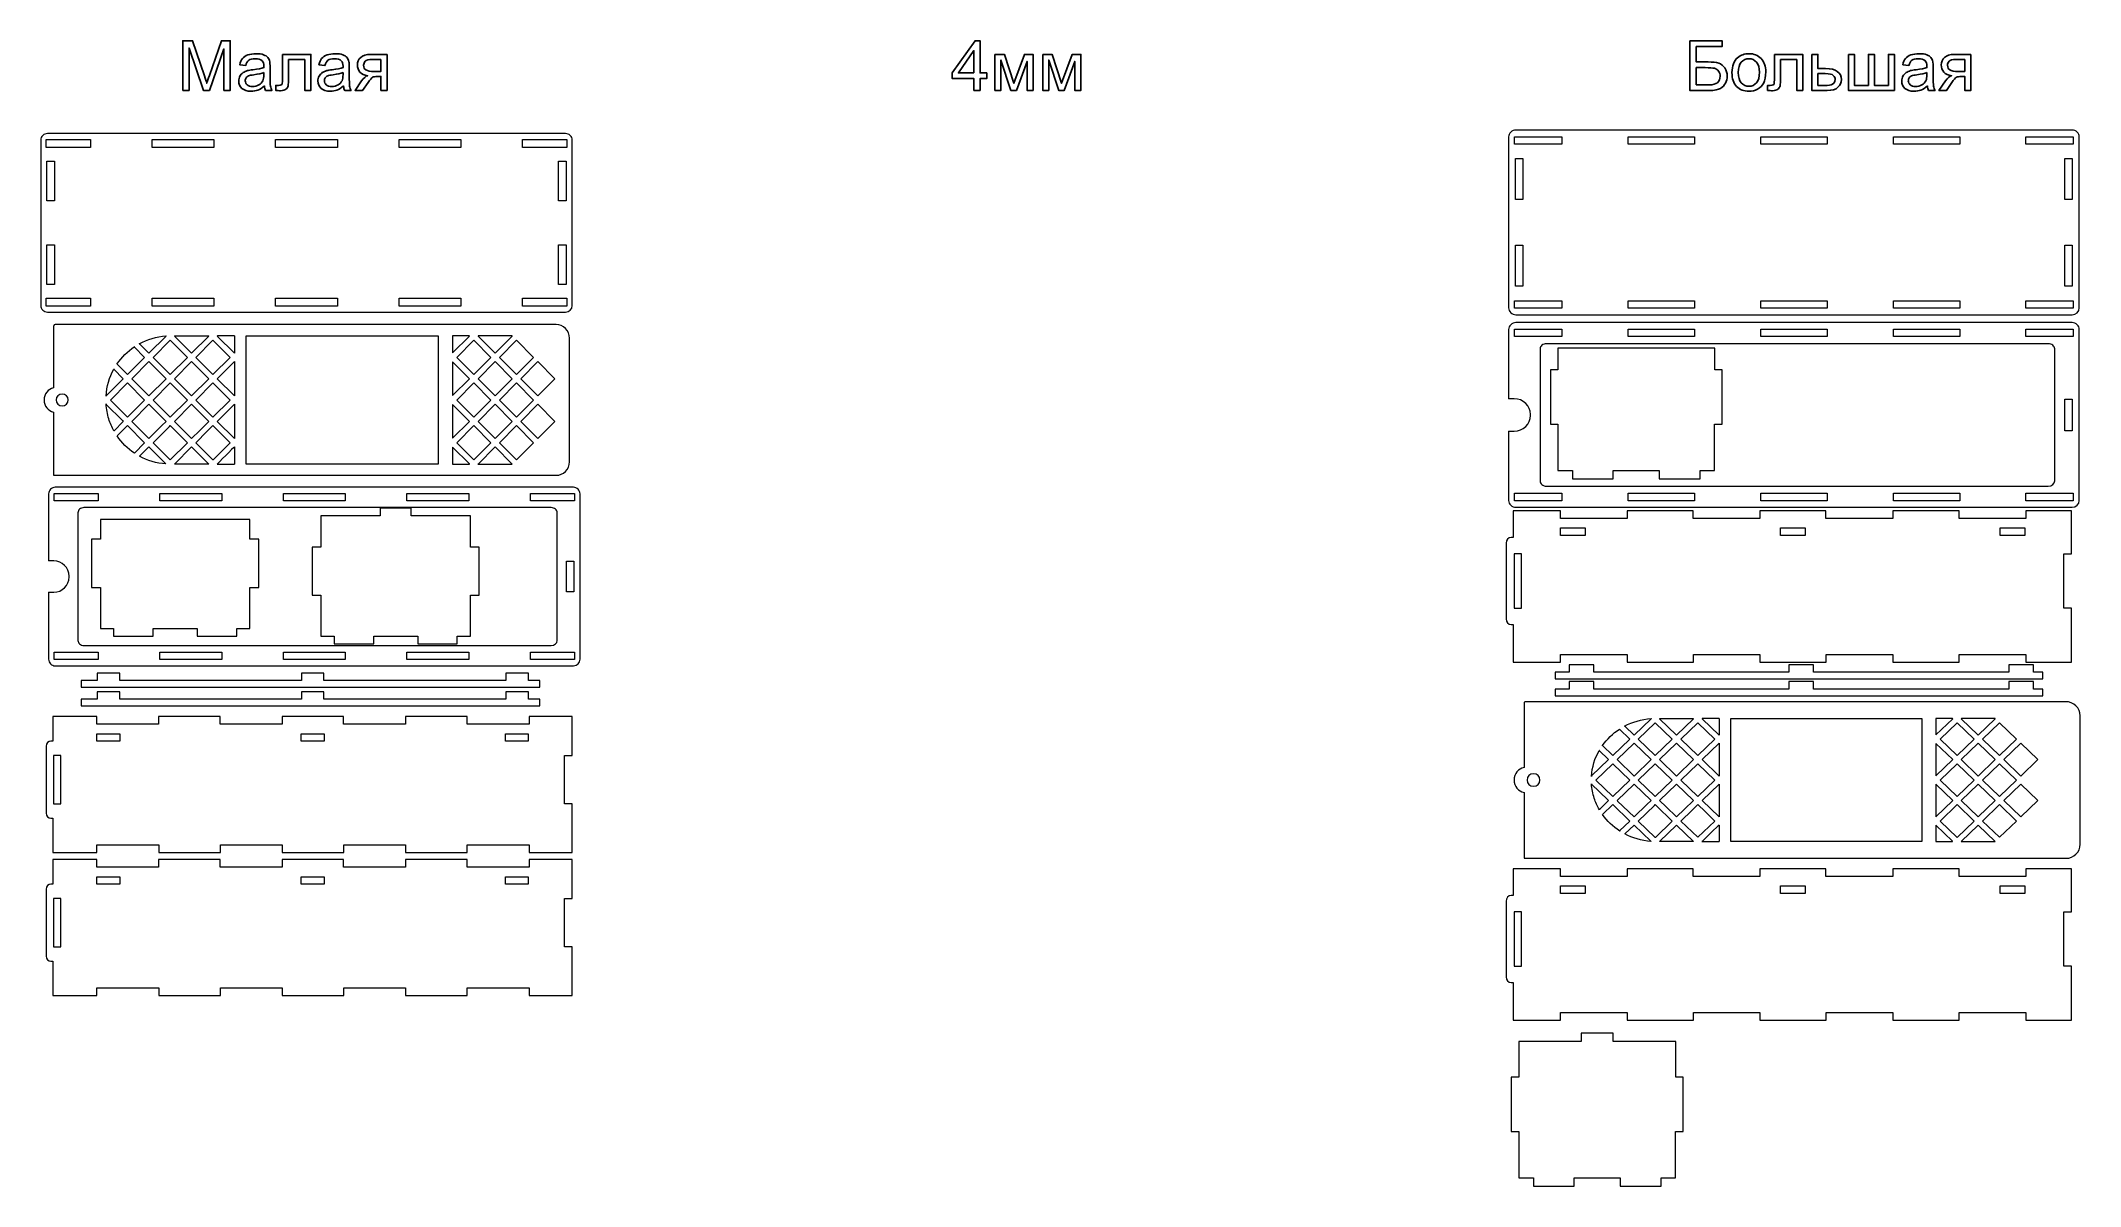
# Model space of a CAD drawing. Header units: centimetres. Extents: x -55 to 52, y -8 to 52.
import ezdxf

# ---------------------------------------------------------------- set-up
doc = ezdxf.new("R2010")
doc.units = ezdxf.units.CM
doc.header["$MEASUREMENT"] = 0
doc.layers.add('layer 1', color=7, linetype='Continuous')

msp = doc.modelspace()

# ---------------------------------------------------------------- linework, layer by layer
at = {"layer": 'layer 1', "color": 250}
for points, knots in [([(-47.79116, 49.56709), (-47.79116, 49.56709), (-47.79116, 52.17793), (-47.79116, 52.17793), (-47.79116, 52.17793), (-47.79116, 52.17793), (-47.27336, 52.17793), (-47.27336, 52.17793), (-47.27336, 52.17793), (-47.27336, 52.17793), (-46.6559, 50.3298), (-46.6559, 50.3298), (-46.6559, 50.3298), (-46.59878, 50.15781), (-46.55745, 50.02897), (-46.53132, 49.94328), (-46.53132, 49.94328), (-46.50154, 50.03809), (-46.45474, 50.17787), (-46.39154, 50.36201), (-46.39154, 50.36201), (-46.39154, 50.36201), (-45.76314, 52.17793), (-45.76314, 52.17793), (-45.76314, 52.17793), (-45.76314, 52.17793), (-45.30065, 52.17793), (-45.30065, 52.17793), (-45.30065, 52.17793), (-45.30065, 52.17793), (-45.30065, 49.56709), (-45.30065, 49.56709), (-45.30065, 49.56709), (-45.30065, 49.56709), (-45.63247, 49.56709), (-45.63247, 49.56709), (-45.63247, 49.56709), (-45.63247, 49.56709), (-45.63247, 51.7513), (-45.63247, 51.7513), (-45.63247, 51.7513), (-45.63247, 51.7513), (-46.39458, 49.56709), (-46.39458, 49.56709), (-46.39458, 49.56709), (-46.39458, 49.56709), (-46.70574, 49.56709), (-46.70574, 49.56709), (-46.70574, 49.56709), (-46.70574, 49.56709), (-47.45933, 51.79141), (-47.45933, 51.79141), (-47.45933, 51.79141), (-47.45933, 51.79141), (-47.45933, 49.56709), (-47.45933, 49.56709), (-47.45933, 49.56709), (-47.45933, 49.56709), (-47.79116, 49.56709), (-47.79116, 49.56709)], [0, 0, 0, 0, 0.0625, 0.0625, 0.0625, 0.0625, 0.125, 0.125, 0.125, 0.125, 0.1875, 0.1875, 0.1875, 0.1875, 0.25, 0.25, 0.25, 0.25, 0.3125, 0.3125, 0.3125, 0.3125, 0.375, 0.375, 0.375, 0.375, 0.4375, 0.4375, 0.4375, 0.4375, 0.5, 0.5, 0.5, 0.5, 0.5625, 0.5625, 0.5625, 0.5625, 0.625, 0.625, 0.625, 0.625, 0.6875, 0.6875, 0.6875, 0.6875, 0.75, 0.75, 0.75, 0.75, 0.8125, 0.8125, 0.8125, 0.8125, 0.875, 0.875, 0.875, 0.875, 1, 1, 1, 1]), ([(-43.50964, 49.80411), (-43.62875, 49.70262), (-43.74362, 49.63151), (-43.85362, 49.58958), (-43.85362, 49.58958), (-43.96362, 49.54764), (-44.08152, 49.52698), (-44.20793, 49.52698), (-44.20793, 49.52698), (-44.41577, 49.52698), (-44.57561, 49.57742), (-44.68743, 49.67891), (-44.68743, 49.67891), (-44.79926, 49.7798), (-44.85517, 49.90925), (-44.85517, 50.06665), (-44.85517, 50.06665), (-44.85517, 50.15903), (-44.8339, 50.2435), (-44.79196, 50.32008), (-44.79196, 50.32008), (-44.74942, 50.39665), (-44.69412, 50.45743), (-44.62605, 50.50361), (-44.62605, 50.50361), (-44.55738, 50.5498), (-44.4808, 50.58505), (-44.39511, 50.60875), (-44.39511, 50.60875), (-44.33191, 50.62516), (-44.23649, 50.64096), (-44.10947, 50.65676), (-44.10947, 50.65676), (-43.85058, 50.68715), (-43.65914, 50.72422), (-43.53698, 50.76677), (-43.53698, 50.76677), (-43.53577, 50.81052), (-43.53516, 50.83848), (-43.53516, 50.85003), (-43.53516, 50.85003), (-43.53516, 50.98008), (-43.56555, 51.07185), (-43.62632, 51.12533), (-43.62632, 51.12533), (-43.70837, 51.19765), (-43.83052, 51.23351), (-43.99218, 51.23351), (-43.99218, 51.23351), (-44.14351, 51.23351), (-44.25533, 51.20677), (-44.32704, 51.15389), (-44.32704, 51.15389), (-44.39936, 51.10102), (-44.45224, 51.00743), (-44.48688, 50.87251), (-44.48688, 50.87251), (-44.48688, 50.87251), (-44.80047, 50.91627), (-44.80047, 50.91627), (-44.80047, 50.91627), (-44.77191, 51.05058), (-44.72511, 51.15936), (-44.65948, 51.24202), (-44.65948, 51.24202), (-44.59384, 51.32467), (-44.49903, 51.38787), (-44.37506, 51.43285), (-44.37506, 51.43285), (-44.25168, 51.47721), (-44.10765, 51.4997), (-43.94478, 51.4997), (-43.94478, 51.4997), (-43.78312, 51.4997), (-43.65124, 51.48086), (-43.54975, 51.44257), (-43.54975, 51.44257), (-43.44886, 51.40428), (-43.37411, 51.35688), (-43.32671, 51.29914), (-43.32671, 51.29914), (-43.2793, 51.24141), (-43.24588, 51.16848), (-43.22643, 51.08036), (-43.22643, 51.08036), (-43.2161, 51.02566), (-43.21063, 50.92721), (-43.21063, 50.78561), (-43.21063, 50.78561), (-43.21063, 50.78561), (-43.21063, 50.36019), (-43.21063, 50.36019), (-43.21063, 50.36019), (-43.21063, 50.063), (-43.20394, 49.87521), (-43.19057, 49.7956), (-43.19057, 49.7956), (-43.17781, 49.71599), (-43.15107, 49.64002), (-43.11218, 49.56709), (-43.11218, 49.56709), (-43.11218, 49.56709), (-43.44765, 49.56709), (-43.44765, 49.56709), (-43.44765, 49.56709), (-43.47986, 49.63455), (-43.50052, 49.71355), (-43.50964, 49.80411)], [0, 0, 0, 0, 0.035714286, 0.035714286, 0.035714286, 0.035714286, 0.071428571, 0.071428571, 0.071428571, 0.071428571, 0.107142857, 0.107142857, 0.107142857, 0.107142857, 0.142857143, 0.142857143, 0.142857143, 0.142857143, 0.178571429, 0.178571429, 0.178571429, 0.178571429, 0.214285714, 0.214285714, 0.214285714, 0.214285714, 0.25, 0.25, 0.25, 0.25, 0.285714286, 0.285714286, 0.285714286, 0.285714286, 0.321428571, 0.321428571, 0.321428571, 0.321428571, 0.357142857, 0.357142857, 0.357142857, 0.357142857, 0.392857143, 0.392857143, 0.392857143, 0.392857143, 0.428571429, 0.428571429, 0.428571429, 0.428571429, 0.464285714, 0.464285714, 0.464285714, 0.464285714, 0.5, 0.5, 0.5, 0.5, 0.535714286, 0.535714286, 0.535714286, 0.535714286, 0.571428571, 0.571428571, 0.571428571, 0.571428571, 0.607142857, 0.607142857, 0.607142857, 0.607142857, 0.642857143, 0.642857143, 0.642857143, 0.642857143, 0.678571429, 0.678571429, 0.678571429, 0.678571429, 0.714285714, 0.714285714, 0.714285714, 0.714285714, 0.75, 0.75, 0.75, 0.75, 0.785714286, 0.785714286, 0.785714286, 0.785714286, 0.821428571, 0.821428571, 0.821428571, 0.821428571, 0.857142857, 0.857142857, 0.857142857, 0.857142857, 0.892857143, 0.892857143, 0.892857143, 0.892857143, 0.928571429, 0.928571429, 0.928571429, 0.928571429, 1, 1, 1, 1]), ([(-42.56096, 51.45959), (-42.56096, 51.45959), (-41.06957, 51.45959), (-41.06957, 51.45959), (-41.06957, 51.45959), (-41.06957, 51.45959), (-41.06957, 49.56891), (-41.06957, 49.56891), (-41.06957, 49.56891), (-41.06957, 49.56891), (-41.39046, 49.56891), (-41.39046, 49.56891), (-41.39046, 49.56891), (-41.39046, 49.56891), (-41.39046, 51.1934), (-41.39046, 51.1934), (-41.39046, 51.1934), (-41.39046, 51.1934), (-42.24007, 51.1934), (-42.24007, 51.1934), (-42.24007, 51.1934), (-42.24007, 51.1934), (-42.24007, 50.25201), (-42.24007, 50.25201), (-42.24007, 50.25201), (-42.24007, 50.03262), (-42.24737, 49.88798), (-42.26134, 49.81748), (-42.26134, 49.81748), (-42.27593, 49.74759), (-42.31483, 49.68681), (-42.37864, 49.63455), (-42.37864, 49.63455), (-42.44306, 49.58228), (-42.53543, 49.55615), (-42.65637, 49.55615), (-42.65637, 49.55615), (-42.73113, 49.55615), (-42.81742, 49.56101), (-42.91466, 49.57013), (-42.91466, 49.57013), (-42.91466, 49.57013), (-42.91466, 49.83693), (-42.91466, 49.83693), (-42.91466, 49.83693), (-42.91466, 49.83693), (-42.77428, 49.83693), (-42.77428, 49.83693), (-42.77428, 49.83693), (-42.70803, 49.83693), (-42.66063, 49.84361), (-42.63206, 49.85759), (-42.63206, 49.85759), (-42.6035, 49.87096), (-42.58466, 49.89284), (-42.57494, 49.92262), (-42.57494, 49.92262), (-42.56582, 49.9524), (-42.56096, 50.04903), (-42.56096, 50.21251), (-42.56096, 50.21251), (-42.56096, 50.21251), (-42.56096, 51.45959), (-42.56096, 51.45959)], [0, 0, 0, 0, 0.058823529, 0.058823529, 0.058823529, 0.058823529, 0.117647059, 0.117647059, 0.117647059, 0.117647059, 0.176470588, 0.176470588, 0.176470588, 0.176470588, 0.235294118, 0.235294118, 0.235294118, 0.235294118, 0.294117647, 0.294117647, 0.294117647, 0.294117647, 0.352941176, 0.352941176, 0.352941176, 0.352941176, 0.411764706, 0.411764706, 0.411764706, 0.411764706, 0.470588235, 0.470588235, 0.470588235, 0.470588235, 0.529411765, 0.529411765, 0.529411765, 0.529411765, 0.588235294, 0.588235294, 0.588235294, 0.588235294, 0.647058824, 0.647058824, 0.647058824, 0.647058824, 0.705882353, 0.705882353, 0.705882353, 0.705882353, 0.764705882, 0.764705882, 0.764705882, 0.764705882, 0.823529412, 0.823529412, 0.823529412, 0.823529412, 0.882352941, 0.882352941, 0.882352941, 0.882352941, 1, 1, 1, 1]), ([(-39.35393, 49.80411), (-39.47304, 49.70262), (-39.58791, 49.63151), (-39.69791, 49.58958), (-39.69791, 49.58958), (-39.80791, 49.54764), (-39.92581, 49.52698), (-40.05222, 49.52698), (-40.05222, 49.52698), (-40.26006, 49.52698), (-40.4199, 49.57742), (-40.53172, 49.67891), (-40.53172, 49.67891), (-40.64355, 49.7798), (-40.69946, 49.90925), (-40.69946, 50.06665), (-40.69946, 50.06665), (-40.69946, 50.15903), (-40.67819, 50.2435), (-40.63625, 50.32008), (-40.63625, 50.32008), (-40.59371, 50.39665), (-40.53841, 50.45743), (-40.47034, 50.50361), (-40.47034, 50.50361), (-40.40167, 50.5498), (-40.32509, 50.58505), (-40.2394, 50.60875), (-40.2394, 50.60875), (-40.1762, 50.62516), (-40.08078, 50.64096), (-39.95376, 50.65676), (-39.95376, 50.65676), (-39.69487, 50.68715), (-39.50343, 50.72422), (-39.38127, 50.76677), (-39.38127, 50.76677), (-39.38006, 50.81052), (-39.37945, 50.83848), (-39.37945, 50.85003), (-39.37945, 50.85003), (-39.37945, 50.98008), (-39.40984, 51.07185), (-39.47061, 51.12533), (-39.47061, 51.12533), (-39.55266, 51.19765), (-39.67481, 51.23351), (-39.83647, 51.23351), (-39.83647, 51.23351), (-39.9878, 51.23351), (-40.09962, 51.20677), (-40.17133, 51.15389), (-40.17133, 51.15389), (-40.24365, 51.10102), (-40.29653, 51.00743), (-40.33117, 50.87251), (-40.33117, 50.87251), (-40.33117, 50.87251), (-40.64476, 50.91627), (-40.64476, 50.91627), (-40.64476, 50.91627), (-40.6162, 51.05058), (-40.5694, 51.15936), (-40.50377, 51.24202), (-40.50377, 51.24202), (-40.43813, 51.32467), (-40.34332, 51.38787), (-40.21935, 51.43285), (-40.21935, 51.43285), (-40.09597, 51.47721), (-39.95194, 51.4997), (-39.78907, 51.4997), (-39.78907, 51.4997), (-39.62741, 51.4997), (-39.49553, 51.48086), (-39.39404, 51.44257), (-39.39404, 51.44257), (-39.29315, 51.40428), (-39.2184, 51.35688), (-39.171, 51.29914), (-39.171, 51.29914), (-39.12359, 51.24141), (-39.09017, 51.16848), (-39.07072, 51.08036), (-39.07072, 51.08036), (-39.06039, 51.02566), (-39.05492, 50.92721), (-39.05492, 50.78561), (-39.05492, 50.78561), (-39.05492, 50.78561), (-39.05492, 50.36019), (-39.05492, 50.36019), (-39.05492, 50.36019), (-39.05492, 50.063), (-39.04823, 49.87521), (-39.03486, 49.7956), (-39.03486, 49.7956), (-39.0221, 49.71599), (-38.99536, 49.64002), (-38.95647, 49.56709), (-38.95647, 49.56709), (-38.95647, 49.56709), (-39.29194, 49.56709), (-39.29194, 49.56709), (-39.29194, 49.56709), (-39.32415, 49.63455), (-39.34481, 49.71355), (-39.35393, 49.80411)], [0, 0, 0, 0, 0.035714286, 0.035714286, 0.035714286, 0.035714286, 0.071428571, 0.071428571, 0.071428571, 0.071428571, 0.107142857, 0.107142857, 0.107142857, 0.107142857, 0.142857143, 0.142857143, 0.142857143, 0.142857143, 0.178571429, 0.178571429, 0.178571429, 0.178571429, 0.214285714, 0.214285714, 0.214285714, 0.214285714, 0.25, 0.25, 0.25, 0.25, 0.285714286, 0.285714286, 0.285714286, 0.285714286, 0.321428571, 0.321428571, 0.321428571, 0.321428571, 0.357142857, 0.357142857, 0.357142857, 0.357142857, 0.392857143, 0.392857143, 0.392857143, 0.392857143, 0.428571429, 0.428571429, 0.428571429, 0.428571429, 0.464285714, 0.464285714, 0.464285714, 0.464285714, 0.5, 0.5, 0.5, 0.5, 0.535714286, 0.535714286, 0.535714286, 0.535714286, 0.571428571, 0.571428571, 0.571428571, 0.571428571, 0.607142857, 0.607142857, 0.607142857, 0.607142857, 0.642857143, 0.642857143, 0.642857143, 0.642857143, 0.678571429, 0.678571429, 0.678571429, 0.678571429, 0.714285714, 0.714285714, 0.714285714, 0.714285714, 0.75, 0.75, 0.75, 0.75, 0.785714286, 0.785714286, 0.785714286, 0.785714286, 0.821428571, 0.821428571, 0.821428571, 0.821428571, 0.857142857, 0.857142857, 0.857142857, 0.857142857, 0.892857143, 0.892857143, 0.892857143, 0.892857143, 0.928571429, 0.928571429, 0.928571429, 0.928571429, 1, 1, 1, 1]), ([(-37.07066, 51.45959), (-37.07066, 51.45959), (-37.07066, 49.56709), (-37.07066, 49.56709), (-37.07066, 49.56709), (-37.07066, 49.56709), (-37.39154, 49.56709), (-37.39154, 49.56709), (-37.39154, 49.56709), (-37.39154, 49.56709), (-37.39154, 50.30367), (-37.39154, 50.30367), (-37.39154, 50.30367), (-37.39154, 50.30367), (-37.57629, 50.30367), (-37.57629, 50.30367), (-37.57629, 50.30367), (-37.68873, 50.30367), (-37.77259, 50.28908), (-37.8279, 50.2593), (-37.8279, 50.2593), (-37.8832, 50.22952), (-37.96403, 50.13654), (-38.07039, 49.97914), (-38.07039, 49.97914), (-38.07039, 49.97914), (-38.35238, 49.56709), (-38.35238, 49.56709), (-38.35238, 49.56709), (-38.35238, 49.56709), (-38.74984, 49.56709), (-38.74984, 49.56709), (-38.74984, 49.56709), (-38.74984, 49.56709), (-38.40343, 50.07516), (-38.40343, 50.07516), (-38.40343, 50.07516), (-38.29768, 50.23074), (-38.19193, 50.31825), (-38.08679, 50.33831), (-38.08679, 50.33831), (-38.26972, 50.36323), (-38.40586, 50.42947), (-38.49459, 50.53643), (-38.49459, 50.53643), (-38.58332, 50.64339), (-38.62768, 50.76677), (-38.62768, 50.90594), (-38.62768, 50.90594), (-38.62768, 51.07063), (-38.56995, 51.20373), (-38.45387, 51.30583), (-38.45387, 51.30583), (-38.33779, 51.40854), (-38.16945, 51.45959), (-37.94945, 51.45959), (-37.94945, 51.45959), (-37.94945, 51.45959), (-37.07066, 51.45959), (-37.07066, 51.45959)], [0, 0, 0, 0, 0.0625, 0.0625, 0.0625, 0.0625, 0.125, 0.125, 0.125, 0.125, 0.1875, 0.1875, 0.1875, 0.1875, 0.25, 0.25, 0.25, 0.25, 0.3125, 0.3125, 0.3125, 0.3125, 0.375, 0.375, 0.375, 0.375, 0.4375, 0.4375, 0.4375, 0.4375, 0.5, 0.5, 0.5, 0.5, 0.5625, 0.5625, 0.5625, 0.5625, 0.625, 0.625, 0.625, 0.625, 0.6875, 0.6875, 0.6875, 0.6875, 0.75, 0.75, 0.75, 0.75, 0.8125, 0.8125, 0.8125, 0.8125, 0.875, 0.875, 0.875, 0.875, 1, 1, 1, 1]), ([(-6.27047, 49.56709), (-6.27047, 49.56709), (-6.27047, 50.19063), (-6.27047, 50.19063), (-6.27047, 50.19063), (-6.27047, 50.19063), (-7.40451, 50.19063), (-7.40451, 50.19063), (-7.40451, 50.19063), (-7.40451, 50.19063), (-7.40451, 50.48599), (-7.40451, 50.48599), (-7.40451, 50.48599), (-7.40451, 50.48599), (-6.21213, 52.17793), (-6.21213, 52.17793), (-6.21213, 52.17793), (-6.21213, 52.17793), (-5.94959, 52.17793), (-5.94959, 52.17793), (-5.94959, 52.17793), (-5.94959, 52.17793), (-5.94959, 50.48599), (-5.94959, 50.48599), (-5.94959, 50.48599), (-5.94959, 50.48599), (-5.59588, 50.48599), (-5.59588, 50.48599), (-5.59588, 50.48599), (-5.59588, 50.48599), (-5.59588, 50.19063), (-5.59588, 50.19063), (-5.59588, 50.19063), (-5.59588, 50.19063), (-5.94959, 50.19063), (-5.94959, 50.19063), (-5.94959, 50.19063), (-5.94959, 50.19063), (-5.94959, 49.56709), (-5.94959, 49.56709), (-5.94959, 49.56709), (-5.94959, 49.56709), (-6.27047, 49.56709), (-6.27047, 49.56709)], [0, 0, 0, 0, 0.083333333, 0.083333333, 0.083333333, 0.083333333, 0.166666667, 0.166666667, 0.166666667, 0.166666667, 0.25, 0.25, 0.25, 0.25, 0.333333333, 0.333333333, 0.333333333, 0.333333333, 0.416666667, 0.416666667, 0.416666667, 0.416666667, 0.5, 0.5, 0.5, 0.5, 0.583333333, 0.583333333, 0.583333333, 0.583333333, 0.666666667, 0.666666667, 0.666666667, 0.666666667, 0.75, 0.75, 0.75, 0.75, 0.833333333, 0.833333333, 0.833333333, 0.833333333, 1, 1, 1, 1]), ([(-6.27047, 50.48599), (-6.27047, 50.48599), (-6.27047, 51.66075), (-6.27047, 51.66075), (-6.27047, 51.66075), (-6.27047, 51.66075), (-7.0891, 50.48599), (-7.0891, 50.48599), (-7.0891, 50.48599), (-7.0891, 50.48599), (-6.27047, 50.48599), (-6.27047, 50.48599)], [0, 0, 0, 0, 0.25, 0.25, 0.25, 0.25, 0.5, 0.5, 0.5, 0.5, 1, 1, 1, 1]), ([(-5.16865, 51.45959), (-5.16865, 51.45959), (-4.67516, 51.45959), (-4.67516, 51.45959), (-4.67516, 51.45959), (-4.67516, 51.45959), (-4.17499, 49.9451), (-4.17499, 49.9451), (-4.17499, 49.9451), (-4.17499, 49.9451), (-3.62134, 51.45959), (-3.62134, 51.45959), (-3.62134, 51.45959), (-3.62134, 51.45959), (-3.16311, 51.45959), (-3.16311, 51.45959), (-3.16311, 51.45959), (-3.16311, 51.45959), (-3.16311, 49.56709), (-3.16311, 49.56709), (-3.16311, 49.56709), (-3.16311, 49.56709), (-3.484, 49.56709), (-3.484, 49.56709), (-3.484, 49.56709), (-3.484, 49.56709), (-3.484, 51.09069), (-3.484, 51.09069), (-3.484, 51.09069), (-3.484, 51.09069), (-4.04129, 49.56709), (-4.04129, 49.56709), (-4.04129, 49.56709), (-4.04129, 49.56709), (-4.32814, 49.56709), (-4.32814, 49.56709), (-4.32814, 49.56709), (-4.32814, 49.56709), (-4.85505, 51.16362), (-4.85505, 51.16362), (-4.85505, 51.16362), (-4.85505, 51.16362), (-4.85505, 49.56709), (-4.85505, 49.56709), (-4.85505, 49.56709), (-4.85505, 49.56709), (-5.16865, 49.56709), (-5.16865, 49.56709), (-5.16865, 49.56709), (-5.16865, 49.56709), (-5.16865, 51.45959), (-5.16865, 51.45959)], [0, 0, 0, 0, 0.071428571, 0.071428571, 0.071428571, 0.071428571, 0.142857143, 0.142857143, 0.142857143, 0.142857143, 0.214285714, 0.214285714, 0.214285714, 0.214285714, 0.285714286, 0.285714286, 0.285714286, 0.285714286, 0.357142857, 0.357142857, 0.357142857, 0.357142857, 0.428571429, 0.428571429, 0.428571429, 0.428571429, 0.5, 0.5, 0.5, 0.5, 0.571428571, 0.571428571, 0.571428571, 0.571428571, 0.642857143, 0.642857143, 0.642857143, 0.642857143, 0.714285714, 0.714285714, 0.714285714, 0.714285714, 0.785714286, 0.785714286, 0.785714286, 0.785714286, 0.857142857, 0.857142857, 0.857142857, 0.857142857, 1, 1, 1, 1]), ([(-2.66173, 51.45959), (-2.66173, 51.45959), (-2.16824, 51.45959), (-2.16824, 51.45959), (-2.16824, 51.45959), (-2.16824, 51.45959), (-1.66807, 49.9451), (-1.66807, 49.9451), (-1.66807, 49.9451), (-1.66807, 49.9451), (-1.11442, 51.45959), (-1.11442, 51.45959), (-1.11442, 51.45959), (-1.11442, 51.45959), (-0.65619, 51.45959), (-0.65619, 51.45959), (-0.65619, 51.45959), (-0.65619, 51.45959), (-0.65619, 49.56709), (-0.65619, 49.56709), (-0.65619, 49.56709), (-0.65619, 49.56709), (-0.97708, 49.56709), (-0.97708, 49.56709), (-0.97708, 49.56709), (-0.97708, 49.56709), (-0.97708, 51.09069), (-0.97708, 51.09069), (-0.97708, 51.09069), (-0.97708, 51.09069), (-1.53437, 49.56709), (-1.53437, 49.56709), (-1.53437, 49.56709), (-1.53437, 49.56709), (-1.82122, 49.56709), (-1.82122, 49.56709), (-1.82122, 49.56709), (-1.82122, 49.56709), (-2.34813, 51.16362), (-2.34813, 51.16362), (-2.34813, 51.16362), (-2.34813, 51.16362), (-2.34813, 49.56709), (-2.34813, 49.56709), (-2.34813, 49.56709), (-2.34813, 49.56709), (-2.66173, 49.56709), (-2.66173, 49.56709), (-2.66173, 49.56709), (-2.66173, 49.56709), (-2.66173, 51.45959), (-2.66173, 51.45959)], [0, 0, 0, 0, 0.071428571, 0.071428571, 0.071428571, 0.071428571, 0.142857143, 0.142857143, 0.142857143, 0.142857143, 0.214285714, 0.214285714, 0.214285714, 0.214285714, 0.285714286, 0.285714286, 0.285714286, 0.285714286, 0.357142857, 0.357142857, 0.357142857, 0.357142857, 0.428571429, 0.428571429, 0.428571429, 0.428571429, 0.5, 0.5, 0.5, 0.5, 0.571428571, 0.571428571, 0.571428571, 0.571428571, 0.642857143, 0.642857143, 0.642857143, 0.642857143, 0.714285714, 0.714285714, 0.714285714, 0.714285714, 0.785714286, 0.785714286, 0.785714286, 0.785714286, 0.857142857, 0.857142857, 0.857142857, 0.857142857, 1, 1, 1, 1]), ([(31.29505, 52.17793), (31.29505, 52.17793), (32.99064, 52.17793), (32.99064, 52.17793), (32.99064, 52.17793), (32.99064, 52.17793), (32.99064, 51.87163), (32.99064, 51.87163), (32.99064, 51.87163), (32.99064, 51.87163), (31.64146, 51.87163), (31.64146, 51.87163), (31.64146, 51.87163), (31.64146, 51.87163), (31.64146, 51.06577), (31.64146, 51.06577), (31.64146, 51.06577), (31.64146, 51.06577), (32.265, 51.06577), (32.265, 51.06577), (32.265, 51.06577), (32.49533, 51.06577), (32.67826, 51.04389), (32.8144, 50.99953), (32.8144, 50.99953), (32.95053, 50.95577), (33.05932, 50.87312), (33.14136, 50.75096), (33.14136, 50.75096), (33.2234, 50.62942), (33.26412, 50.48781), (33.26412, 50.32616), (33.26412, 50.32616), (33.26412, 50.19428), (33.23495, 50.07091), (33.176, 49.95665), (33.176, 49.95665), (33.11705, 49.84179), (33.02954, 49.7482), (32.91285, 49.67588), (32.91285, 49.67588), (32.79677, 49.60355), (32.59804, 49.56709), (32.31787, 49.56709), (32.31787, 49.56709), (32.31787, 49.56709), (31.29505, 49.56709), (31.29505, 49.56709), (31.29505, 49.56709), (31.29505, 49.56709), (31.29505, 52.17793), (31.29505, 52.17793)], [0, 0, 0, 0, 0.071428571, 0.071428571, 0.071428571, 0.071428571, 0.142857143, 0.142857143, 0.142857143, 0.142857143, 0.214285714, 0.214285714, 0.214285714, 0.214285714, 0.285714286, 0.285714286, 0.285714286, 0.285714286, 0.357142857, 0.357142857, 0.357142857, 0.357142857, 0.428571429, 0.428571429, 0.428571429, 0.428571429, 0.5, 0.5, 0.5, 0.5, 0.571428571, 0.571428571, 0.571428571, 0.571428571, 0.642857143, 0.642857143, 0.642857143, 0.642857143, 0.714285714, 0.714285714, 0.714285714, 0.714285714, 0.785714286, 0.785714286, 0.785714286, 0.785714286, 0.857142857, 0.857142857, 0.857142857, 0.857142857, 1, 1, 1, 1]), ([(33.51329, 50.51334), (33.51329, 50.86279), (33.61053, 51.12168), (33.80561, 51.29003), (33.80561, 51.29003), (33.96788, 51.42981), (34.16661, 51.4997), (34.40059, 51.4997), (34.40059, 51.4997), (34.66009, 51.4997), (34.8728, 51.41461), (35.03811, 51.24445), (35.03811, 51.24445), (35.2028, 51.07489), (35.28546, 50.83969), (35.28546, 50.54008), (35.28546, 50.54008), (35.28546, 50.29698), (35.24899, 50.10615), (35.17606, 49.96698), (35.17606, 49.96698), (35.10314, 49.82781), (34.99678, 49.71963), (34.857, 49.64245), (34.857, 49.64245), (34.71783, 49.56527), (34.56529, 49.52698), (34.40059, 49.52698), (34.40059, 49.52698), (34.13562, 49.52698), (33.92169, 49.61145), (33.75821, 49.78101), (33.75821, 49.78101), (33.59473, 49.95057), (33.51329, 50.19488), (33.51329, 50.51334)], [0, 0, 0, 0, 0.1, 0.1, 0.1, 0.1, 0.2, 0.2, 0.2, 0.2, 0.3, 0.3, 0.3, 0.3, 0.4, 0.4, 0.4, 0.4, 0.5, 0.5, 0.5, 0.5, 0.6, 0.6, 0.6, 0.6, 0.7, 0.7, 0.7, 0.7, 0.8, 0.8, 0.8, 0.8, 1, 1, 1, 1]), ([(35.73822, 51.45959), (35.73822, 51.45959), (37.22961, 51.45959), (37.22961, 51.45959), (37.22961, 51.45959), (37.22961, 51.45959), (37.22961, 49.56891), (37.22961, 49.56891), (37.22961, 49.56891), (37.22961, 49.56891), (36.90872, 49.56891), (36.90872, 49.56891), (36.90872, 49.56891), (36.90872, 49.56891), (36.90872, 51.1934), (36.90872, 51.1934), (36.90872, 51.1934), (36.90872, 51.1934), (36.05911, 51.1934), (36.05911, 51.1934), (36.05911, 51.1934), (36.05911, 51.1934), (36.05911, 50.25201), (36.05911, 50.25201), (36.05911, 50.25201), (36.05911, 50.03262), (36.05181, 49.88798), (36.03784, 49.81748), (36.03784, 49.81748), (36.02325, 49.74759), (35.98435, 49.68681), (35.92054, 49.63455), (35.92054, 49.63455), (35.85612, 49.58228), (35.76375, 49.55615), (35.64281, 49.55615), (35.64281, 49.55615), (35.56805, 49.55615), (35.48176, 49.56101), (35.38452, 49.57013), (35.38452, 49.57013), (35.38452, 49.57013), (35.38452, 49.83693), (35.38452, 49.83693), (35.38452, 49.83693), (35.38452, 49.83693), (35.5249, 49.83693), (35.5249, 49.83693), (35.5249, 49.83693), (35.59115, 49.83693), (35.63855, 49.84361), (35.66712, 49.85759), (35.66712, 49.85759), (35.69568, 49.87096), (35.71452, 49.89284), (35.72424, 49.92262), (35.72424, 49.92262), (35.73336, 49.9524), (35.73822, 50.04903), (35.73822, 50.21251), (35.73822, 50.21251), (35.73822, 50.21251), (35.73822, 51.45959), (35.73822, 51.45959)], [0, 0, 0, 0, 0.058823529, 0.058823529, 0.058823529, 0.058823529, 0.117647059, 0.117647059, 0.117647059, 0.117647059, 0.176470588, 0.176470588, 0.176470588, 0.176470588, 0.235294118, 0.235294118, 0.235294118, 0.235294118, 0.294117647, 0.294117647, 0.294117647, 0.294117647, 0.352941176, 0.352941176, 0.352941176, 0.352941176, 0.411764706, 0.411764706, 0.411764706, 0.411764706, 0.470588235, 0.470588235, 0.470588235, 0.470588235, 0.529411765, 0.529411765, 0.529411765, 0.529411765, 0.588235294, 0.588235294, 0.588235294, 0.588235294, 0.647058824, 0.647058824, 0.647058824, 0.647058824, 0.705882353, 0.705882353, 0.705882353, 0.705882353, 0.764705882, 0.764705882, 0.764705882, 0.764705882, 0.823529412, 0.823529412, 0.823529412, 0.823529412, 0.882352941, 0.882352941, 0.882352941, 0.882352941, 1, 1, 1, 1]), ([(37.70182, 51.45959), (37.70182, 51.45959), (38.02271, 51.45959), (38.02271, 51.45959), (38.02271, 51.45959), (38.02271, 51.45959), (38.02271, 50.71936), (38.02271, 50.71936), (38.02271, 50.71936), (38.02271, 50.71936), (38.42868, 50.71936), (38.42868, 50.71936), (38.42868, 50.71936), (38.69365, 50.71936), (38.89724, 50.66831), (39.04067, 50.5656), (39.04067, 50.5656), (39.18349, 50.4629), (39.2552, 50.32129), (39.2552, 50.14079), (39.2552, 50.14079), (39.2552, 49.98278), (39.19564, 49.84787), (39.07592, 49.73543), (39.07592, 49.73543), (38.9568, 49.623), (38.76597, 49.56709), (38.50343, 49.56709), (38.50343, 49.56709), (38.50343, 49.56709), (37.70182, 49.56709), (37.70182, 49.56709), (37.70182, 49.56709), (37.70182, 49.56709), (37.70182, 51.45959), (37.70182, 51.45959)], [0, 0, 0, 0, 0.1, 0.1, 0.1, 0.1, 0.2, 0.2, 0.2, 0.2, 0.3, 0.3, 0.3, 0.3, 0.4, 0.4, 0.4, 0.4, 0.5, 0.5, 0.5, 0.5, 0.6, 0.6, 0.6, 0.6, 0.7, 0.7, 0.7, 0.7, 0.8, 0.8, 0.8, 0.8, 1, 1, 1, 1]), ([(39.61984, 51.45959), (39.61984, 51.45959), (39.94073, 51.45959), (39.94073, 51.45959), (39.94073, 51.45959), (39.94073, 51.45959), (39.94073, 49.83328), (39.94073, 49.83328), (39.94073, 49.83328), (39.94073, 49.83328), (40.67002, 49.83328), (40.67002, 49.83328), (40.67002, 49.83328), (40.67002, 49.83328), (40.67002, 51.45959), (40.67002, 51.45959), (40.67002, 51.45959), (40.67002, 51.45959), (40.9909, 51.45959), (40.9909, 51.45959), (40.9909, 51.45959), (40.9909, 51.45959), (40.9909, 49.83328), (40.9909, 49.83328), (40.9909, 49.83328), (40.9909, 49.83328), (41.72019, 49.83328), (41.72019, 49.83328), (41.72019, 49.83328), (41.72019, 49.83328), (41.72019, 51.45959), (41.72019, 51.45959), (41.72019, 51.45959), (41.72019, 51.45959), (42.04107, 51.45959), (42.04107, 51.45959), (42.04107, 51.45959), (42.04107, 51.45959), (42.04107, 49.56709), (42.04107, 49.56709), (42.04107, 49.56709), (42.04107, 49.56709), (39.61984, 49.56709), (39.61984, 49.56709), (39.61984, 49.56709), (39.61984, 49.56709), (39.61984, 51.45959), (39.61984, 51.45959)], [0, 0, 0, 0, 0.076923077, 0.076923077, 0.076923077, 0.076923077, 0.153846154, 0.153846154, 0.153846154, 0.153846154, 0.230769231, 0.230769231, 0.230769231, 0.230769231, 0.307692308, 0.307692308, 0.307692308, 0.307692308, 0.384615385, 0.384615385, 0.384615385, 0.384615385, 0.461538462, 0.461538462, 0.461538462, 0.461538462, 0.538461538, 0.538461538, 0.538461538, 0.538461538, 0.615384615, 0.615384615, 0.615384615, 0.615384615, 0.692307692, 0.692307692, 0.692307692, 0.692307692, 0.769230769, 0.769230769, 0.769230769, 0.769230769, 0.846153846, 0.846153846, 0.846153846, 0.846153846, 1, 1, 1, 1]), ([(43.77008, 49.80411), (43.65097, 49.70262), (43.5361, 49.63151), (43.4261, 49.58958), (43.4261, 49.58958), (43.3161, 49.54764), (43.1982, 49.52698), (43.07179, 49.52698), (43.07179, 49.52698), (42.86395, 49.52698), (42.70411, 49.57742), (42.59229, 49.67891), (42.59229, 49.67891), (42.48046, 49.7798), (42.42455, 49.90925), (42.42455, 50.06665), (42.42455, 50.06665), (42.42455, 50.15903), (42.44582, 50.2435), (42.48776, 50.32008), (42.48776, 50.32008), (42.5303, 50.39665), (42.5856, 50.45743), (42.65367, 50.50361), (42.65367, 50.50361), (42.72234, 50.5498), (42.79892, 50.58505), (42.88461, 50.60875), (42.88461, 50.60875), (42.94781, 50.62516), (43.04323, 50.64096), (43.17025, 50.65676), (43.17025, 50.65676), (43.42914, 50.68715), (43.62058, 50.72422), (43.74274, 50.76677), (43.74274, 50.76677), (43.74395, 50.81052), (43.74456, 50.83848), (43.74456, 50.85003), (43.74456, 50.85003), (43.74456, 50.98008), (43.71417, 51.07185), (43.6534, 51.12533), (43.6534, 51.12533), (43.57135, 51.19765), (43.4492, 51.23351), (43.28754, 51.23351), (43.28754, 51.23351), (43.13621, 51.23351), (43.02439, 51.20677), (42.95268, 51.15389), (42.95268, 51.15389), (42.88036, 51.10102), (42.82748, 51.00743), (42.79284, 50.87251), (42.79284, 50.87251), (42.79284, 50.87251), (42.47925, 50.91627), (42.47925, 50.91627), (42.47925, 50.91627), (42.50781, 51.05058), (42.55461, 51.15936), (42.62024, 51.24202), (42.62024, 51.24202), (42.68588, 51.32467), (42.78069, 51.38787), (42.90466, 51.43285), (42.90466, 51.43285), (43.02804, 51.47721), (43.17207, 51.4997), (43.33494, 51.4997), (43.33494, 51.4997), (43.4966, 51.4997), (43.62848, 51.48086), (43.72997, 51.44257), (43.72997, 51.44257), (43.83086, 51.40428), (43.90561, 51.35688), (43.95301, 51.29914), (43.95301, 51.29914), (44.00042, 51.24141), (44.03384, 51.16848), (44.05329, 51.08036), (44.05329, 51.08036), (44.06362, 51.02566), (44.06909, 50.92721), (44.06909, 50.78561), (44.06909, 50.78561), (44.06909, 50.78561), (44.06909, 50.36019), (44.06909, 50.36019), (44.06909, 50.36019), (44.06909, 50.063), (44.07578, 49.87521), (44.08915, 49.7956), (44.08915, 49.7956), (44.10191, 49.71599), (44.12865, 49.64002), (44.16754, 49.56709), (44.16754, 49.56709), (44.16754, 49.56709), (43.83207, 49.56709), (43.83207, 49.56709), (43.83207, 49.56709), (43.79986, 49.63455), (43.7792, 49.71355), (43.77008, 49.80411)], [0, 0, 0, 0, 0.035714286, 0.035714286, 0.035714286, 0.035714286, 0.071428571, 0.071428571, 0.071428571, 0.071428571, 0.107142857, 0.107142857, 0.107142857, 0.107142857, 0.142857143, 0.142857143, 0.142857143, 0.142857143, 0.178571429, 0.178571429, 0.178571429, 0.178571429, 0.214285714, 0.214285714, 0.214285714, 0.214285714, 0.25, 0.25, 0.25, 0.25, 0.285714286, 0.285714286, 0.285714286, 0.285714286, 0.321428571, 0.321428571, 0.321428571, 0.321428571, 0.357142857, 0.357142857, 0.357142857, 0.357142857, 0.392857143, 0.392857143, 0.392857143, 0.392857143, 0.428571429, 0.428571429, 0.428571429, 0.428571429, 0.464285714, 0.464285714, 0.464285714, 0.464285714, 0.5, 0.5, 0.5, 0.5, 0.535714286, 0.535714286, 0.535714286, 0.535714286, 0.571428571, 0.571428571, 0.571428571, 0.571428571, 0.607142857, 0.607142857, 0.607142857, 0.607142857, 0.642857143, 0.642857143, 0.642857143, 0.642857143, 0.678571429, 0.678571429, 0.678571429, 0.678571429, 0.714285714, 0.714285714, 0.714285714, 0.714285714, 0.75, 0.75, 0.75, 0.75, 0.785714286, 0.785714286, 0.785714286, 0.785714286, 0.821428571, 0.821428571, 0.821428571, 0.821428571, 0.857142857, 0.857142857, 0.857142857, 0.857142857, 0.892857143, 0.892857143, 0.892857143, 0.892857143, 0.928571429, 0.928571429, 0.928571429, 0.928571429, 1, 1, 1, 1]), ([(46.05335, 51.45959), (46.05335, 51.45959), (46.05335, 49.56709), (46.05335, 49.56709), (46.05335, 49.56709), (46.05335, 49.56709), (45.73247, 49.56709), (45.73247, 49.56709), (45.73247, 49.56709), (45.73247, 49.56709), (45.73247, 50.30367), (45.73247, 50.30367), (45.73247, 50.30367), (45.73247, 50.30367), (45.54772, 50.30367), (45.54772, 50.30367), (45.54772, 50.30367), (45.43528, 50.30367), (45.35142, 50.28908), (45.29611, 50.2593), (45.29611, 50.2593), (45.24081, 50.22952), (45.15998, 50.13654), (45.05362, 49.97914), (45.05362, 49.97914), (45.05362, 49.97914), (44.77163, 49.56709), (44.77163, 49.56709), (44.77163, 49.56709), (44.77163, 49.56709), (44.37417, 49.56709), (44.37417, 49.56709), (44.37417, 49.56709), (44.37417, 49.56709), (44.72058, 50.07516), (44.72058, 50.07516), (44.72058, 50.07516), (44.82633, 50.23074), (44.93208, 50.31825), (45.03722, 50.33831), (45.03722, 50.33831), (44.85429, 50.36323), (44.71815, 50.42947), (44.62942, 50.53643), (44.62942, 50.53643), (44.54069, 50.64339), (44.49633, 50.76677), (44.49633, 50.90594), (44.49633, 50.90594), (44.49633, 51.07063), (44.55406, 51.20373), (44.67014, 51.30583), (44.67014, 51.30583), (44.78622, 51.40854), (44.95456, 51.45959), (45.17456, 51.45959), (45.17456, 51.45959), (45.17456, 51.45959), (46.05335, 51.45959), (46.05335, 51.45959)], [0, 0, 0, 0, 0.0625, 0.0625, 0.0625, 0.0625, 0.125, 0.125, 0.125, 0.125, 0.1875, 0.1875, 0.1875, 0.1875, 0.25, 0.25, 0.25, 0.25, 0.3125, 0.3125, 0.3125, 0.3125, 0.375, 0.375, 0.375, 0.375, 0.4375, 0.4375, 0.4375, 0.4375, 0.5, 0.5, 0.5, 0.5, 0.5625, 0.5625, 0.5625, 0.5625, 0.625, 0.625, 0.625, 0.625, 0.6875, 0.6875, 0.6875, 0.6875, 0.75, 0.75, 0.75, 0.75, 0.8125, 0.8125, 0.8125, 0.8125, 0.875, 0.875, 0.875, 0.875, 1, 1, 1, 1]), ([(-43.53516, 50.51516), (-43.65185, 50.46776), (-43.82688, 50.42765), (-44.06025, 50.39483), (-44.06025, 50.39483), (-44.19273, 50.37599), (-44.28633, 50.35472), (-44.34102, 50.33102), (-44.34102, 50.33102), (-44.39572, 50.30732), (-44.43765, 50.27267), (-44.46743, 50.2277), (-44.46743, 50.2277), (-44.49721, 50.18212), (-44.5124, 50.13168), (-44.5124, 50.07577), (-44.5124, 50.07577), (-44.5124, 49.99129), (-44.48019, 49.92019), (-44.41517, 49.86367), (-44.41517, 49.86367), (-44.35014, 49.80715), (-44.25533, 49.77858), (-44.13074, 49.77858), (-44.13074, 49.77858), (-44.00737, 49.77858), (-43.89737, 49.80532), (-43.80074, 49.85941), (-43.80074, 49.85941), (-43.70472, 49.91289), (-43.63361, 49.98643), (-43.58864, 50.07941), (-43.58864, 50.07941), (-43.554, 50.15173), (-43.53698, 50.25809), (-43.53698, 50.39848), (-43.53698, 50.39848), (-43.53698, 50.39848), (-43.53516, 50.51516), (-43.53516, 50.51516)], [0, 0, 0, 0, 0.090909091, 0.090909091, 0.090909091, 0.090909091, 0.181818182, 0.181818182, 0.181818182, 0.181818182, 0.272727273, 0.272727273, 0.272727273, 0.272727273, 0.363636364, 0.363636364, 0.363636364, 0.363636364, 0.454545455, 0.454545455, 0.454545455, 0.454545455, 0.545454545, 0.545454545, 0.545454545, 0.545454545, 0.636363636, 0.636363636, 0.636363636, 0.636363636, 0.727272727, 0.727272727, 0.727272727, 0.727272727, 0.818181818, 0.818181818, 0.818181818, 0.818181818, 1, 1, 1, 1]), ([(-39.37945, 50.51516), (-39.49614, 50.46776), (-39.67117, 50.42765), (-39.90454, 50.39483), (-39.90454, 50.39483), (-40.03702, 50.37599), (-40.13062, 50.35472), (-40.18531, 50.33102), (-40.18531, 50.33102), (-40.24001, 50.30732), (-40.28194, 50.27267), (-40.31172, 50.2277), (-40.31172, 50.2277), (-40.3415, 50.18212), (-40.35669, 50.13168), (-40.35669, 50.07577), (-40.35669, 50.07577), (-40.35669, 49.99129), (-40.32448, 49.92019), (-40.25946, 49.86367), (-40.25946, 49.86367), (-40.19443, 49.80715), (-40.09962, 49.77858), (-39.97503, 49.77858), (-39.97503, 49.77858), (-39.85166, 49.77858), (-39.74166, 49.80532), (-39.64503, 49.85941), (-39.64503, 49.85941), (-39.54901, 49.91289), (-39.4779, 49.98643), (-39.43293, 50.07941), (-39.43293, 50.07941), (-39.39829, 50.15173), (-39.38127, 50.25809), (-39.38127, 50.39848), (-39.38127, 50.39848), (-39.38127, 50.39848), (-39.37945, 50.51516), (-39.37945, 50.51516)], [0, 0, 0, 0, 0.090909091, 0.090909091, 0.090909091, 0.090909091, 0.181818182, 0.181818182, 0.181818182, 0.181818182, 0.272727273, 0.272727273, 0.272727273, 0.272727273, 0.363636364, 0.363636364, 0.363636364, 0.363636364, 0.454545455, 0.454545455, 0.454545455, 0.454545455, 0.545454545, 0.545454545, 0.545454545, 0.545454545, 0.636363636, 0.636363636, 0.636363636, 0.636363636, 0.727272727, 0.727272727, 0.727272727, 0.727272727, 0.818181818, 0.818181818, 0.818181818, 0.818181818, 1, 1, 1, 1]), ([(-37.39154, 51.1934), (-37.39154, 51.1934), (-37.84735, 51.1934), (-37.84735, 51.1934), (-37.84735, 51.1934), (-38.03818, 51.1934), (-38.16155, 51.16362), (-38.21685, 51.10406), (-38.21685, 51.10406), (-38.27215, 51.0445), (-38.2995, 50.97461), (-38.2995, 50.895), (-38.2995, 50.895), (-38.2995, 50.78196), (-38.25878, 50.6987), (-38.17735, 50.64583), (-38.17735, 50.64583), (-38.09652, 50.59295), (-37.95248, 50.56621), (-37.74585, 50.56621), (-37.74585, 50.56621), (-37.74585, 50.56621), (-37.39154, 50.56621), (-37.39154, 50.56621), (-37.39154, 50.56621), (-37.39154, 50.56621), (-37.39154, 51.1934), (-37.39154, 51.1934)], [0, 0, 0, 0, 0.125, 0.125, 0.125, 0.125, 0.25, 0.25, 0.25, 0.25, 0.375, 0.375, 0.375, 0.375, 0.5, 0.5, 0.5, 0.5, 0.625, 0.625, 0.625, 0.625, 0.75, 0.75, 0.75, 0.75, 1, 1, 1, 1]), ([(31.64146, 49.86245), (31.64146, 49.86245), (32.33246, 49.86245), (32.33246, 49.86245), (32.33246, 49.86245), (32.51904, 49.86245), (32.65882, 49.90013), (32.75241, 49.9761), (32.75241, 49.9761), (32.84539, 50.05207), (32.89219, 50.16571), (32.89219, 50.31704), (32.89219, 50.31704), (32.89219, 50.42522), (32.86545, 50.51516), (32.81197, 50.58748), (32.81197, 50.58748), (32.75848, 50.6598), (32.68434, 50.70781), (32.58953, 50.73152), (32.58953, 50.73152), (32.49412, 50.75522), (32.33185, 50.76677), (32.10274, 50.76677), (32.10274, 50.76677), (32.10274, 50.76677), (31.64146, 50.76677), (31.64146, 50.76677), (31.64146, 50.76677), (31.64146, 50.76677), (31.64146, 49.86245), (31.64146, 49.86245)], [0, 0, 0, 0, 0.111111111, 0.111111111, 0.111111111, 0.111111111, 0.222222222, 0.222222222, 0.222222222, 0.222222222, 0.333333333, 0.333333333, 0.333333333, 0.333333333, 0.444444444, 0.444444444, 0.444444444, 0.444444444, 0.555555556, 0.555555556, 0.555555556, 0.555555556, 0.666666667, 0.666666667, 0.666666667, 0.666666667, 0.777777778, 0.777777778, 0.777777778, 0.777777778, 1, 1, 1, 1]), ([(33.84147, 50.51273), (33.84147, 50.27085), (33.89434, 50.08974), (34.00009, 49.97002), (34.00009, 49.97002), (34.10644, 49.84969), (34.23954, 49.78952), (34.40059, 49.78952), (34.40059, 49.78952), (34.55982, 49.78952), (34.6923, 49.84969), (34.79866, 49.97063), (34.79866, 49.97063), (34.90441, 50.09157), (34.95728, 50.27571), (34.95728, 50.52306), (34.95728, 50.52306), (34.95728, 50.75643), (34.9038, 50.93329), (34.79744, 51.05301), (34.79744, 51.05301), (34.69109, 51.17334), (34.5586, 51.23351), (34.40059, 51.23351), (34.40059, 51.23351), (34.23954, 51.23351), (34.10644, 51.17395), (34.00009, 51.05423), (34.00009, 51.05423), (33.89434, 50.9345), (33.84147, 50.754), (33.84147, 50.51273)], [0, 0, 0, 0, 0.111111111, 0.111111111, 0.111111111, 0.111111111, 0.222222222, 0.222222222, 0.222222222, 0.222222222, 0.333333333, 0.333333333, 0.333333333, 0.333333333, 0.444444444, 0.444444444, 0.444444444, 0.444444444, 0.555555556, 0.555555556, 0.555555556, 0.555555556, 0.666666667, 0.666666667, 0.666666667, 0.666666667, 0.777777778, 0.777777778, 0.777777778, 0.777777778, 1, 1, 1, 1]), ([(38.02271, 49.82963), (38.02271, 49.82963), (38.36061, 49.82963), (38.36061, 49.82963), (38.36061, 49.82963), (38.5642, 49.82963), (38.70945, 49.85455), (38.79636, 49.90438), (38.79636, 49.90438), (38.88326, 49.95422), (38.92702, 50.03201), (38.92702, 50.13776), (38.92702, 50.13776), (38.92702, 50.2198), (38.89481, 50.29273), (38.83039, 50.35715), (38.83039, 50.35715), (38.76597, 50.42096), (38.62376, 50.45317), (38.40315, 50.45317), (38.40315, 50.45317), (38.40315, 50.45317), (38.02271, 50.45317), (38.02271, 50.45317), (38.02271, 50.45317), (38.02271, 50.45317), (38.02271, 49.82963), (38.02271, 49.82963)], [0, 0, 0, 0, 0.125, 0.125, 0.125, 0.125, 0.25, 0.25, 0.25, 0.25, 0.375, 0.375, 0.375, 0.375, 0.5, 0.5, 0.5, 0.5, 0.625, 0.625, 0.625, 0.625, 0.75, 0.75, 0.75, 0.75, 1, 1, 1, 1]), ([(43.74456, 50.51516), (43.62787, 50.46776), (43.45284, 50.42765), (43.21947, 50.39483), (43.21947, 50.39483), (43.08699, 50.37599), (42.99339, 50.35472), (42.9387, 50.33102), (42.9387, 50.33102), (42.884, 50.30732), (42.84207, 50.27267), (42.81229, 50.2277), (42.81229, 50.2277), (42.78251, 50.18212), (42.76732, 50.13168), (42.76732, 50.07577), (42.76732, 50.07577), (42.76732, 49.99129), (42.79953, 49.92019), (42.86455, 49.86367), (42.86455, 49.86367), (42.92958, 49.80715), (43.02439, 49.77858), (43.14898, 49.77858), (43.14898, 49.77858), (43.27235, 49.77858), (43.38235, 49.80532), (43.47898, 49.85941), (43.47898, 49.85941), (43.575, 49.91289), (43.64611, 49.98643), (43.69108, 50.07941), (43.69108, 50.07941), (43.72572, 50.15173), (43.74274, 50.25809), (43.74274, 50.39848), (43.74274, 50.39848), (43.74274, 50.39848), (43.74456, 50.51516), (43.74456, 50.51516)], [0, 0, 0, 0, 0.090909091, 0.090909091, 0.090909091, 0.090909091, 0.181818182, 0.181818182, 0.181818182, 0.181818182, 0.272727273, 0.272727273, 0.272727273, 0.272727273, 0.363636364, 0.363636364, 0.363636364, 0.363636364, 0.454545455, 0.454545455, 0.454545455, 0.454545455, 0.545454545, 0.545454545, 0.545454545, 0.545454545, 0.636363636, 0.636363636, 0.636363636, 0.636363636, 0.727272727, 0.727272727, 0.727272727, 0.727272727, 0.818181818, 0.818181818, 0.818181818, 0.818181818, 1, 1, 1, 1]), ([(45.73247, 51.1934), (45.73247, 51.1934), (45.27666, 51.1934), (45.27666, 51.1934), (45.27666, 51.1934), (45.08583, 51.1934), (44.96246, 51.16362), (44.90716, 51.10406), (44.90716, 51.10406), (44.85186, 51.0445), (44.82451, 50.97461), (44.82451, 50.895), (44.82451, 50.895), (44.82451, 50.78196), (44.86523, 50.6987), (44.94666, 50.64583), (44.94666, 50.64583), (45.02749, 50.59295), (45.17153, 50.56621), (45.37816, 50.56621), (45.37816, 50.56621), (45.37816, 50.56621), (45.73247, 50.56621), (45.73247, 50.56621), (45.73247, 50.56621), (45.73247, 50.56621), (45.73247, 51.1934), (45.73247, 51.1934)], [0, 0, 0, 0, 0.125, 0.125, 0.125, 0.125, 0.25, 0.25, 0.25, 0.25, 0.375, 0.375, 0.375, 0.375, 0.5, 0.5, 0.5, 0.5, 0.625, 0.625, 0.625, 0.625, 0.75, 0.75, 0.75, 0.75, 1, 1, 1, 1])]:
    msp.add_open_spline(points, degree=3, knots=knots, dxfattribs=at)
at = {"layer": 'layer 1', "color": 242, "lineweight": 9}
for points, knots in [([(-54.89596, 47.30672), (-54.98804, 47.30672), (-55.07638, 47.27017), (-55.14149, 47.20504), (-55.14149, 47.20504), (-55.20659, 47.13992), (-55.24317, 47.05161), (-55.24317, 46.95952)], [0, 0, 0, 0, 0.333333333, 0.333333333, 0.333333333, 0.333333333, 1, 1, 1, 1]), ([(-27.35226, 46.95952), (-27.35226, 47.05161), (-27.38883, 47.13992), (-27.45393, 47.20504), (-27.45393, 47.20504), (-27.51906, 47.27017), (-27.60739, 47.30672), (-27.69944, 47.30672)], [0, 0, 0, 0, 0.333333333, 0.333333333, 0.333333333, 0.333333333, 1, 1, 1, 1]), ([(22.16354, 47.48586), (22.06468, 47.48586), (21.96982, 47.44808), (21.89992, 47.38074), (21.89992, 47.38074), (21.83002, 47.31343), (21.79074, 47.22213), (21.79074, 47.12693)], [0, 0, 0, 0, 0.333333333, 0.333333333, 0.333333333, 0.333333333, 1, 1, 1, 1]), ([(22.1014, 47.14248), (22.1014, 47.14248), (22.1014, 46.75248), (22.1014, 46.75248), (22.1014, 46.75248), (22.1014, 46.75248), (24.58661, 46.75248), (24.58661, 46.75248), (24.58661, 46.75248), (24.58661, 46.75248), (24.58661, 47.14248), (24.58661, 47.14248), (24.58661, 47.14248), (24.58661, 47.14248), (22.1014, 47.14248), (22.1014, 47.14248)], [0, 0, 0, 0, 0.2, 0.2, 0.2, 0.2, 0.4, 0.4, 0.4, 0.4, 0.6, 0.6, 0.6, 0.6, 1, 1, 1, 1]), ([(31.54521, 47.14248), (31.54521, 47.14248), (28.06592, 47.14248), (28.06592, 47.14248), (28.06592, 47.14248), (28.06592, 47.14248), (28.06592, 46.75248), (28.06592, 46.75248), (28.06592, 46.75248), (28.06592, 46.75248), (31.54521, 46.75248), (31.54521, 46.75248), (31.54521, 46.75248), (31.54521, 46.75248), (31.54521, 47.14248), (31.54521, 47.14248)], [0, 0, 0, 0, 0.2, 0.2, 0.2, 0.2, 0.4, 0.4, 0.4, 0.4, 0.6, 0.6, 0.6, 0.6, 1, 1, 1, 1]), ([(35.02453, 47.14248), (35.02453, 47.14248), (35.02453, 46.75248), (35.02453, 46.75248), (35.02453, 46.75248), (35.02453, 46.75248), (38.50386, 46.75248), (38.50386, 46.75248), (38.50386, 46.75248), (38.50386, 46.75248), (38.50386, 47.14248), (38.50386, 47.14248), (38.50386, 47.14248), (38.50386, 47.14248), (35.02453, 47.14248), (35.02453, 47.14248)], [0, 0, 0, 0, 0.2, 0.2, 0.2, 0.2, 0.4, 0.4, 0.4, 0.4, 0.6, 0.6, 0.6, 0.6, 1, 1, 1, 1]), ([(41.98315, 47.14248), (41.98315, 47.14248), (41.98315, 46.75248), (41.98315, 46.75248), (41.98315, 46.75248), (41.98315, 46.75248), (45.46248, 46.75248), (45.46248, 46.75248), (45.46248, 46.75248), (45.46248, 46.75248), (45.46248, 47.14248), (45.46248, 47.14248), (45.46248, 47.14248), (45.46248, 47.14248), (41.98315, 47.14248), (41.98315, 47.14248)], [0, 0, 0, 0, 0.2, 0.2, 0.2, 0.2, 0.4, 0.4, 0.4, 0.4, 0.6, 0.6, 0.6, 0.6, 1, 1, 1, 1]), ([(48.94178, 47.14248), (48.94178, 47.14248), (48.94178, 46.75248), (48.94178, 46.75248), (48.94178, 46.75248), (48.94178, 46.75248), (51.427, 46.75248), (51.427, 46.75248), (51.427, 46.75248), (51.427, 46.75248), (51.427, 47.14248), (51.427, 47.14248), (51.427, 47.14248), (51.427, 47.14248), (48.94178, 47.14248), (48.94178, 47.14248)], [0, 0, 0, 0, 0.2, 0.2, 0.2, 0.2, 0.4, 0.4, 0.4, 0.4, 0.6, 0.6, 0.6, 0.6, 1, 1, 1, 1]), ([(51.73765, 47.12693), (51.73765, 47.22213), (51.69839, 47.31343), (51.62849, 47.38074), (51.62849, 47.38074), (51.55856, 47.44808), (51.46371, 47.48586), (51.36488, 47.48586)], [0, 0, 0, 0, 0.333333333, 0.333333333, 0.333333333, 0.333333333, 1, 1, 1, 1]), ([(-54.95384, 46.99458), (-54.95384, 46.99458), (-54.95384, 46.57728), (-54.95384, 46.57728), (-54.95384, 46.57728), (-54.95384, 46.57728), (-52.63925, 46.57728), (-52.63925, 46.57728), (-52.63925, 46.57728), (-52.63925, 46.57728), (-52.63925, 46.99458), (-52.63925, 46.99458), (-52.63925, 46.99458), (-52.63925, 46.99458), (-54.95384, 46.99458), (-54.95384, 46.99458)], [0, 0, 0, 0, 0.2, 0.2, 0.2, 0.2, 0.4, 0.4, 0.4, 0.4, 0.6, 0.6, 0.6, 0.6, 1, 1, 1, 1]), ([(-46.15839, 46.99458), (-46.15839, 46.99458), (-49.39881, 46.99458), (-49.39881, 46.99458), (-49.39881, 46.99458), (-49.39881, 46.99458), (-49.39881, 46.57728), (-49.39881, 46.57728), (-49.39881, 46.57728), (-49.39881, 46.57728), (-46.15839, 46.57728), (-46.15839, 46.57728), (-46.15839, 46.57728), (-46.15839, 46.57728), (-46.15839, 46.99458), (-46.15839, 46.99458)], [0, 0, 0, 0, 0.2, 0.2, 0.2, 0.2, 0.4, 0.4, 0.4, 0.4, 0.6, 0.6, 0.6, 0.6, 1, 1, 1, 1]), ([(-42.91794, 46.99458), (-42.91794, 46.99458), (-42.91794, 46.57728), (-42.91794, 46.57728), (-42.91794, 46.57728), (-42.91794, 46.57728), (-39.67749, 46.57728), (-39.67749, 46.57728), (-39.67749, 46.57728), (-39.67749, 46.57728), (-39.67749, 46.99458), (-39.67749, 46.99458), (-39.67749, 46.99458), (-39.67749, 46.99458), (-42.91794, 46.99458), (-42.91794, 46.99458)], [0, 0, 0, 0, 0.2, 0.2, 0.2, 0.2, 0.4, 0.4, 0.4, 0.4, 0.6, 0.6, 0.6, 0.6, 1, 1, 1, 1]), ([(-36.43707, 46.99458), (-36.43707, 46.99458), (-36.43707, 46.57728), (-36.43707, 46.57728), (-36.43707, 46.57728), (-36.43707, 46.57728), (-33.19661, 46.57728), (-33.19661, 46.57728), (-33.19661, 46.57728), (-33.19661, 46.57728), (-33.19661, 46.99458), (-33.19661, 46.99458), (-33.19661, 46.99458), (-33.19661, 46.99458), (-36.43707, 46.99458), (-36.43707, 46.99458)], [0, 0, 0, 0, 0.2, 0.2, 0.2, 0.2, 0.4, 0.4, 0.4, 0.4, 0.6, 0.6, 0.6, 0.6, 1, 1, 1, 1]), ([(-29.95618, 46.99458), (-29.95618, 46.99458), (-29.95618, 46.57728), (-29.95618, 46.57728), (-29.95618, 46.57728), (-29.95618, 46.57728), (-27.64158, 46.57728), (-27.64158, 46.57728), (-27.64158, 46.57728), (-27.64158, 46.57728), (-27.64158, 46.99458), (-27.64158, 46.99458), (-27.64158, 46.99458), (-27.64158, 46.99458), (-29.95618, 46.99458), (-29.95618, 46.99458)], [0, 0, 0, 0, 0.2, 0.2, 0.2, 0.2, 0.4, 0.4, 0.4, 0.4, 0.6, 0.6, 0.6, 0.6, 1, 1, 1, 1]), ([(-54.52738, 45.8601), (-54.52738, 45.8601), (-54.91738, 45.8601), (-54.91738, 45.8601), (-54.91738, 45.8601), (-54.91738, 45.8601), (-54.91738, 43.77696), (-54.91738, 43.77696), (-54.91738, 43.77696), (-54.91738, 43.77696), (-54.52738, 43.77696), (-54.52738, 43.77696), (-54.52738, 43.77696), (-54.52738, 43.77696), (-54.52738, 45.8601), (-54.52738, 45.8601)], [0, 0, 0, 0, 0.2, 0.2, 0.2, 0.2, 0.4, 0.4, 0.4, 0.4, 0.6, 0.6, 0.6, 0.6, 1, 1, 1, 1]), ([(-28.06804, 45.8601), (-28.06804, 45.8601), (-28.06804, 43.77696), (-28.06804, 43.77696), (-28.06804, 43.77696), (-28.06804, 43.77696), (-27.67804, 43.77696), (-27.67804, 43.77696), (-27.67804, 43.77696), (-27.67804, 43.77696), (-27.67804, 45.8601), (-27.67804, 45.8601), (-27.67804, 45.8601), (-27.67804, 45.8601), (-28.06804, 45.8601), (-28.06804, 45.8601)], [0, 0, 0, 0, 0.2, 0.2, 0.2, 0.2, 0.4, 0.4, 0.4, 0.4, 0.6, 0.6, 0.6, 0.6, 1, 1, 1, 1]), ([(22.54492, 45.99037), (22.54492, 45.99037), (22.15492, 45.99037), (22.15492, 45.99037), (22.15492, 45.99037), (22.15492, 45.99037), (22.15492, 43.83686), (22.15492, 43.83686), (22.15492, 43.83686), (22.15492, 43.83686), (22.54492, 43.83686), (22.54492, 43.83686), (22.54492, 43.83686), (22.54492, 43.83686), (22.54492, 45.99037), (22.54492, 45.99037)], [0, 0, 0, 0, 0.2, 0.2, 0.2, 0.2, 0.4, 0.4, 0.4, 0.4, 0.6, 0.6, 0.6, 0.6, 1, 1, 1, 1]), ([(50.98348, 45.99037), (50.98348, 45.99037), (50.98348, 43.83686), (50.98348, 43.83686), (50.98348, 43.83686), (50.98348, 43.83686), (51.37348, 43.83686), (51.37348, 43.83686), (51.37348, 43.83686), (51.37348, 43.83686), (51.37348, 45.99037), (51.37348, 45.99037), (51.37348, 45.99037), (51.37348, 45.99037), (50.98348, 45.99037), (50.98348, 45.99037)], [0, 0, 0, 0, 0.2, 0.2, 0.2, 0.2, 0.4, 0.4, 0.4, 0.4, 0.6, 0.6, 0.6, 0.6, 1, 1, 1, 1]), ([(-54.91738, 41.46236), (-54.91738, 41.46236), (-54.91738, 39.37922), (-54.91738, 39.37922), (-54.91738, 39.37922), (-54.91738, 39.37922), (-54.52738, 39.37922), (-54.52738, 39.37922), (-54.52738, 39.37922), (-54.52738, 39.37922), (-54.52738, 41.46236), (-54.52738, 41.46236), (-54.52738, 41.46236), (-54.52738, 41.46236), (-54.91738, 41.46236), (-54.91738, 41.46236)], [0, 0, 0, 0, 0.2, 0.2, 0.2, 0.2, 0.4, 0.4, 0.4, 0.4, 0.6, 0.6, 0.6, 0.6, 1, 1, 1, 1]), ([(-28.06804, 39.37922), (-28.06804, 39.37922), (-27.67804, 39.37922), (-27.67804, 39.37922), (-27.67804, 39.37922), (-27.67804, 39.37922), (-27.67804, 41.46236), (-27.67804, 41.46236), (-27.67804, 41.46236), (-27.67804, 41.46236), (-28.06804, 41.46236), (-28.06804, 41.46236), (-28.06804, 41.46236), (-28.06804, 41.46236), (-28.06804, 39.37922), (-28.06804, 39.37922)], [0, 0, 0, 0, 0.2, 0.2, 0.2, 0.2, 0.4, 0.4, 0.4, 0.4, 0.6, 0.6, 0.6, 0.6, 1, 1, 1, 1]), ([(22.15492, 41.44406), (22.15492, 41.44406), (22.15492, 39.29055), (22.15492, 39.29055), (22.15492, 39.29055), (22.15492, 39.29055), (22.54492, 39.29055), (22.54492, 39.29055), (22.54492, 39.29055), (22.54492, 39.29055), (22.54492, 41.44406), (22.54492, 41.44406), (22.54492, 41.44406), (22.54492, 41.44406), (22.15492, 41.44406), (22.15492, 41.44406)], [0, 0, 0, 0, 0.2, 0.2, 0.2, 0.2, 0.4, 0.4, 0.4, 0.4, 0.6, 0.6, 0.6, 0.6, 1, 1, 1, 1]), ([(50.98348, 39.29055), (50.98348, 39.29055), (51.37348, 39.29055), (51.37348, 39.29055), (51.37348, 39.29055), (51.37348, 39.29055), (51.37348, 41.44406), (51.37348, 41.44406), (51.37348, 41.44406), (51.37348, 41.44406), (50.98348, 41.44406), (50.98348, 41.44406), (50.98348, 41.44406), (50.98348, 41.44406), (50.98348, 39.29055), (50.98348, 39.29055)], [0, 0, 0, 0, 0.2, 0.2, 0.2, 0.2, 0.4, 0.4, 0.4, 0.4, 0.6, 0.6, 0.6, 0.6, 1, 1, 1, 1]), ([(-54.95384, 38.66204), (-54.95384, 38.66204), (-54.95384, 38.24474), (-54.95384, 38.24474), (-54.95384, 38.24474), (-54.95384, 38.24474), (-52.63925, 38.24474), (-52.63925, 38.24474), (-52.63925, 38.24474), (-52.63925, 38.24474), (-52.63925, 38.66204), (-52.63925, 38.66204), (-52.63925, 38.66204), (-52.63925, 38.66204), (-54.95384, 38.66204), (-54.95384, 38.66204)], [0, 0, 0, 0, 0.2, 0.2, 0.2, 0.2, 0.4, 0.4, 0.4, 0.4, 0.6, 0.6, 0.6, 0.6, 1, 1, 1, 1]), ([(-49.39881, 38.24474), (-49.39881, 38.24474), (-46.15839, 38.24474), (-46.15839, 38.24474), (-46.15839, 38.24474), (-46.15839, 38.24474), (-46.15839, 38.66204), (-46.15839, 38.66204), (-46.15839, 38.66204), (-46.15839, 38.66204), (-49.39881, 38.66204), (-49.39881, 38.66204), (-49.39881, 38.66204), (-49.39881, 38.66204), (-49.39881, 38.24474), (-49.39881, 38.24474)], [0, 0, 0, 0, 0.2, 0.2, 0.2, 0.2, 0.4, 0.4, 0.4, 0.4, 0.6, 0.6, 0.6, 0.6, 1, 1, 1, 1]), ([(-42.91794, 38.24474), (-42.91794, 38.24474), (-39.67749, 38.24474), (-39.67749, 38.24474), (-39.67749, 38.24474), (-39.67749, 38.24474), (-39.67749, 38.66204), (-39.67749, 38.66204), (-39.67749, 38.66204), (-39.67749, 38.66204), (-42.91794, 38.66204), (-42.91794, 38.66204), (-42.91794, 38.66204), (-42.91794, 38.66204), (-42.91794, 38.24474), (-42.91794, 38.24474)], [0, 0, 0, 0, 0.2, 0.2, 0.2, 0.2, 0.4, 0.4, 0.4, 0.4, 0.6, 0.6, 0.6, 0.6, 1, 1, 1, 1]), ([(-33.19661, 38.66204), (-33.19661, 38.66204), (-36.43707, 38.66204), (-36.43707, 38.66204), (-36.43707, 38.66204), (-36.43707, 38.66204), (-36.43707, 38.24474), (-36.43707, 38.24474), (-36.43707, 38.24474), (-36.43707, 38.24474), (-33.19661, 38.24474), (-33.19661, 38.24474), (-33.19661, 38.24474), (-33.19661, 38.24474), (-33.19661, 38.66204), (-33.19661, 38.66204)], [0, 0, 0, 0, 0.2, 0.2, 0.2, 0.2, 0.4, 0.4, 0.4, 0.4, 0.6, 0.6, 0.6, 0.6, 1, 1, 1, 1]), ([(-29.95618, 38.24474), (-29.95618, 38.24474), (-27.64158, 38.24474), (-27.64158, 38.24474), (-27.64158, 38.24474), (-27.64158, 38.24474), (-27.64158, 38.66204), (-27.64158, 38.66204), (-27.64158, 38.66204), (-27.64158, 38.66204), (-29.95618, 38.66204), (-29.95618, 38.66204), (-29.95618, 38.66204), (-29.95618, 38.66204), (-29.95618, 38.24474), (-29.95618, 38.24474)], [0, 0, 0, 0, 0.2, 0.2, 0.2, 0.2, 0.4, 0.4, 0.4, 0.4, 0.6, 0.6, 0.6, 0.6, 1, 1, 1, 1]), ([(-55.24317, 38.2798), (-55.24317, 38.1877), (-55.20659, 38.09941), (-55.14149, 38.03428), (-55.14149, 38.03428), (-55.07638, 37.96919), (-54.98804, 37.93261), (-54.89596, 37.93261)], [0, 0, 0, 0, 0.333333333, 0.333333333, 0.333333333, 0.333333333, 1, 1, 1, 1]), ([(21.79074, 38.15399), (21.79074, 38.05878), (21.83002, 37.96751), (21.89992, 37.90018), (21.89992, 37.90018), (21.96982, 37.83289), (22.06468, 37.79507), (22.16354, 37.79507)], [0, 0, 0, 0, 0.333333333, 0.333333333, 0.333333333, 0.333333333, 1, 1, 1, 1]), ([(22.1014, 38.52844), (22.1014, 38.52844), (22.1014, 38.13844), (22.1014, 38.13844), (22.1014, 38.13844), (22.1014, 38.13844), (24.58661, 38.13844), (24.58661, 38.13844), (24.58661, 38.13844), (24.58661, 38.13844), (24.58661, 38.52844), (24.58661, 38.52844), (24.58661, 38.52844), (24.58661, 38.52844), (22.1014, 38.52844), (22.1014, 38.52844)], [0, 0, 0, 0, 0.2, 0.2, 0.2, 0.2, 0.4, 0.4, 0.4, 0.4, 0.6, 0.6, 0.6, 0.6, 1, 1, 1, 1]), ([(28.06592, 38.13844), (28.06592, 38.13844), (31.54521, 38.13844), (31.54521, 38.13844), (31.54521, 38.13844), (31.54521, 38.13844), (31.54521, 38.52844), (31.54521, 38.52844), (31.54521, 38.52844), (31.54521, 38.52844), (28.06592, 38.52844), (28.06592, 38.52844), (28.06592, 38.52844), (28.06592, 38.52844), (28.06592, 38.13844), (28.06592, 38.13844)], [0, 0, 0, 0, 0.2, 0.2, 0.2, 0.2, 0.4, 0.4, 0.4, 0.4, 0.6, 0.6, 0.6, 0.6, 1, 1, 1, 1]), ([(35.02453, 38.13844), (35.02453, 38.13844), (38.50386, 38.13844), (38.50386, 38.13844), (38.50386, 38.13844), (38.50386, 38.13844), (38.50386, 38.52844), (38.50386, 38.52844), (38.50386, 38.52844), (38.50386, 38.52844), (35.02453, 38.52844), (35.02453, 38.52844), (35.02453, 38.52844), (35.02453, 38.52844), (35.02453, 38.13844), (35.02453, 38.13844)], [0, 0, 0, 0, 0.2, 0.2, 0.2, 0.2, 0.4, 0.4, 0.4, 0.4, 0.6, 0.6, 0.6, 0.6, 1, 1, 1, 1]), ([(45.46248, 38.52844), (45.46248, 38.52844), (41.98315, 38.52844), (41.98315, 38.52844), (41.98315, 38.52844), (41.98315, 38.52844), (41.98315, 38.13844), (41.98315, 38.13844), (41.98315, 38.13844), (41.98315, 38.13844), (45.46248, 38.13844), (45.46248, 38.13844), (45.46248, 38.13844), (45.46248, 38.13844), (45.46248, 38.52844), (45.46248, 38.52844)], [0, 0, 0, 0, 0.2, 0.2, 0.2, 0.2, 0.4, 0.4, 0.4, 0.4, 0.6, 0.6, 0.6, 0.6, 1, 1, 1, 1]), ([(48.94178, 38.13844), (48.94178, 38.13844), (51.427, 38.13844), (51.427, 38.13844), (51.427, 38.13844), (51.427, 38.13844), (51.427, 38.52844), (51.427, 38.52844), (51.427, 38.52844), (51.427, 38.52844), (48.94178, 38.52844), (48.94178, 38.52844), (48.94178, 38.52844), (48.94178, 38.52844), (48.94178, 38.13844), (48.94178, 38.13844)], [0, 0, 0, 0, 0.2, 0.2, 0.2, 0.2, 0.4, 0.4, 0.4, 0.4, 0.6, 0.6, 0.6, 0.6, 1, 1, 1, 1]), ([(-28.2021, 37.27592), (-36.96314, 37.27592), (-45.72421, 37.27592), (-54.48525, 37.27592), (-54.48525, 37.27592), (-54.51629, 37.27592), (-54.58043, 37.27284), (-54.57837, 37.18145)], [0, 0, 0, 0, 0.333333333, 0.333333333, 0.333333333, 0.333333333, 1, 1, 1, 1]), ([(-50.07156, 36.27033), (-50.07156, 36.27033), (-50.06945, 36.26822), (-50.06945, 36.26822), (-50.06945, 36.26822), (-50.06945, 36.26822), (-50.06187, 36.2724), (-50.06187, 36.2724), (-50.06187, 36.2724), (-50.06187, 36.2724), (-49.56809, 35.77862), (-49.56809, 35.77862), (-49.56809, 35.77862), (-49.56809, 35.77862), (-48.67161, 36.67509), (-48.67161, 36.67509), (-48.67161, 36.67509), (-48.67161, 36.67509), (-48.67528, 36.67877), (-48.67528, 36.67877), (-48.67528, 36.67877), (-49.17817, 36.64608), (-49.6518, 36.50167), (-50.07156, 36.27033)], [0, 0, 0, 0, 0.142857143, 0.142857143, 0.142857143, 0.142857143, 0.285714286, 0.285714286, 0.285714286, 0.285714286, 0.428571429, 0.428571429, 0.428571429, 0.428571429, 0.571428571, 0.571428571, 0.571428571, 0.571428571, 0.714285714, 0.714285714, 0.714285714, 0.714285714, 1, 1, 1, 1]), ([(-48.44749, 34.65802), (-48.44749, 34.65802), (-49.34398, 35.5545), (-49.34398, 35.5545), (-49.34398, 35.5545), (-49.34398, 35.5545), (-48.44749, 36.45097), (-48.44749, 36.45097), (-48.44749, 36.45097), (-48.44749, 36.45097), (-47.55102, 35.5545), (-47.55102, 35.5545), (-47.55102, 35.5545), (-47.55102, 35.5545), (-48.44749, 34.65802), (-48.44749, 34.65802)], [0, 0, 0, 0, 0.2, 0.2, 0.2, 0.2, 0.4, 0.4, 0.4, 0.4, 0.6, 0.6, 0.6, 0.6, 1, 1, 1, 1]), ([(-48.21233, 36.68614), (-48.21233, 36.68614), (-48.22337, 36.67509), (-48.22337, 36.67509), (-48.22337, 36.67509), (-48.22337, 36.67509), (-47.3269, 35.77862), (-47.3269, 35.77862), (-47.3269, 35.77862), (-47.3269, 35.77862), (-46.43042, 36.67509), (-46.43042, 36.67509), (-46.43042, 36.67509), (-46.43042, 36.67509), (-46.44146, 36.68614), (-46.44146, 36.68614), (-46.44146, 36.68614), (-46.44146, 36.68614), (-48.21233, 36.68614), (-48.21233, 36.68614)], [0, 0, 0, 0, 0.166666667, 0.166666667, 0.166666667, 0.166666667, 0.333333333, 0.333333333, 0.333333333, 0.333333333, 0.5, 0.5, 0.5, 0.5, 0.666666667, 0.666666667, 0.666666667, 0.666666667, 1, 1, 1, 1]), ([(-46.20631, 34.65802), (-46.20631, 34.65802), (-47.10277, 35.5545), (-47.10277, 35.5545), (-47.10277, 35.5545), (-47.10277, 35.5545), (-46.20631, 36.45097), (-46.20631, 36.45097), (-46.20631, 36.45097), (-46.20631, 36.45097), (-45.30982, 35.5545), (-45.30982, 35.5545), (-45.30982, 35.5545), (-45.30982, 35.5545), (-46.20631, 34.65802), (-46.20631, 34.65802)], [0, 0, 0, 0, 0.2, 0.2, 0.2, 0.2, 0.4, 0.4, 0.4, 0.4, 0.6, 0.6, 0.6, 0.6, 1, 1, 1, 1]), ([(-45.97114, 36.68614), (-45.97114, 36.68614), (-45.98219, 36.67509), (-45.98219, 36.67509), (-45.98219, 36.67509), (-45.98219, 36.67509), (-45.08571, 35.77862), (-45.08571, 35.77862)], [0, 0, 0, 0, 0.333333333, 0.333333333, 0.333333333, 0.333333333, 1, 1, 1, 1]), ([(-44.46068, 36.68614), (-44.46068, 36.68614), (-34.3821, 36.68614), (-34.3821, 36.68614), (-34.3821, 36.68614), (-34.3821, 36.68614), (-34.3821, 29.95047), (-34.3821, 29.95047), (-34.3821, 29.95047), (-34.3821, 29.95047), (-44.46068, 29.95047), (-44.46068, 29.95047)], [0, 0, 0, 0, 0.25, 0.25, 0.25, 0.25, 0.5, 0.5, 0.5, 0.5, 1, 1, 1, 1]), ([(-32.75418, 36.68614), (-32.75418, 36.68614), (-32.74314, 36.67509), (-32.74314, 36.67509), (-32.74314, 36.67509), (-32.74314, 36.67509), (-33.6327, 35.78554), (-33.6327, 35.78554), (-33.6327, 35.78554), (-33.6327, 35.78554), (-33.6327, 36.68614), (-33.6327, 36.68614), (-33.6327, 36.68614), (-33.6327, 36.68614), (-32.75418, 36.68614), (-32.75418, 36.68614)], [0, 0, 0, 0, 0.2, 0.2, 0.2, 0.2, 0.4, 0.4, 0.4, 0.4, 0.6, 0.6, 0.6, 0.6, 1, 1, 1, 1]), ([(-32.51902, 34.65802), (-32.51902, 34.65802), (-31.62254, 35.5545), (-31.62254, 35.5545), (-31.62254, 35.5545), (-31.62254, 35.5545), (-32.51902, 36.45097), (-32.51902, 36.45097), (-32.51902, 36.45097), (-32.51902, 36.45097), (-33.4155, 35.5545), (-33.4155, 35.5545), (-33.4155, 35.5545), (-33.4155, 35.5545), (-32.51902, 34.65802), (-32.51902, 34.65802)], [0, 0, 0, 0, 0.2, 0.2, 0.2, 0.2, 0.4, 0.4, 0.4, 0.4, 0.6, 0.6, 0.6, 0.6, 1, 1, 1, 1]), ([(-30.51298, 36.68614), (-30.51298, 36.68614), (-30.50194, 36.67509), (-30.50194, 36.67509), (-30.50194, 36.67509), (-30.50194, 36.67509), (-31.39842, 35.77862), (-31.39842, 35.77862), (-31.39842, 35.77862), (-31.39842, 35.77862), (-32.2949, 36.67509), (-32.2949, 36.67509), (-32.2949, 36.67509), (-32.2949, 36.67509), (-32.28385, 36.68614), (-32.28385, 36.68614), (-32.28385, 36.68614), (-32.28385, 36.68614), (-30.51298, 36.68614), (-30.51298, 36.68614)], [0, 0, 0, 0, 0.166666667, 0.166666667, 0.166666667, 0.166666667, 0.333333333, 0.333333333, 0.333333333, 0.333333333, 0.5, 0.5, 0.5, 0.5, 0.666666667, 0.666666667, 0.666666667, 0.666666667, 1, 1, 1, 1]), ([(-30.27783, 34.65802), (-30.27783, 34.65802), (-29.38134, 35.5545), (-29.38134, 35.5545), (-29.38134, 35.5545), (-29.38134, 35.5545), (-30.27783, 36.45097), (-30.27783, 36.45097), (-30.27783, 36.45097), (-30.27783, 36.45097), (-31.1743, 35.5545), (-31.1743, 35.5545), (-31.1743, 35.5545), (-31.1743, 35.5545), (-30.27783, 34.65802), (-30.27783, 34.65802)], [0, 0, 0, 0, 0.2, 0.2, 0.2, 0.2, 0.4, 0.4, 0.4, 0.4, 0.6, 0.6, 0.6, 0.6, 1, 1, 1, 1]), ([(-27.49875, 36.56712), (-27.49875, 36.75512), (-27.57283, 36.9354), (-27.70476, 37.06834), (-27.70476, 37.06834), (-27.8367, 37.20127), (-28.01557, 37.27592), (-28.2021, 37.27592)], [0, 0, 0, 0, 0.333333333, 0.333333333, 0.333333333, 0.333333333, 1, 1, 1, 1]), ([(22.16355, 37.37619), (22.06468, 37.37619), (21.96983, 37.33841), (21.89992, 37.27107), (21.89992, 37.27107), (21.83002, 37.20375), (21.79074, 37.11246), (21.79074, 37.01726)], [0, 0, 0, 0, 0.333333333, 0.333333333, 0.333333333, 0.333333333, 1, 1, 1, 1]), ([(22.1014, 37.0328), (22.1014, 37.0328), (22.1014, 36.6428), (22.1014, 36.6428), (22.1014, 36.6428), (22.1014, 36.6428), (24.58661, 36.6428), (24.58661, 36.6428), (24.58661, 36.6428), (24.58661, 36.6428), (24.58661, 37.0328), (24.58661, 37.0328), (24.58661, 37.0328), (24.58661, 37.0328), (22.1014, 37.0328), (22.1014, 37.0328)], [0, 0, 0, 0, 0.2, 0.2, 0.2, 0.2, 0.4, 0.4, 0.4, 0.4, 0.6, 0.6, 0.6, 0.6, 1, 1, 1, 1]), ([(31.54521, 37.0328), (31.54521, 37.0328), (28.06592, 37.0328), (28.06592, 37.0328), (28.06592, 37.0328), (28.06592, 37.0328), (28.06592, 36.6428), (28.06592, 36.6428), (28.06592, 36.6428), (28.06592, 36.6428), (31.54521, 36.6428), (31.54521, 36.6428), (31.54521, 36.6428), (31.54521, 36.6428), (31.54521, 37.0328), (31.54521, 37.0328)], [0, 0, 0, 0, 0.2, 0.2, 0.2, 0.2, 0.4, 0.4, 0.4, 0.4, 0.6, 0.6, 0.6, 0.6, 1, 1, 1, 1]), ([(35.02453, 37.0328), (35.02453, 37.0328), (35.02453, 36.6428), (35.02453, 36.6428), (35.02453, 36.6428), (35.02453, 36.6428), (38.50385, 36.6428), (38.50385, 36.6428), (38.50385, 36.6428), (38.50385, 36.6428), (38.50385, 37.0328), (38.50385, 37.0328), (38.50385, 37.0328), (38.50385, 37.0328), (35.02453, 37.0328), (35.02453, 37.0328)], [0, 0, 0, 0, 0.2, 0.2, 0.2, 0.2, 0.4, 0.4, 0.4, 0.4, 0.6, 0.6, 0.6, 0.6, 1, 1, 1, 1]), ([(41.98313, 37.0328), (41.98313, 37.0328), (41.98313, 36.6428), (41.98313, 36.6428), (41.98313, 36.6428), (41.98313, 36.6428), (45.46247, 36.6428), (45.46247, 36.6428), (45.46247, 36.6428), (45.46247, 36.6428), (45.46247, 37.0328), (45.46247, 37.0328), (45.46247, 37.0328), (45.46247, 37.0328), (41.98313, 37.0328), (41.98313, 37.0328)], [0, 0, 0, 0, 0.2, 0.2, 0.2, 0.2, 0.4, 0.4, 0.4, 0.4, 0.6, 0.6, 0.6, 0.6, 1, 1, 1, 1]), ([(48.94177, 37.0328), (48.94177, 37.0328), (48.94177, 36.6428), (48.94177, 36.6428), (48.94177, 36.6428), (48.94177, 36.6428), (51.42699, 36.6428), (51.42699, 36.6428), (51.42699, 36.6428), (51.42699, 36.6428), (51.42699, 37.0328), (51.42699, 37.0328), (51.42699, 37.0328), (51.42699, 37.0328), (48.94177, 37.0328), (48.94177, 37.0328)], [0, 0, 0, 0, 0.2, 0.2, 0.2, 0.2, 0.4, 0.4, 0.4, 0.4, 0.6, 0.6, 0.6, 0.6, 1, 1, 1, 1]), ([(51.73764, 37.01726), (51.73764, 37.11246), (51.69838, 37.20375), (51.62848, 37.27107), (51.62848, 37.27107), (51.55855, 37.33841), (51.4637, 37.37619), (51.36487, 37.37619)], [0, 0, 0, 0, 0.333333333, 0.333333333, 0.333333333, 0.333333333, 1, 1, 1, 1]), ([(-50.33242, 36.10652), (-50.33242, 36.10652), (-50.33489, 36.10911), (-50.33489, 36.10911), (-50.33489, 36.10911), (-50.69223, 35.86727), (-51.00127, 35.55881), (-51.24371, 35.20189), (-51.24371, 35.20189), (-51.24371, 35.20189), (-51.23939, 35.19747), (-51.23939, 35.19747), (-51.23939, 35.19747), (-51.23939, 35.19747), (-51.23484, 35.20418), (-51.23484, 35.20418), (-51.23484, 35.20418), (-51.23484, 35.20418), (-50.68868, 34.65802), (-50.68868, 34.65802), (-50.68868, 34.65802), (-50.68868, 34.65802), (-49.79221, 35.5545), (-49.79221, 35.5545), (-49.79221, 35.5545), (-49.79221, 35.5545), (-50.33944, 36.10173), (-50.33944, 36.10173), (-50.33944, 36.10173), (-50.33944, 36.10173), (-50.33242, 36.10652), (-50.33242, 36.10652)], [0, 0, 0, 0, 0.111111111, 0.111111111, 0.111111111, 0.111111111, 0.222222222, 0.222222222, 0.222222222, 0.222222222, 0.333333333, 0.333333333, 0.333333333, 0.333333333, 0.444444444, 0.444444444, 0.444444444, 0.444444444, 0.555555556, 0.555555556, 0.555555556, 0.555555556, 0.666666667, 0.666666667, 0.666666667, 0.666666667, 0.777777778, 0.777777778, 0.777777778, 0.777777778, 1, 1, 1, 1]), ([(-49.56809, 33.53743), (-49.56809, 33.53743), (-50.46456, 34.4339), (-50.46456, 34.4339), (-50.46456, 34.4339), (-50.46456, 34.4339), (-49.56809, 35.33038), (-49.56809, 35.33038), (-49.56809, 35.33038), (-49.56809, 35.33038), (-48.67161, 34.4339), (-48.67161, 34.4339), (-48.67161, 34.4339), (-48.67161, 34.4339), (-49.56809, 33.53743), (-49.56809, 33.53743)], [0, 0, 0, 0, 0.2, 0.2, 0.2, 0.2, 0.4, 0.4, 0.4, 0.4, 0.6, 0.6, 0.6, 0.6, 1, 1, 1, 1]), ([(-47.3269, 33.53743), (-47.3269, 33.53743), (-48.22337, 34.4339), (-48.22337, 34.4339), (-48.22337, 34.4339), (-48.22337, 34.4339), (-47.3269, 35.33038), (-47.3269, 35.33038), (-47.3269, 35.33038), (-47.3269, 35.33038), (-46.43042, 34.4339), (-46.43042, 34.4339), (-46.43042, 34.4339), (-46.43042, 34.4339), (-47.3269, 33.53743), (-47.3269, 33.53743)], [0, 0, 0, 0, 0.2, 0.2, 0.2, 0.2, 0.4, 0.4, 0.4, 0.4, 0.6, 0.6, 0.6, 0.6, 1, 1, 1, 1]), ([(-45.08571, 33.53743), (-45.08571, 33.53743), (-45.98219, 34.4339), (-45.98219, 34.4339), (-45.98219, 34.4339), (-45.98219, 34.4339), (-45.08571, 35.33038), (-45.08571, 35.33038)], [0, 0, 0, 0, 0.333333333, 0.333333333, 0.333333333, 0.333333333, 1, 1, 1, 1]), ([(-33.6327, 35.32346), (-33.6327, 35.32346), (-32.74314, 34.4339), (-32.74314, 34.4339), (-32.74314, 34.4339), (-32.74314, 34.4339), (-33.6327, 33.54435), (-33.6327, 33.54435), (-33.6327, 33.54435), (-33.6327, 33.54435), (-33.6327, 35.32346), (-33.6327, 35.32346)], [0, 0, 0, 0, 0.25, 0.25, 0.25, 0.25, 0.5, 0.5, 0.5, 0.5, 1, 1, 1, 1]), ([(-31.39842, 33.53743), (-31.39842, 33.53743), (-30.50194, 34.4339), (-30.50194, 34.4339), (-30.50194, 34.4339), (-30.50194, 34.4339), (-31.39842, 35.33038), (-31.39842, 35.33038), (-31.39842, 35.33038), (-31.39842, 35.33038), (-32.2949, 34.4339), (-32.2949, 34.4339), (-32.2949, 34.4339), (-32.2949, 34.4339), (-31.39842, 33.53743), (-31.39842, 33.53743)], [0, 0, 0, 0, 0.2, 0.2, 0.2, 0.2, 0.4, 0.4, 0.4, 0.4, 0.6, 0.6, 0.6, 0.6, 1, 1, 1, 1]), ([(-29.15723, 33.53743), (-29.15723, 33.53743), (-28.26075, 34.4339), (-28.26075, 34.4339), (-28.26075, 34.4339), (-28.26075, 34.4339), (-29.15723, 35.33038), (-29.15723, 35.33038), (-29.15723, 35.33038), (-29.15723, 35.33038), (-30.05371, 34.4339), (-30.05371, 34.4339), (-30.05371, 34.4339), (-30.05371, 34.4339), (-29.15723, 33.53743), (-29.15723, 33.53743)], [0, 0, 0, 0, 0.2, 0.2, 0.2, 0.2, 0.4, 0.4, 0.4, 0.4, 0.6, 0.6, 0.6, 0.6, 1, 1, 1, 1]), ([(23.77792, 36.27126), (23.68874, 36.27126), (23.60321, 36.24209), (23.54016, 36.19012), (23.54016, 36.19012), (23.47712, 36.13814), (23.4417, 36.06768), (23.4417, 35.99419)], [0, 0, 0, 0, 0.333333333, 0.333333333, 0.333333333, 0.333333333, 1, 1, 1, 1]), ([(32.60684, 36.04512), (32.60684, 36.04512), (32.60684, 34.90426), (32.60684, 34.90426), (32.60684, 34.90426), (32.60684, 34.90426), (33.00137, 34.90426), (33.00137, 34.90426), (33.00137, 34.90426), (33.00137, 34.90426), (33.00137, 32.0445), (33.00137, 32.0445), (33.00137, 32.0445), (33.00137, 32.0445), (32.60137, 32.0445), (32.60137, 32.0445), (32.60137, 32.0445), (32.60137, 32.0445), (32.60137, 29.61366), (32.60137, 29.61366), (32.60137, 29.61366), (32.60137, 29.61366), (31.83926, 29.61366), (31.83926, 29.61366), (31.83926, 29.61366), (31.83926, 29.61366), (31.83926, 29.17222), (31.83926, 29.17222), (31.83926, 29.17222), (31.83926, 29.17222), (29.69966, 29.17222), (29.69966, 29.17222), (29.69966, 29.17222), (29.69966, 29.17222), (29.69966, 29.61366), (29.69966, 29.61366), (29.69966, 29.61366), (29.69966, 29.61366), (27.28156, 29.61366), (27.28156, 29.61366), (27.28156, 29.61366), (27.28156, 29.61366), (27.28156, 29.17222), (27.28156, 29.17222), (27.28156, 29.17222), (27.28156, 29.17222), (25.13944, 29.17222), (25.13944, 29.17222), (25.13944, 29.17222), (25.13944, 29.17222), (25.13944, 29.61366), (25.13944, 29.61366), (25.13944, 29.61366), (25.13944, 29.61366), (24.37985, 29.61366), (24.37985, 29.61366), (24.37985, 29.61366), (24.37985, 29.61366), (24.37985, 32.0445), (24.37985, 32.0445), (24.37985, 32.0445), (24.37985, 32.0445), (23.97985, 32.0445), (23.97985, 32.0445), (23.97985, 32.0445), (23.97985, 32.0445), (23.97985, 34.90426), (23.97985, 34.90426), (23.97985, 34.90426), (23.97985, 34.90426), (24.37985, 34.90426), (24.37985, 34.90426), (24.37985, 34.90426), (24.37985, 34.90426), (24.37985, 36.04512), (24.37985, 36.04512), (24.37985, 36.04512), (27.61834, 36.04512), (29.36921, 36.04502), (32.60684, 36.04512)], [0, 0, 0, 0, 0.047619048, 0.047619048, 0.047619048, 0.047619048, 0.095238095, 0.095238095, 0.095238095, 0.095238095, 0.142857143, 0.142857143, 0.142857143, 0.142857143, 0.19047619, 0.19047619, 0.19047619, 0.19047619, 0.238095238, 0.238095238, 0.238095238, 0.238095238, 0.285714286, 0.285714286, 0.285714286, 0.285714286, 0.333333333, 0.333333333, 0.333333333, 0.333333333, 0.380952381, 0.380952381, 0.380952381, 0.380952381, 0.428571429, 0.428571429, 0.428571429, 0.428571429, 0.476190476, 0.476190476, 0.476190476, 0.476190476, 0.523809524, 0.523809524, 0.523809524, 0.523809524, 0.571428571, 0.571428571, 0.571428571, 0.571428571, 0.619047619, 0.619047619, 0.619047619, 0.619047619, 0.666666667, 0.666666667, 0.666666667, 0.666666667, 0.714285714, 0.714285714, 0.714285714, 0.714285714, 0.761904762, 0.761904762, 0.761904762, 0.761904762, 0.80952381, 0.80952381, 0.80952381, 0.80952381, 0.857142857, 0.857142857, 0.857142857, 0.857142857, 0.904761905, 0.904761905, 0.904761905, 0.904761905, 1, 1, 1, 1]), ([(50.44895, 35.99419), (50.44895, 36.06768), (50.41352, 36.13814), (50.35051, 36.19012), (50.35051, 36.19012), (50.28742, 36.24209), (50.20191, 36.27126), (50.11274, 36.27126)], [0, 0, 0, 0, 0.333333333, 0.333333333, 0.333333333, 0.333333333, 1, 1, 1, 1]), ([(-51.40057, 34.93413), (-51.40057, 34.93413), (-51.40538, 34.9388), (-51.40538, 34.9388), (-51.40538, 34.9388), (-51.6417, 34.5118), (-51.78805, 34.02886), (-51.81811, 33.51593), (-51.81811, 33.51593), (-51.81811, 33.51593), (-51.80916, 33.52561), (-51.80916, 33.52561), (-51.80916, 33.52561), (-51.80916, 33.52561), (-51.80836, 33.53835), (-51.80836, 33.53835), (-51.80836, 33.53835), (-51.80836, 33.53835), (-50.91281, 34.4339), (-50.91281, 34.4339), (-50.91281, 34.4339), (-50.91281, 34.4339), (-51.40499, 34.92608), (-51.40499, 34.92608), (-51.40499, 34.92608), (-51.40499, 34.92608), (-51.40057, 34.93413), (-51.40057, 34.93413)], [0, 0, 0, 0, 0.125, 0.125, 0.125, 0.125, 0.25, 0.25, 0.25, 0.25, 0.375, 0.375, 0.375, 0.375, 0.5, 0.5, 0.5, 0.5, 0.625, 0.625, 0.625, 0.625, 0.75, 0.75, 0.75, 0.75, 1, 1, 1, 1]), ([(-54.57837, 33.95749), (-54.85907, 33.89055), (-55.0684, 33.62978), (-55.0684, 33.31829), (-55.0684, 33.31829), (-55.0684, 33.0068), (-54.85907, 32.74603), (-54.57837, 32.67909)], [0, 0, 0, 0, 0.333333333, 0.333333333, 0.333333333, 0.333333333, 1, 1, 1, 1]), ([(-54.11996, 33.6297), (-53.94536, 33.6297), (-53.80381, 33.49028), (-53.80381, 33.31829), (-53.80381, 33.31829), (-53.80381, 33.1463), (-53.94536, 33.00688), (-54.11996, 33.00688), (-54.11996, 33.00688), (-54.29459, 33.00688), (-54.43614, 33.1463), (-54.43614, 33.31829), (-54.43614, 33.31829), (-54.43614, 33.49028), (-54.29459, 33.6297), (-54.11996, 33.6297)], [0, 0, 0, 0, 0.2, 0.2, 0.2, 0.2, 0.4, 0.4, 0.4, 0.4, 0.6, 0.6, 0.6, 0.6, 1, 1, 1, 1]), ([(-53.80396, 33.30719), (-53.80391, 33.31087), (-53.80387, 33.31459), (-53.80387, 33.31829), (-53.80387, 33.31829), (-53.80387, 33.32199), (-53.80391, 33.32571), (-53.80396, 33.32939)], [0, 0, 0, 0, 0.333333333, 0.333333333, 0.333333333, 0.333333333, 1, 1, 1, 1]), ([(-50.68868, 32.41683), (-50.68868, 32.41683), (-51.58516, 33.31331), (-51.58516, 33.31331), (-51.58516, 33.31331), (-51.58516, 33.31331), (-50.68868, 34.20978), (-50.68868, 34.20978), (-50.68868, 34.20978), (-50.68868, 34.20978), (-49.79221, 33.31331), (-49.79221, 33.31331), (-49.79221, 33.31331), (-49.79221, 33.31331), (-50.68868, 32.41683), (-50.68868, 32.41683)], [0, 0, 0, 0, 0.2, 0.2, 0.2, 0.2, 0.4, 0.4, 0.4, 0.4, 0.6, 0.6, 0.6, 0.6, 1, 1, 1, 1]), ([(-48.44749, 32.41683), (-48.44749, 32.41683), (-49.34398, 33.31331), (-49.34398, 33.31331), (-49.34398, 33.31331), (-49.34398, 33.31331), (-48.44749, 34.20978), (-48.44749, 34.20978), (-48.44749, 34.20978), (-48.44749, 34.20978), (-47.55102, 33.31331), (-47.55102, 33.31331), (-47.55102, 33.31331), (-47.55102, 33.31331), (-48.44749, 32.41683), (-48.44749, 32.41683)], [0, 0, 0, 0, 0.2, 0.2, 0.2, 0.2, 0.4, 0.4, 0.4, 0.4, 0.6, 0.6, 0.6, 0.6, 1, 1, 1, 1]), ([(-46.20631, 32.41683), (-46.20631, 32.41683), (-47.10277, 33.31331), (-47.10277, 33.31331), (-47.10277, 33.31331), (-47.10277, 33.31331), (-46.20631, 34.20978), (-46.20631, 34.20978), (-46.20631, 34.20978), (-46.20631, 34.20978), (-45.30982, 33.31331), (-45.30982, 33.31331), (-45.30982, 33.31331), (-45.30982, 33.31331), (-46.20631, 32.41683), (-46.20631, 32.41683)], [0, 0, 0, 0, 0.2, 0.2, 0.2, 0.2, 0.4, 0.4, 0.4, 0.4, 0.6, 0.6, 0.6, 0.6, 1, 1, 1, 1]), ([(-32.51902, 32.41683), (-32.51902, 32.41683), (-31.62254, 33.31331), (-31.62254, 33.31331), (-31.62254, 33.31331), (-31.62254, 33.31331), (-32.51902, 34.20978), (-32.51902, 34.20978), (-32.51902, 34.20978), (-32.51902, 34.20978), (-33.4155, 33.31331), (-33.4155, 33.31331), (-33.4155, 33.31331), (-33.4155, 33.31331), (-32.51902, 32.41683), (-32.51902, 32.41683)], [0, 0, 0, 0, 0.2, 0.2, 0.2, 0.2, 0.4, 0.4, 0.4, 0.4, 0.6, 0.6, 0.6, 0.6, 1, 1, 1, 1]), ([(-30.27783, 32.41683), (-30.27783, 32.41683), (-29.38134, 33.31331), (-29.38134, 33.31331), (-29.38134, 33.31331), (-29.38134, 33.31331), (-30.27783, 34.20978), (-30.27783, 34.20978), (-30.27783, 34.20978), (-30.27783, 34.20978), (-31.1743, 33.31331), (-31.1743, 33.31331), (-31.1743, 33.31331), (-31.1743, 33.31331), (-30.27783, 32.41683), (-30.27783, 32.41683)], [0, 0, 0, 0, 0.2, 0.2, 0.2, 0.2, 0.4, 0.4, 0.4, 0.4, 0.6, 0.6, 0.6, 0.6, 1, 1, 1, 1]), ([(21.79074, 31.67925), (21.79074, 31.67925), (22.08014, 31.67925), (22.08014, 31.67925), (22.08014, 31.67925), (22.5529, 31.67925), (22.93968, 32.05165), (22.93968, 32.50682), (22.93968, 32.50682), (22.93968, 32.50682), (22.93968, 32.55474), (22.93968, 32.55474), (22.93968, 32.55474), (22.93968, 33.00992), (22.5529, 33.38232), (22.08014, 33.38232), (22.08014, 33.38232), (22.08014, 33.38232), (21.79074, 33.38232), (21.79074, 33.38232)], [0, 0, 0, 0, 0.166666667, 0.166666667, 0.166666667, 0.166666667, 0.333333333, 0.333333333, 0.333333333, 0.333333333, 0.5, 0.5, 0.5, 0.5, 0.666666667, 0.666666667, 0.666666667, 0.666666667, 1, 1, 1, 1]), ([(50.98347, 31.69323), (50.98347, 31.69323), (51.37347, 31.69323), (51.37347, 31.69323), (51.37347, 31.69323), (51.37347, 31.69323), (51.37347, 33.36405), (51.37347, 33.36405), (51.37347, 33.36405), (51.37347, 33.36405), (50.98347, 33.36405), (50.98347, 33.36405), (50.98347, 33.36405), (50.98347, 33.36405), (50.98347, 31.69323), (50.98347, 31.69323)], [0, 0, 0, 0, 0.2, 0.2, 0.2, 0.2, 0.4, 0.4, 0.4, 0.4, 0.6, 0.6, 0.6, 0.6, 1, 1, 1, 1]), ([(-54.57837, 32.67909), (-54.57837, 31.59036), (-54.57837, 30.50163), (-54.57837, 29.4129), (-54.57837, 29.4129), (-54.57922, 29.38295), (-54.57124, 29.35972), (-54.53591, 29.3607), (-54.53591, 29.3607), (-54.53591, 29.3607), (-28.2021, 29.3607), (-28.2021, 29.3607)], [0, 0, 0, 0, 0.25, 0.25, 0.25, 0.25, 0.5, 0.5, 0.5, 0.5, 1, 1, 1, 1]), ([(-51.80825, 33.09813), (-51.80825, 33.09813), (-51.81744, 33.10624), (-51.81744, 33.10624), (-51.81744, 33.10624), (-51.80041, 32.83547), (-51.75096, 32.57315), (-51.67301, 32.32309), (-51.67301, 32.32309), (-51.6042, 32.1024), (-51.51319, 31.89126), (-51.4026, 31.69232), (-51.4026, 31.69232), (-51.4026, 31.69232), (-51.39662, 31.69757), (-51.39662, 31.69757), (-51.39662, 31.69757), (-51.39662, 31.69757), (-51.40064, 31.70486), (-51.40064, 31.70486), (-51.40064, 31.70486), (-51.40064, 31.70486), (-50.91281, 32.19271), (-50.91281, 32.19271), (-50.91281, 32.19271), (-50.91281, 32.19271), (-50.95221, 32.23211), (-50.95221, 32.23211), (-50.95221, 32.23211), (-50.95221, 32.23211), (-51.80753, 33.08743), (-51.80753, 33.08743), (-51.80753, 33.08743), (-51.80753, 33.08743), (-51.80825, 33.09813), (-51.80825, 33.09813)], [0, 0, 0, 0, 0.1, 0.1, 0.1, 0.1, 0.2, 0.2, 0.2, 0.2, 0.3, 0.3, 0.3, 0.3, 0.4, 0.4, 0.4, 0.4, 0.5, 0.5, 0.5, 0.5, 0.6, 0.6, 0.6, 0.6, 0.7, 0.7, 0.7, 0.7, 0.8, 0.8, 0.8, 0.8, 1, 1, 1, 1]), ([(-49.56809, 31.29623), (-49.56809, 31.29623), (-50.43922, 32.16737), (-50.43922, 32.16737), (-50.43922, 32.16737), (-50.43922, 32.16737), (-50.46456, 32.19271), (-50.46456, 32.19271), (-50.46456, 32.19271), (-50.46456, 32.19271), (-49.56809, 33.08918), (-49.56809, 33.08918), (-49.56809, 33.08918), (-49.56809, 33.08918), (-48.67161, 32.19271), (-48.67161, 32.19271), (-48.67161, 32.19271), (-48.67161, 32.19271), (-48.89221, 31.97211), (-48.89221, 31.97211), (-48.89221, 31.97211), (-48.89221, 31.97211), (-49.56809, 31.29623), (-49.56809, 31.29623)], [0, 0, 0, 0, 0.142857143, 0.142857143, 0.142857143, 0.142857143, 0.285714286, 0.285714286, 0.285714286, 0.285714286, 0.428571429, 0.428571429, 0.428571429, 0.428571429, 0.571428571, 0.571428571, 0.571428571, 0.571428571, 0.714285714, 0.714285714, 0.714285714, 0.714285714, 1, 1, 1, 1]), ([(-47.3269, 31.29623), (-47.3269, 31.29623), (-47.8743, 31.84364), (-47.8743, 31.84364), (-47.8743, 31.84364), (-47.8743, 31.84364), (-48.22337, 32.19271), (-48.22337, 32.19271), (-48.22337, 32.19271), (-48.22337, 32.19271), (-47.3269, 33.08918), (-47.3269, 33.08918), (-47.3269, 33.08918), (-47.3269, 33.08918), (-46.43042, 32.19271), (-46.43042, 32.19271), (-46.43042, 32.19271), (-46.43042, 32.19271), (-46.90219, 31.72094), (-46.90219, 31.72094), (-46.90219, 31.72094), (-46.90219, 31.72094), (-47.3269, 31.29623), (-47.3269, 31.29623)], [0, 0, 0, 0, 0.142857143, 0.142857143, 0.142857143, 0.142857143, 0.285714286, 0.285714286, 0.285714286, 0.285714286, 0.428571429, 0.428571429, 0.428571429, 0.428571429, 0.571428571, 0.571428571, 0.571428571, 0.571428571, 0.714285714, 0.714285714, 0.714285714, 0.714285714, 1, 1, 1, 1]), ([(-45.08571, 31.29623), (-45.08571, 31.29623), (-45.98219, 32.19271), (-45.98219, 32.19271), (-45.98219, 32.19271), (-45.98219, 32.19271), (-45.08571, 33.08918), (-45.08571, 33.08918)], [0, 0, 0, 0, 0.333333333, 0.333333333, 0.333333333, 0.333333333, 1, 1, 1, 1]), ([(-33.6327, 33.08226), (-33.6327, 33.08226), (-32.74314, 32.19271), (-32.74314, 32.19271), (-32.74314, 32.19271), (-32.74314, 32.19271), (-33.6327, 31.30315), (-33.6327, 31.30315), (-33.6327, 31.30315), (-33.6327, 31.30315), (-33.6327, 33.08226), (-33.6327, 33.08226)], [0, 0, 0, 0, 0.25, 0.25, 0.25, 0.25, 0.5, 0.5, 0.5, 0.5, 1, 1, 1, 1]), ([(-31.39842, 31.29623), (-31.39842, 31.29623), (-30.50194, 32.19271), (-30.50194, 32.19271), (-30.50194, 32.19271), (-30.50194, 32.19271), (-31.39842, 33.08918), (-31.39842, 33.08918), (-31.39842, 33.08918), (-31.39842, 33.08918), (-32.2949, 32.19271), (-32.2949, 32.19271), (-32.2949, 32.19271), (-32.2949, 32.19271), (-31.39842, 31.29623), (-31.39842, 31.29623)], [0, 0, 0, 0, 0.2, 0.2, 0.2, 0.2, 0.4, 0.4, 0.4, 0.4, 0.6, 0.6, 0.6, 0.6, 1, 1, 1, 1]), ([(-29.15723, 31.29623), (-29.15723, 31.29623), (-28.26075, 32.19271), (-28.26075, 32.19271), (-28.26075, 32.19271), (-28.26075, 32.19271), (-29.15723, 33.08918), (-29.15723, 33.08918), (-29.15723, 33.08918), (-29.15723, 33.08918), (-30.05371, 32.19271), (-30.05371, 32.19271), (-30.05371, 32.19271), (-30.05371, 32.19271), (-29.15723, 31.29623), (-29.15723, 31.29623)], [0, 0, 0, 0, 0.2, 0.2, 0.2, 0.2, 0.4, 0.4, 0.4, 0.4, 0.6, 0.6, 0.6, 0.6, 1, 1, 1, 1]), ([(-51.23455, 31.43419), (-51.23455, 31.43419), (-51.23979, 31.42865), (-51.23979, 31.42865), (-51.23979, 31.42865), (-50.99638, 31.07199), (-50.6864, 30.76392), (-50.32806, 30.52278), (-50.32806, 30.52278), (-50.32806, 30.52278), (-50.32442, 30.52675), (-50.32442, 30.52675), (-50.32442, 30.52675), (-50.32442, 30.52675), (-50.33226, 30.53206), (-50.33226, 30.53206), (-50.33226, 30.53206), (-50.33226, 30.53206), (-49.79221, 31.0721), (-49.79221, 31.0721), (-49.79221, 31.0721), (-49.79221, 31.0721), (-50.68868, 31.96859), (-50.68868, 31.96859), (-50.68868, 31.96859), (-50.68868, 31.96859), (-51.2299, 31.42736), (-51.2299, 31.42736), (-51.2299, 31.42736), (-51.2299, 31.42736), (-51.23455, 31.43419), (-51.23455, 31.43419)], [0, 0, 0, 0, 0.111111111, 0.111111111, 0.111111111, 0.111111111, 0.222222222, 0.222222222, 0.222222222, 0.222222222, 0.333333333, 0.333333333, 0.333333333, 0.333333333, 0.444444444, 0.444444444, 0.444444444, 0.444444444, 0.555555556, 0.555555556, 0.555555556, 0.555555556, 0.666666667, 0.666666667, 0.666666667, 0.666666667, 0.777777778, 0.777777778, 0.777777778, 0.777777778, 1, 1, 1, 1]), ([(-48.44845, 30.17659), (-48.44845, 30.17659), (-48.44653, 30.17659), (-48.44653, 30.17659), (-48.44653, 30.17659), (-48.44653, 30.17659), (-47.55102, 31.0721), (-47.55102, 31.0721), (-47.55102, 31.0721), (-47.55102, 31.0721), (-48.38728, 31.90838), (-48.38728, 31.90838), (-48.38728, 31.90838), (-48.38728, 31.90838), (-48.44749, 31.96859), (-48.44749, 31.96859), (-48.44749, 31.96859), (-48.44749, 31.96859), (-48.4942, 31.92188), (-48.4942, 31.92188), (-48.4942, 31.92188), (-48.4942, 31.92188), (-49.34398, 31.0721), (-49.34398, 31.0721), (-49.34398, 31.0721), (-49.34398, 31.0721), (-48.44845, 30.17659), (-48.44845, 30.17659)], [0, 0, 0, 0, 0.125, 0.125, 0.125, 0.125, 0.25, 0.25, 0.25, 0.25, 0.375, 0.375, 0.375, 0.375, 0.5, 0.5, 0.5, 0.5, 0.625, 0.625, 0.625, 0.625, 0.75, 0.75, 0.75, 0.75, 1, 1, 1, 1]), ([(-46.20831, 30.17764), (-46.20831, 30.17764), (-46.20431, 30.17764), (-46.20431, 30.17764), (-46.20431, 30.17764), (-46.20431, 30.17764), (-45.30982, 31.0721), (-45.30982, 31.0721), (-45.30982, 31.0721), (-45.30982, 31.0721), (-45.82237, 31.58465), (-45.82237, 31.58465), (-45.82237, 31.58465), (-45.82237, 31.58465), (-46.20631, 31.96859), (-46.20631, 31.96859), (-46.20631, 31.96859), (-46.20631, 31.96859), (-46.50418, 31.6707), (-46.50418, 31.6707), (-46.50418, 31.6707), (-46.50418, 31.6707), (-47.10277, 31.0721), (-47.10277, 31.0721), (-47.10277, 31.0721), (-47.10277, 31.0721), (-46.20831, 30.17764), (-46.20831, 30.17764)], [0, 0, 0, 0, 0.125, 0.125, 0.125, 0.125, 0.25, 0.25, 0.25, 0.25, 0.375, 0.375, 0.375, 0.375, 0.5, 0.5, 0.5, 0.5, 0.625, 0.625, 0.625, 0.625, 0.75, 0.75, 0.75, 0.75, 1, 1, 1, 1]), ([(-32.51902, 30.17564), (-32.51902, 30.17564), (-31.62254, 31.0721), (-31.62254, 31.0721), (-31.62254, 31.0721), (-31.62254, 31.0721), (-32.51902, 31.96859), (-32.51902, 31.96859), (-32.51902, 31.96859), (-32.51902, 31.96859), (-33.4155, 31.0721), (-33.4155, 31.0721), (-33.4155, 31.0721), (-33.4155, 31.0721), (-32.51902, 30.17564), (-32.51902, 30.17564)], [0, 0, 0, 0, 0.2, 0.2, 0.2, 0.2, 0.4, 0.4, 0.4, 0.4, 0.6, 0.6, 0.6, 0.6, 1, 1, 1, 1]), ([(-30.27583, 30.17764), (-30.27583, 30.17764), (-30.27983, 30.17764), (-30.27983, 30.17764), (-30.27983, 30.17764), (-30.27983, 30.17764), (-31.1743, 31.0721), (-31.1743, 31.0721), (-31.1743, 31.0721), (-31.1743, 31.0721), (-30.27783, 31.96859), (-30.27783, 31.96859), (-30.27783, 31.96859), (-30.27783, 31.96859), (-29.38134, 31.0721), (-29.38134, 31.0721), (-29.38134, 31.0721), (-29.38134, 31.0721), (-30.27583, 30.17764), (-30.27583, 30.17764)], [0, 0, 0, 0, 0.166666667, 0.166666667, 0.166666667, 0.166666667, 0.333333333, 0.333333333, 0.333333333, 0.333333333, 0.5, 0.5, 0.5, 0.5, 0.666666667, 0.666666667, 0.666666667, 0.666666667, 1, 1, 1, 1]), ([(-50.06155, 30.3661), (-50.06155, 30.3661), (-50.06481, 30.36255), (-50.06481, 30.36255), (-50.06481, 30.36255), (-49.64763, 30.13393), (-49.17756, 29.99099), (-48.67865, 29.95804), (-48.67865, 29.95804), (-48.67865, 29.95804), (-48.67865, 29.95941), (-48.67865, 29.95941), (-48.67865, 29.95941), (-48.67865, 29.95941), (-48.67956, 29.95947), (-48.67956, 29.95947), (-48.67956, 29.95947), (-48.67956, 29.95947), (-49.56809, 30.84799), (-49.56809, 30.84799), (-49.56809, 30.84799), (-49.56809, 30.84799), (-50.05407, 30.36201), (-50.05407, 30.36201), (-50.05407, 30.36201), (-50.05407, 30.36201), (-50.06155, 30.3661), (-50.06155, 30.3661)], [0, 0, 0, 0, 0.125, 0.125, 0.125, 0.125, 0.25, 0.25, 0.25, 0.25, 0.375, 0.375, 0.375, 0.375, 0.5, 0.5, 0.5, 0.5, 0.625, 0.625, 0.625, 0.625, 0.75, 0.75, 0.75, 0.75, 1, 1, 1, 1]), ([(-46.42866, 29.95047), (-46.42866, 29.95047), (-46.42866, 29.9515), (-46.42866, 29.9515), (-46.42866, 29.9515), (-46.42866, 29.9515), (-46.43043, 29.9515), (-46.43043, 29.9515), (-46.43043, 29.9515), (-46.43043, 29.9515), (-46.43042, 29.95151), (-46.43042, 29.95151), (-46.43042, 29.95151), (-46.43042, 29.95151), (-47.32691, 30.84799), (-47.32691, 30.84799), (-47.32691, 30.84799), (-47.32691, 30.84799), (-48.22337, 29.95151), (-48.22337, 29.95151), (-48.22337, 29.95151), (-48.22337, 29.95151), (-48.22336, 29.9515), (-48.22336, 29.9515), (-48.22336, 29.9515), (-48.22336, 29.9515), (-48.23395, 29.9515), (-48.23395, 29.9515), (-48.23395, 29.9515), (-48.23395, 29.9515), (-48.23395, 29.95047), (-48.23395, 29.95047), (-48.23395, 29.95047), (-48.23395, 29.95047), (-46.42866, 29.95047), (-46.42866, 29.95047)], [0, 0, 0, 0, 0.1, 0.1, 0.1, 0.1, 0.2, 0.2, 0.2, 0.2, 0.3, 0.3, 0.3, 0.3, 0.4, 0.4, 0.4, 0.4, 0.5, 0.5, 0.5, 0.5, 0.6, 0.6, 0.6, 0.6, 0.7, 0.7, 0.7, 0.7, 0.8, 0.8, 0.8, 0.8, 1, 1, 1, 1]), ([(-45.08571, 30.84799), (-45.08571, 30.84799), (-45.98219, 29.95151), (-45.98217, 29.95151), (-45.98217, 29.95151), (-45.98217, 29.9515), (-45.98395, 29.9515), (-45.98395, 29.9515)], [0, 0, 0, 0, 0.333333333, 0.333333333, 0.333333333, 0.333333333, 1, 1, 1, 1]), ([(-32.75218, 29.96054), (-32.75218, 29.96054), (-32.75218, 29.95047), (-32.75218, 29.95047), (-32.75218, 29.95047), (-32.75218, 29.95047), (-32.87477, 29.95047), (-32.87477, 29.95047), (-32.87477, 29.95047), (-32.87477, 29.95047), (-33.6327, 29.95047), (-33.6327, 29.95047), (-33.6327, 29.95047), (-33.6327, 29.95047), (-33.6327, 30.04612), (-33.6327, 30.04612), (-33.6327, 30.04612), (-33.6327, 30.04612), (-33.6327, 30.84107), (-33.6327, 30.84107), (-33.6327, 30.84107), (-33.6327, 30.84107), (-32.75218, 29.96054), (-32.75218, 29.96054)], [0, 0, 0, 0, 0.142857143, 0.142857143, 0.142857143, 0.142857143, 0.285714286, 0.285714286, 0.285714286, 0.285714286, 0.428571429, 0.428571429, 0.428571429, 0.428571429, 0.571428571, 0.571428571, 0.571428571, 0.571428571, 0.714285714, 0.714285714, 0.714285714, 0.714285714, 1, 1, 1, 1]), ([(-30.50018, 29.9515), (-30.50018, 29.9515), (-30.50018, 29.95047), (-30.50018, 29.95047), (-30.50018, 29.95047), (-30.50018, 29.95047), (-32.29883, 29.95047), (-32.29883, 29.95047), (-32.29883, 29.95047), (-32.29883, 29.95047), (-32.29883, 29.9515), (-32.29883, 29.9515), (-32.29883, 29.9515), (-32.29883, 29.9515), (-32.29489, 29.9515), (-32.29489, 29.9515), (-32.29489, 29.9515), (-32.29489, 29.9515), (-32.2949, 29.95151), (-32.2949, 29.95151), (-32.2949, 29.95151), (-32.2949, 29.95151), (-31.39842, 30.84799), (-31.39842, 30.84799), (-31.39842, 30.84799), (-31.39842, 30.84799), (-30.50194, 29.95151), (-30.50194, 29.95151), (-30.50194, 29.95151), (-30.50194, 29.95151), (-30.50195, 29.9515), (-30.50195, 29.9515), (-30.50195, 29.9515), (-30.50195, 29.9515), (-30.50018, 29.9515), (-30.50018, 29.9515)], [0, 0, 0, 0, 0.1, 0.1, 0.1, 0.1, 0.2, 0.2, 0.2, 0.2, 0.3, 0.3, 0.3, 0.3, 0.4, 0.4, 0.4, 0.4, 0.5, 0.5, 0.5, 0.5, 0.6, 0.6, 0.6, 0.6, 0.7, 0.7, 0.7, 0.7, 0.8, 0.8, 0.8, 0.8, 1, 1, 1, 1]), ([(23.4417, 29.06737), (23.4417, 28.99388), (23.47712, 28.92342), (23.54016, 28.87144), (23.54016, 28.87144), (23.60321, 28.81949), (23.68874, 28.79031), (23.77792, 28.79031)], [0, 0, 0, 0, 0.333333333, 0.333333333, 0.333333333, 0.333333333, 1, 1, 1, 1]), ([(-54.48511, 28.73223), (-54.57719, 28.73223), (-54.66553, 28.69568), (-54.73064, 28.63055), (-54.73064, 28.63055), (-54.79574, 28.56543), (-54.83232, 28.47712), (-54.83232, 28.38503)], [0, 0, 0, 0, 0.333333333, 0.333333333, 0.333333333, 0.333333333, 1, 1, 1, 1]), ([(-54.54299, 28.40644), (-54.54299, 28.40644), (-54.54299, 28.01644), (-54.54299, 28.01644), (-54.54299, 28.01644), (-54.54299, 28.01644), (-52.2284, 28.01644), (-52.2284, 28.01644), (-52.2284, 28.01644), (-52.2284, 28.01644), (-52.2284, 28.40644), (-52.2284, 28.40644), (-52.2284, 28.40644), (-52.2284, 28.40644), (-54.54299, 28.40644), (-54.54299, 28.40644)], [0, 0, 0, 0, 0.2, 0.2, 0.2, 0.2, 0.4, 0.4, 0.4, 0.4, 0.6, 0.6, 0.6, 0.6, 1, 1, 1, 1]), ([(-45.74754, 28.40644), (-45.74754, 28.40644), (-48.98796, 28.40644), (-48.98796, 28.40644), (-48.98796, 28.40644), (-48.98796, 28.40644), (-48.98796, 28.01644), (-48.98796, 28.01644), (-48.98796, 28.01644), (-48.98796, 28.01644), (-45.74754, 28.01644), (-45.74754, 28.01644), (-45.74754, 28.01644), (-45.74754, 28.01644), (-45.74754, 28.40644), (-45.74754, 28.40644)], [0, 0, 0, 0, 0.2, 0.2, 0.2, 0.2, 0.4, 0.4, 0.4, 0.4, 0.6, 0.6, 0.6, 0.6, 1, 1, 1, 1]), ([(-42.50709, 28.40644), (-42.50709, 28.40644), (-42.50709, 28.01644), (-42.50709, 28.01644), (-42.50709, 28.01644), (-42.50709, 28.01644), (-39.26664, 28.01644), (-39.26664, 28.01644), (-39.26664, 28.01644), (-39.26664, 28.01644), (-39.26664, 28.40644), (-39.26664, 28.40644), (-39.26664, 28.40644), (-39.26664, 28.40644), (-42.50709, 28.40644), (-42.50709, 28.40644)], [0, 0, 0, 0, 0.2, 0.2, 0.2, 0.2, 0.4, 0.4, 0.4, 0.4, 0.6, 0.6, 0.6, 0.6, 1, 1, 1, 1]), ([(-36.02623, 28.40644), (-36.02623, 28.40644), (-36.02623, 28.01644), (-36.02623, 28.01644), (-36.02623, 28.01644), (-36.02623, 28.01644), (-32.78576, 28.01644), (-32.78576, 28.01644), (-32.78576, 28.01644), (-32.78576, 28.01644), (-32.78576, 28.40644), (-32.78576, 28.40644), (-32.78576, 28.40644), (-32.78576, 28.40644), (-36.02623, 28.40644), (-36.02623, 28.40644)], [0, 0, 0, 0, 0.2, 0.2, 0.2, 0.2, 0.4, 0.4, 0.4, 0.4, 0.6, 0.6, 0.6, 0.6, 1, 1, 1, 1]), ([(-29.54533, 28.40644), (-29.54533, 28.40644), (-29.54533, 28.01644), (-29.54533, 28.01644), (-29.54533, 28.01644), (-29.54533, 28.01644), (-27.23073, 28.01644), (-27.23073, 28.01644), (-27.23073, 28.01644), (-27.23073, 28.01644), (-27.23073, 28.40644), (-27.23073, 28.40644), (-27.23073, 28.40644), (-27.23073, 28.40644), (-29.54533, 28.40644), (-29.54533, 28.40644)], [0, 0, 0, 0, 0.2, 0.2, 0.2, 0.2, 0.4, 0.4, 0.4, 0.4, 0.6, 0.6, 0.6, 0.6, 1, 1, 1, 1]), ([(-26.94141, 28.38503), (-26.94141, 28.47712), (-26.97798, 28.56543), (-27.04308, 28.63055), (-27.04308, 28.63055), (-27.10821, 28.69568), (-27.19654, 28.73223), (-27.28859, 28.73223)], [0, 0, 0, 0, 0.333333333, 0.333333333, 0.333333333, 0.333333333, 1, 1, 1, 1]), ([(21.79074, 28.0443), (21.79074, 27.94909), (21.83002, 27.85782), (21.89992, 27.79049), (21.89992, 27.79049), (21.96983, 27.7232), (22.06468, 27.68538), (22.16355, 27.68538)], [0, 0, 0, 0, 0.333333333, 0.333333333, 0.333333333, 0.333333333, 1, 1, 1, 1]), ([(22.1014, 28.41876), (22.1014, 28.41876), (22.1014, 28.02876), (22.1014, 28.02876), (22.1014, 28.02876), (22.1014, 28.02876), (24.58661, 28.02876), (24.58661, 28.02876), (24.58661, 28.02876), (24.58661, 28.02876), (24.58661, 28.41876), (24.58661, 28.41876), (24.58661, 28.41876), (24.58661, 28.41876), (22.1014, 28.41876), (22.1014, 28.41876)], [0, 0, 0, 0, 0.2, 0.2, 0.2, 0.2, 0.4, 0.4, 0.4, 0.4, 0.6, 0.6, 0.6, 0.6, 1, 1, 1, 1]), ([(28.06592, 28.02876), (28.06592, 28.02876), (31.54521, 28.02876), (31.54521, 28.02876), (31.54521, 28.02876), (31.54521, 28.02876), (31.54521, 28.41876), (31.54521, 28.41876), (31.54521, 28.41876), (31.54521, 28.41876), (28.06592, 28.41876), (28.06592, 28.41876), (28.06592, 28.41876), (28.06592, 28.41876), (28.06592, 28.02876), (28.06592, 28.02876)], [0, 0, 0, 0, 0.2, 0.2, 0.2, 0.2, 0.4, 0.4, 0.4, 0.4, 0.6, 0.6, 0.6, 0.6, 1, 1, 1, 1]), ([(35.02453, 28.02876), (35.02453, 28.02876), (38.50385, 28.02876), (38.50385, 28.02876), (38.50385, 28.02876), (38.50385, 28.02876), (38.50385, 28.41876), (38.50385, 28.41876), (38.50385, 28.41876), (38.50385, 28.41876), (35.02453, 28.41876), (35.02453, 28.41876), (35.02453, 28.41876), (35.02453, 28.41876), (35.02453, 28.02876), (35.02453, 28.02876)], [0, 0, 0, 0, 0.2, 0.2, 0.2, 0.2, 0.4, 0.4, 0.4, 0.4, 0.6, 0.6, 0.6, 0.6, 1, 1, 1, 1]), ([(45.46247, 28.41876), (45.46247, 28.41876), (41.98314, 28.41876), (41.98314, 28.41876), (41.98314, 28.41876), (41.98314, 28.41876), (41.98314, 28.02876), (41.98314, 28.02876), (41.98314, 28.02876), (41.98314, 28.02876), (45.46247, 28.02876), (45.46247, 28.02876), (45.46247, 28.02876), (45.46247, 28.02876), (45.46247, 28.41876), (45.46247, 28.41876)], [0, 0, 0, 0, 0.2, 0.2, 0.2, 0.2, 0.4, 0.4, 0.4, 0.4, 0.6, 0.6, 0.6, 0.6, 1, 1, 1, 1]), ([(48.94177, 28.02876), (48.94177, 28.02876), (51.42699, 28.02876), (51.42699, 28.02876), (51.42699, 28.02876), (51.42699, 28.02876), (51.42699, 28.41876), (51.42699, 28.41876), (51.42699, 28.41876), (51.42699, 28.41876), (48.94177, 28.41876), (48.94177, 28.41876), (48.94177, 28.41876), (48.94177, 28.41876), (48.94177, 28.02876), (48.94177, 28.02876)], [0, 0, 0, 0, 0.2, 0.2, 0.2, 0.2, 0.4, 0.4, 0.4, 0.4, 0.6, 0.6, 0.6, 0.6, 1, 1, 1, 1]), ([(-52.98157, 27.66341), (-53.06463, 27.66341), (-53.14428, 27.63519), (-53.20301, 27.58492), (-53.20301, 27.58492), (-53.26172, 27.53464), (-53.29471, 27.46648), (-53.29471, 27.39539)], [0, 0, 0, 0, 0.333333333, 0.333333333, 0.333333333, 0.333333333, 1, 1, 1, 1]), ([(-44.26912, 27.03485), (-44.26912, 27.03485), (-44.26912, 26.00237), (-44.26912, 26.00237), (-44.26912, 26.00237), (-44.26912, 26.00237), (-43.80757, 26.00237), (-43.80757, 26.00237), (-43.80757, 26.00237), (-43.80757, 26.00237), (-43.80757, 23.47011), (-43.80757, 23.47011), (-43.80757, 23.47011), (-43.80757, 23.47011), (-44.26912, 23.47011), (-44.26912, 23.47011), (-44.26912, 23.47011), (-44.26912, 23.47011), (-44.26912, 21.31764), (-44.26912, 21.31764), (-44.26912, 21.31764), (-44.26912, 21.31764), (-44.96137, 21.31764), (-44.96137, 21.31764), (-44.96137, 21.31764), (-44.96137, 21.31764), (-44.96137, 20.91764), (-44.96137, 20.91764), (-44.96137, 20.91764), (-44.96137, 20.91764), (-47.0383, 20.91764), (-47.0383, 20.91764), (-47.0383, 20.91764), (-47.0383, 20.91764), (-47.0383, 21.31764), (-47.0383, 21.31764), (-47.0383, 21.31764), (-47.0383, 21.31764), (-49.34596, 21.31764), (-49.34596, 21.31764), (-49.34596, 21.31764), (-49.34596, 21.31764), (-49.34596, 20.91764), (-49.34596, 20.91764), (-49.34596, 20.91764), (-49.34596, 20.91764), (-51.42284, 20.91764), (-51.42284, 20.91764), (-51.42284, 20.91764), (-51.42284, 20.91764), (-51.42284, 21.31764), (-51.42284, 21.31764), (-51.42284, 21.31764), (-51.42284, 21.31764), (-52.11514, 21.31764), (-52.11514, 21.31764), (-52.11514, 21.31764), (-52.11514, 21.31764), (-52.11514, 23.47011), (-52.11514, 23.47011), (-52.11514, 23.47011), (-52.11514, 23.47011), (-52.57664, 23.47011), (-52.57664, 23.47011), (-52.57664, 23.47011), (-52.57664, 23.47011), (-52.57664, 26.00237), (-52.57664, 26.00237), (-52.57664, 26.00237), (-52.57664, 26.00237), (-52.11514, 26.00237), (-52.11514, 26.00237), (-52.11514, 26.00237), (-52.11514, 26.00237), (-52.11514, 27.03485), (-52.11514, 27.03485), (-52.11514, 27.03485), (-49.03098, 27.03485), (-47.35087, 27.03476), (-44.26912, 27.03485)], [0, 0, 0, 0, 0.047619048, 0.047619048, 0.047619048, 0.047619048, 0.095238095, 0.095238095, 0.095238095, 0.095238095, 0.142857143, 0.142857143, 0.142857143, 0.142857143, 0.19047619, 0.19047619, 0.19047619, 0.19047619, 0.238095238, 0.238095238, 0.238095238, 0.238095238, 0.285714286, 0.285714286, 0.285714286, 0.285714286, 0.333333333, 0.333333333, 0.333333333, 0.333333333, 0.380952381, 0.380952381, 0.380952381, 0.380952381, 0.428571429, 0.428571429, 0.428571429, 0.428571429, 0.476190476, 0.476190476, 0.476190476, 0.476190476, 0.523809524, 0.523809524, 0.523809524, 0.523809524, 0.571428571, 0.571428571, 0.571428571, 0.571428571, 0.619047619, 0.619047619, 0.619047619, 0.619047619, 0.666666667, 0.666666667, 0.666666667, 0.666666667, 0.714285714, 0.714285714, 0.714285714, 0.714285714, 0.761904762, 0.761904762, 0.761904762, 0.761904762, 0.80952381, 0.80952381, 0.80952381, 0.80952381, 0.857142857, 0.857142857, 0.857142857, 0.857142857, 0.904761905, 0.904761905, 0.904761905, 0.904761905, 1, 1, 1, 1]), ([(-32.6936, 27.24091), (-32.6936, 27.24091), (-32.6936, 25.59492), (-32.6936, 25.59492), (-32.6936, 25.59492), (-32.6936, 25.59492), (-32.23205, 25.59492), (-32.23205, 25.59492), (-32.23205, 25.59492), (-32.23205, 25.59492), (-32.23205, 23.06266), (-32.23205, 23.06266), (-32.23205, 23.06266), (-32.23205, 23.06266), (-32.6936, 23.06266), (-32.6936, 23.06266), (-32.6936, 23.06266), (-32.6936, 23.06266), (-32.6936, 20.91019), (-32.6936, 20.91019), (-32.6936, 20.91019), (-32.6936, 20.91019), (-33.38585, 20.91019), (-33.38585, 20.91019), (-33.38585, 20.91019), (-33.38585, 20.91019), (-33.38585, 20.51019), (-33.38585, 20.51019), (-33.38585, 20.51019), (-33.38585, 20.51019), (-35.46278, 20.51019), (-35.46278, 20.51019), (-35.46278, 20.51019), (-35.46278, 20.51019), (-35.46278, 20.91019), (-35.46278, 20.91019), (-35.46278, 20.91019), (-35.46278, 20.91019), (-37.77044, 20.91019), (-37.77044, 20.91019), (-37.77044, 20.91019), (-37.77044, 20.91019), (-37.77044, 20.51019), (-37.77044, 20.51019), (-37.77044, 20.51019), (-37.77044, 20.51019), (-39.84732, 20.51019), (-39.84732, 20.51019), (-39.84732, 20.51019), (-39.84732, 20.51019), (-39.84732, 20.91019), (-39.84732, 20.91019), (-39.84732, 20.91019), (-39.84732, 20.91019), (-40.53962, 20.91019), (-40.53962, 20.91019), (-40.53962, 20.91019), (-40.53962, 20.91019), (-40.53962, 23.06266), (-40.53962, 23.06266), (-40.53962, 23.06266), (-40.53962, 23.06266), (-41.00112, 23.06266), (-41.00112, 23.06266), (-41.00112, 23.06266), (-41.00112, 23.06266), (-41.00112, 25.59492), (-41.00112, 25.59492), (-41.00112, 25.59492), (-41.00112, 25.59492), (-40.53962, 25.59492), (-40.53962, 25.59492), (-40.53962, 25.59492), (-40.53962, 25.59492), (-40.53962, 27.24091), (-40.53962, 27.24091), (-40.53962, 27.24091), (-40.53962, 27.24091), (-37.42682, 27.24091), (-37.42682, 27.24091), (-37.42682, 27.24091), (-37.42682, 27.24091), (-37.42673, 27.63783), (-37.42673, 27.63783), (-37.42673, 27.63783), (-37.42673, 27.63783), (-35.80708, 27.63793), (-35.80708, 27.63793), (-35.80708, 27.63793), (-35.80708, 27.63793), (-35.81238, 27.24082), (-35.81238, 27.24082), (-35.81238, 27.24082), (-35.81238, 27.24082), (-32.6936, 27.24091), (-32.6936, 27.24091)], [0, 0, 0, 0, 0.04, 0.04, 0.04, 0.04, 0.08, 0.08, 0.08, 0.08, 0.12, 0.12, 0.12, 0.12, 0.16, 0.16, 0.16, 0.16, 0.2, 0.2, 0.2, 0.2, 0.24, 0.24, 0.24, 0.24, 0.28, 0.28, 0.28, 0.28, 0.32, 0.32, 0.32, 0.32, 0.36, 0.36, 0.36, 0.36, 0.4, 0.4, 0.4, 0.4, 0.44, 0.44, 0.44, 0.44, 0.48, 0.48, 0.48, 0.48, 0.52, 0.52, 0.52, 0.52, 0.56, 0.56, 0.56, 0.56, 0.6, 0.6, 0.6, 0.6, 0.64, 0.64, 0.64, 0.64, 0.68, 0.68, 0.68, 0.68, 0.72, 0.72, 0.72, 0.72, 0.76, 0.76, 0.76, 0.76, 0.8, 0.8, 0.8, 0.8, 0.84, 0.84, 0.84, 0.84, 0.88, 0.88, 0.88, 0.88, 0.92, 0.92, 0.92, 0.92, 1, 1, 1, 1]), ([(-28.14163, 27.39539), (-28.14163, 27.46648), (-28.17462, 27.53464), (-28.23331, 27.58492), (-28.23331, 27.58492), (-28.29207, 27.63519), (-28.37171, 27.66341), (-28.45475, 27.66341)], [0, 0, 0, 0, 0.333333333, 0.333333333, 0.333333333, 0.333333333, 1, 1, 1, 1]), ([(21.91541, 21.52696), (21.91541, 21.52696), (22.0268, 21.52696), (22.0268, 21.52696), (22.0268, 21.52696), (22.0268, 21.52696), (22.0268, 19.55341), (22.0268, 19.55341), (22.0268, 19.55341), (22.0268, 19.55341), (24.51369, 19.55341), (24.51369, 19.55341), (24.51369, 19.55341), (24.51369, 19.55341), (24.51369, 19.95341), (24.51369, 19.95341), (24.51369, 19.95341), (24.51369, 19.95341), (28.00929, 19.95341), (28.00929, 19.95341), (28.00929, 19.95341), (28.00929, 19.95341), (28.00929, 19.55341), (28.00929, 19.55341), (28.00929, 19.55341), (28.00929, 19.55341), (31.49096, 19.55341), (31.49096, 19.55341), (31.49096, 19.55341), (31.49096, 19.55341), (31.49096, 19.95341), (31.49096, 19.95341), (31.49096, 19.95341), (31.49096, 19.95341), (34.97874, 19.95341), (34.97874, 19.95341), (34.97874, 19.95341), (34.97874, 19.95341), (34.97874, 19.55341), (34.97874, 19.55341), (34.97874, 19.55341), (34.97874, 19.55341), (38.46035, 19.55341), (38.46035, 19.55341), (38.46035, 19.55341), (38.46035, 19.55341), (38.46035, 19.95341), (38.46035, 19.95341), (38.46035, 19.95341), (38.46035, 19.95341), (41.95421, 19.95341), (41.95421, 19.95341), (41.95421, 19.95341), (41.95421, 19.95341), (41.95421, 19.55341), (41.95421, 19.55341), (41.95421, 19.55341), (41.95421, 19.55341), (45.43583, 19.55341), (45.43583, 19.55341), (45.43583, 19.55341), (45.43583, 19.55341), (45.43583, 19.95341), (45.43583, 19.95341), (45.43583, 19.95341), (45.43583, 19.95341), (48.92972, 19.95341), (48.92972, 19.95341), (48.92972, 19.95341), (48.92972, 19.95341), (48.92972, 19.55341), (48.92972, 19.55341), (48.92972, 19.55341), (48.92972, 19.55341), (51.33585, 19.55341), (51.33585, 19.55341), (51.33585, 19.55341), (51.33585, 19.55341), (51.33585, 22.38272), (51.33585, 22.38272), (51.33585, 22.38272), (51.33585, 22.38272), (50.93585, 22.38272), (50.93585, 22.38272), (50.93585, 22.38272), (50.93585, 22.38272), (50.93585, 25.2407), (50.93585, 25.2407), (50.93585, 25.2407), (50.93585, 25.2407), (51.33585, 25.2407), (51.33585, 25.2407), (51.33585, 25.2407), (51.33585, 25.2407), (51.33585, 27.49842), (51.33585, 27.49842), (51.33585, 27.49842), (51.33585, 27.49842), (48.92972, 27.49842), (48.92972, 27.49842), (48.92972, 27.49842), (48.92972, 27.49842), (48.92972, 27.09842), (48.92972, 27.09842), (48.92972, 27.09842), (48.92972, 27.09842), (45.44198, 27.09842), (45.44198, 27.09842), (45.44198, 27.09842), (45.44198, 27.09842), (45.44198, 27.49842), (45.44198, 27.49842), (45.44198, 27.49842), (45.44198, 27.49842), (41.95421, 27.49842), (41.95421, 27.49842), (41.95421, 27.49842), (41.95421, 27.49842), (41.95421, 27.09842), (41.95421, 27.09842), (41.95421, 27.09842), (41.95421, 27.09842), (38.44024, 27.09842), (38.44024, 27.09842), (38.44024, 27.09842), (38.44024, 27.09842), (38.44024, 27.49842), (38.44024, 27.49842), (38.44024, 27.49842), (38.44024, 27.49842), (34.97874, 27.49842), (34.97874, 27.49842), (34.97874, 27.49842), (34.97874, 27.49842), (34.97874, 27.09842), (34.97874, 27.09842), (34.97874, 27.09842), (34.97874, 27.09842), (31.47698, 27.09842), (31.47698, 27.09842), (31.47698, 27.09842), (31.47698, 27.09842), (31.47698, 27.49842), (31.47698, 27.49842), (31.47698, 27.49842), (31.47698, 27.49842), (28.00323, 27.49842), (28.00323, 27.49842), (28.00323, 27.49842), (28.00323, 27.49842), (28.00323, 27.09842), (28.00323, 27.09842), (28.00323, 27.09842), (28.00323, 27.09842), (24.51369, 27.09842), (24.51369, 27.09842), (24.51369, 27.09842), (24.51369, 27.09842), (24.51369, 27.49842), (24.51369, 27.49842), (24.51369, 27.49842), (24.51369, 27.49842), (22.0268, 27.49842), (22.0268, 27.49842), (22.0268, 27.49842), (22.0268, 27.49842), (22.0268, 26.09648), (22.0268, 26.09648)], [0, 0, 0, 0, 0.023255814, 0.023255814, 0.023255814, 0.023255814, 0.046511628, 0.046511628, 0.046511628, 0.046511628, 0.069767442, 0.069767442, 0.069767442, 0.069767442, 0.093023256, 0.093023256, 0.093023256, 0.093023256, 0.11627907, 0.11627907, 0.11627907, 0.11627907, 0.139534884, 0.139534884, 0.139534884, 0.139534884, 0.162790698, 0.162790698, 0.162790698, 0.162790698, 0.186046512, 0.186046512, 0.186046512, 0.186046512, 0.209302326, 0.209302326, 0.209302326, 0.209302326, 0.23255814, 0.23255814, 0.23255814, 0.23255814, 0.255813953, 0.255813953, 0.255813953, 0.255813953, 0.279069767, 0.279069767, 0.279069767, 0.279069767, 0.302325581, 0.302325581, 0.302325581, 0.302325581, 0.325581395, 0.325581395, 0.325581395, 0.325581395, 0.348837209, 0.348837209, 0.348837209, 0.348837209, 0.372093023, 0.372093023, 0.372093023, 0.372093023, 0.395348837, 0.395348837, 0.395348837, 0.395348837, 0.418604651, 0.418604651, 0.418604651, 0.418604651, 0.441860465, 0.441860465, 0.441860465, 0.441860465, 0.465116279, 0.465116279, 0.465116279, 0.465116279, 0.488372093, 0.488372093, 0.488372093, 0.488372093, 0.511627907, 0.511627907, 0.511627907, 0.511627907, 0.534883721, 0.534883721, 0.534883721, 0.534883721, 0.558139535, 0.558139535, 0.558139535, 0.558139535, 0.581395349, 0.581395349, 0.581395349, 0.581395349, 0.604651163, 0.604651163, 0.604651163, 0.604651163, 0.627906977, 0.627906977, 0.627906977, 0.627906977, 0.651162791, 0.651162791, 0.651162791, 0.651162791, 0.674418605, 0.674418605, 0.674418605, 0.674418605, 0.697674419, 0.697674419, 0.697674419, 0.697674419, 0.720930233, 0.720930233, 0.720930233, 0.720930233, 0.744186047, 0.744186047, 0.744186047, 0.744186047, 0.76744186, 0.76744186, 0.76744186, 0.76744186, 0.790697674, 0.790697674, 0.790697674, 0.790697674, 0.813953488, 0.813953488, 0.813953488, 0.813953488, 0.837209302, 0.837209302, 0.837209302, 0.837209302, 0.860465116, 0.860465116, 0.860465116, 0.860465116, 0.88372093, 0.88372093, 0.88372093, 0.88372093, 0.906976744, 0.906976744, 0.906976744, 0.906976744, 0.930232558, 0.930232558, 0.930232558, 0.930232558, 0.953488372, 0.953488372, 0.953488372, 0.953488372, 1, 1, 1, 1]), ([(24.51369, 26.20842), (24.51369, 26.20842), (25.80893, 26.20842), (25.80893, 26.20842), (25.80893, 26.20842), (25.80893, 26.20842), (25.80893, 26.59842), (25.80893, 26.59842), (25.80893, 26.59842), (25.80893, 26.59842), (24.51369, 26.59842), (24.51369, 26.59842), (24.51369, 26.59842), (24.51369, 26.59842), (24.51369, 26.20842), (24.51369, 26.20842)], [0, 0, 0, 0, 0.2, 0.2, 0.2, 0.2, 0.4, 0.4, 0.4, 0.4, 0.6, 0.6, 0.6, 0.6, 1, 1, 1, 1]), ([(36.05181, 26.20842), (36.05181, 26.20842), (37.34703, 26.20842), (37.34703, 26.20842), (37.34703, 26.20842), (37.34703, 26.20842), (37.34703, 26.59842), (37.34703, 26.59842), (37.34703, 26.59842), (37.34703, 26.59842), (36.05181, 26.59842), (36.05181, 26.59842), (36.05181, 26.59842), (36.05181, 26.59842), (36.05181, 26.20842), (36.05181, 26.20842)], [0, 0, 0, 0, 0.2, 0.2, 0.2, 0.2, 0.4, 0.4, 0.4, 0.4, 0.6, 0.6, 0.6, 0.6, 1, 1, 1, 1]), ([(47.58998, 26.20842), (47.58998, 26.20842), (48.88518, 26.20842), (48.88518, 26.20842), (48.88518, 26.20842), (48.88518, 26.20842), (48.88518, 26.59842), (48.88518, 26.59842), (48.88518, 26.59842), (48.88518, 26.59842), (47.58998, 26.59842), (47.58998, 26.59842), (47.58998, 26.59842), (47.58998, 26.59842), (47.58998, 26.20842), (47.58998, 26.20842)], [0, 0, 0, 0, 0.2, 0.2, 0.2, 0.2, 0.4, 0.4, 0.4, 0.4, 0.6, 0.6, 0.6, 0.6, 1, 1, 1, 1]), ([(-54.83232, 23.22147), (-54.83232, 23.22147), (-54.56279, 23.22147), (-54.56279, 23.22147), (-54.56279, 23.22147), (-54.12249, 23.22147), (-53.76226, 23.5817), (-53.76226, 24.02199), (-53.76226, 24.02199), (-53.76226, 24.02199), (-53.76226, 24.06835), (-53.76226, 24.06835), (-53.76226, 24.06835), (-53.76226, 24.50865), (-54.12249, 24.86888), (-54.56279, 24.86888), (-54.56279, 24.86888), (-54.56279, 24.86888), (-54.83232, 24.86888), (-54.83232, 24.86888)], [0, 0, 0, 0, 0.166666667, 0.166666667, 0.166666667, 0.166666667, 0.333333333, 0.333333333, 0.333333333, 0.333333333, 0.5, 0.5, 0.5, 0.5, 0.666666667, 0.666666667, 0.666666667, 0.666666667, 1, 1, 1, 1]), ([(-27.65719, 23.23499), (-27.65719, 23.23499), (-27.26719, 23.23499), (-27.26719, 23.23499), (-27.26719, 23.23499), (-27.26719, 23.23499), (-27.26719, 24.85121), (-27.26719, 24.85121), (-27.26719, 24.85121), (-27.26719, 24.85121), (-27.65719, 24.85121), (-27.65719, 24.85121), (-27.65719, 24.85121), (-27.65719, 24.85121), (-27.65719, 23.23499), (-27.65719, 23.23499)], [0, 0, 0, 0, 0.2, 0.2, 0.2, 0.2, 0.4, 0.4, 0.4, 0.4, 0.6, 0.6, 0.6, 0.6, 1, 1, 1, 1]), ([(22.08049, 22.38272), (22.08049, 22.38272), (22.08049, 25.2407), (22.08049, 25.2407), (22.08049, 25.2407), (22.08049, 25.2407), (22.47049, 25.2407), (22.47049, 25.2407), (22.47049, 25.2407), (22.47049, 25.2407), (22.47049, 22.38272), (22.47049, 22.38272), (22.47049, 22.38272), (22.47049, 22.38272), (22.08049, 22.38272), (22.08049, 22.38272)], [0, 0, 0, 0, 0.2, 0.2, 0.2, 0.2, 0.4, 0.4, 0.4, 0.4, 0.6, 0.6, 0.6, 0.6, 1, 1, 1, 1]), ([(-53.29471, 20.69495), (-53.29471, 20.62386), (-53.26172, 20.5557), (-53.20301, 20.50542), (-53.20301, 20.50542), (-53.14428, 20.45517), (-53.06463, 20.42694), (-52.98157, 20.42694)], [0, 0, 0, 0, 0.333333333, 0.333333333, 0.333333333, 0.333333333, 1, 1, 1, 1]), ([(-54.83232, 19.70531), (-54.83232, 19.61321), (-54.79574, 19.52492), (-54.73064, 19.45979), (-54.73064, 19.45979), (-54.66553, 19.3947), (-54.57719, 19.35812), (-54.48511, 19.35812)], [0, 0, 0, 0, 0.333333333, 0.333333333, 0.333333333, 0.333333333, 1, 1, 1, 1]), ([(-54.54299, 20.0739), (-54.54299, 20.0739), (-54.54299, 19.6839), (-54.54299, 19.6839), (-54.54299, 19.6839), (-54.54299, 19.6839), (-52.2284, 19.6839), (-52.2284, 19.6839), (-52.2284, 19.6839), (-52.2284, 19.6839), (-52.2284, 20.0739), (-52.2284, 20.0739), (-52.2284, 20.0739), (-52.2284, 20.0739), (-54.54299, 20.0739), (-54.54299, 20.0739)], [0, 0, 0, 0, 0.2, 0.2, 0.2, 0.2, 0.4, 0.4, 0.4, 0.4, 0.6, 0.6, 0.6, 0.6, 1, 1, 1, 1]), ([(-48.98796, 19.6839), (-48.98796, 19.6839), (-45.74754, 19.6839), (-45.74754, 19.6839), (-45.74754, 19.6839), (-45.74754, 19.6839), (-45.74754, 20.0739), (-45.74754, 20.0739), (-45.74754, 20.0739), (-45.74754, 20.0739), (-48.98796, 20.0739), (-48.98796, 20.0739), (-48.98796, 20.0739), (-48.98796, 20.0739), (-48.98796, 19.6839), (-48.98796, 19.6839)], [0, 0, 0, 0, 0.2, 0.2, 0.2, 0.2, 0.4, 0.4, 0.4, 0.4, 0.6, 0.6, 0.6, 0.6, 1, 1, 1, 1]), ([(-42.50709, 19.6839), (-42.50709, 19.6839), (-39.26664, 19.6839), (-39.26664, 19.6839), (-39.26664, 19.6839), (-39.26664, 19.6839), (-39.26664, 20.0739), (-39.26664, 20.0739), (-39.26664, 20.0739), (-39.26664, 20.0739), (-42.50709, 20.0739), (-42.50709, 20.0739), (-42.50709, 20.0739), (-42.50709, 20.0739), (-42.50709, 19.6839), (-42.50709, 19.6839)], [0, 0, 0, 0, 0.2, 0.2, 0.2, 0.2, 0.4, 0.4, 0.4, 0.4, 0.6, 0.6, 0.6, 0.6, 1, 1, 1, 1]), ([(-32.78576, 20.0739), (-32.78576, 20.0739), (-36.02622, 20.0739), (-36.02622, 20.0739), (-36.02622, 20.0739), (-36.02622, 20.0739), (-36.02622, 19.6839), (-36.02622, 19.6839), (-36.02622, 19.6839), (-36.02622, 19.6839), (-32.78576, 19.6839), (-32.78576, 19.6839), (-32.78576, 19.6839), (-32.78576, 19.6839), (-32.78576, 20.0739), (-32.78576, 20.0739)], [0, 0, 0, 0, 0.2, 0.2, 0.2, 0.2, 0.4, 0.4, 0.4, 0.4, 0.6, 0.6, 0.6, 0.6, 1, 1, 1, 1]), ([(-29.54533, 19.6839), (-29.54533, 19.6839), (-27.23073, 19.6839), (-27.23073, 19.6839), (-27.23073, 19.6839), (-27.23073, 19.6839), (-27.23073, 20.0739), (-27.23073, 20.0739), (-27.23073, 20.0739), (-27.23073, 20.0739), (-29.54533, 20.0739), (-29.54533, 20.0739), (-29.54533, 20.0739), (-29.54533, 20.0739), (-29.54533, 19.6839), (-29.54533, 19.6839)], [0, 0, 0, 0, 0.2, 0.2, 0.2, 0.2, 0.4, 0.4, 0.4, 0.4, 0.6, 0.6, 0.6, 0.6, 1, 1, 1, 1]), ([(48.03781, 19.02251), (48.03781, 19.02251), (48.03781, 19.41251), (48.03781, 19.41251), (48.03781, 19.41251), (48.03781, 19.41251), (49.33301, 19.41251), (49.33301, 19.41251), (49.33301, 19.41251), (49.33301, 19.41251), (49.33301, 19.02251), (49.33301, 19.02251), (49.33301, 19.02251), (49.33301, 19.02251), (49.82099, 19.02251), (49.82099, 19.02251), (49.82099, 19.02251), (49.82099, 19.02251), (49.82099, 18.66948), (49.82099, 18.66948), (49.82099, 18.66948), (49.82099, 18.66948), (33.89512, 18.66948), (33.89512, 18.66948), (33.89512, 18.66948), (33.89512, 18.66948), (24.2275, 18.66948), (24.2275, 18.66948), (24.2275, 18.66948), (24.2275, 18.66948), (24.2275, 18.68014), (24.2275, 18.68014), (24.2275, 18.68014), (24.2275, 18.68014), (24.2275, 19.02251), (24.2275, 19.02251), (24.2275, 19.02251), (24.2275, 19.02251), (24.96152, 19.02251), (24.96152, 19.02251), (24.96152, 19.02251), (24.96152, 19.02251), (24.96152, 19.41251), (24.96152, 19.41251), (24.96152, 19.41251), (24.96152, 19.41251), (26.25676, 19.41251), (26.25676, 19.41251), (26.25676, 19.41251), (26.25676, 19.41251), (26.25676, 19.02251), (26.25676, 19.02251), (26.25676, 19.02251), (26.25676, 19.02251), (36.49964, 19.02251), (36.49964, 19.02251), (36.49964, 19.02251), (36.49964, 19.02251), (36.49964, 19.41251), (36.49964, 19.41251), (36.49964, 19.41251), (36.49964, 19.41251), (37.79486, 19.41251), (37.79486, 19.41251), (37.79486, 19.41251), (37.79486, 19.41251), (37.79486, 19.02251), (37.79486, 19.02251), (37.79486, 19.02251), (37.79486, 19.02251), (48.03781, 19.02251), (48.03781, 19.02251)], [0, 0, 0, 0, 0.052631579, 0.052631579, 0.052631579, 0.052631579, 0.105263158, 0.105263158, 0.105263158, 0.105263158, 0.157894737, 0.157894737, 0.157894737, 0.157894737, 0.210526316, 0.210526316, 0.210526316, 0.210526316, 0.263157895, 0.263157895, 0.263157895, 0.263157895, 0.315789474, 0.315789474, 0.315789474, 0.315789474, 0.368421053, 0.368421053, 0.368421053, 0.368421053, 0.421052632, 0.421052632, 0.421052632, 0.421052632, 0.473684211, 0.473684211, 0.473684211, 0.473684211, 0.526315789, 0.526315789, 0.526315789, 0.526315789, 0.578947368, 0.578947368, 0.578947368, 0.578947368, 0.631578947, 0.631578947, 0.631578947, 0.631578947, 0.684210526, 0.684210526, 0.684210526, 0.684210526, 0.736842105, 0.736842105, 0.736842105, 0.736842105, 0.789473684, 0.789473684, 0.789473684, 0.789473684, 0.842105263, 0.842105263, 0.842105263, 0.842105263, 0.894736842, 0.894736842, 0.894736842, 0.894736842, 1, 1, 1, 1]), ([(-30.8361, 18.58909), (-30.8361, 18.58909), (-30.8361, 18.97909), (-30.8361, 18.97909), (-30.8361, 18.97909), (-30.8361, 18.97909), (-29.64734, 18.97909), (-29.64734, 18.97909), (-29.64734, 18.97909), (-29.64734, 18.97909), (-29.64734, 18.58909), (-29.64734, 18.58909), (-29.64734, 18.58909), (-29.64734, 18.58909), (-29.05292, 18.58909), (-29.05292, 18.58909), (-29.05292, 18.58909), (-29.05292, 18.58909), (-29.05292, 18.23606), (-29.05292, 18.23606), (-29.05292, 18.23606), (-29.05292, 18.23606), (-44.24181, 18.23606), (-44.24181, 18.23606), (-44.24181, 18.23606), (-44.24181, 18.23606), (-53.13005, 18.23606), (-53.13005, 18.23606), (-53.13005, 18.23606), (-53.13005, 18.23606), (-53.13005, 18.24672), (-53.13005, 18.24672), (-53.13005, 18.24672), (-53.13005, 18.24672), (-53.13005, 18.58909), (-53.13005, 18.58909), (-53.13005, 18.58909), (-53.13005, 18.58909), (-52.29067, 18.58909), (-52.29067, 18.58909), (-52.29067, 18.58909), (-52.29067, 18.58909), (-52.29067, 18.97909), (-52.29067, 18.97909), (-52.29067, 18.97909), (-52.29067, 18.97909), (-51.10079, 18.97909), (-51.10079, 18.97909), (-51.10079, 18.97909), (-51.10079, 18.97909), (-51.10079, 18.58909), (-51.10079, 18.58909), (-51.10079, 18.58909), (-51.10079, 18.58909), (-41.55388, 18.58909), (-41.55388, 18.58909), (-41.55388, 18.58909), (-41.55388, 18.58909), (-41.55388, 18.97909), (-41.55388, 18.97909), (-41.55388, 18.97909), (-41.55388, 18.97909), (-40.38496, 18.97909), (-40.38496, 18.97909), (-40.38496, 18.97909), (-40.38496, 18.97909), (-40.38496, 18.58909), (-40.38496, 18.58909), (-40.38496, 18.58909), (-40.38496, 18.58909), (-30.8361, 18.58909), (-30.8361, 18.58909)], [0, 0, 0, 0, 0.052631579, 0.052631579, 0.052631579, 0.052631579, 0.105263158, 0.105263158, 0.105263158, 0.105263158, 0.157894737, 0.157894737, 0.157894737, 0.157894737, 0.210526316, 0.210526316, 0.210526316, 0.210526316, 0.263157895, 0.263157895, 0.263157895, 0.263157895, 0.315789474, 0.315789474, 0.315789474, 0.315789474, 0.368421053, 0.368421053, 0.368421053, 0.368421053, 0.421052632, 0.421052632, 0.421052632, 0.421052632, 0.473684211, 0.473684211, 0.473684211, 0.473684211, 0.526315789, 0.526315789, 0.526315789, 0.526315789, 0.578947368, 0.578947368, 0.578947368, 0.578947368, 0.631578947, 0.631578947, 0.631578947, 0.631578947, 0.684210526, 0.684210526, 0.684210526, 0.684210526, 0.736842105, 0.736842105, 0.736842105, 0.736842105, 0.789473684, 0.789473684, 0.789473684, 0.789473684, 0.842105263, 0.842105263, 0.842105263, 0.842105263, 0.894736842, 0.894736842, 0.894736842, 0.894736842, 1, 1, 1, 1]), ([(48.03781, 18.13616), (48.03781, 18.13616), (48.03781, 18.52616), (48.03781, 18.52616), (48.03781, 18.52616), (48.03781, 18.52616), (49.33301, 18.52616), (49.33301, 18.52616), (49.33301, 18.52616), (49.33301, 18.52616), (49.33301, 18.13616), (49.33301, 18.13616), (49.33301, 18.13616), (49.33301, 18.13616), (49.82099, 18.13616), (49.82099, 18.13616), (49.82099, 18.13616), (49.82099, 18.13616), (49.82099, 17.78313), (49.82099, 17.78313), (49.82099, 17.78313), (49.82099, 17.78313), (33.89512, 17.78313), (33.89512, 17.78313), (33.89512, 17.78313), (33.89512, 17.78313), (24.2275, 17.78313), (24.2275, 17.78313), (24.2275, 17.78313), (24.2275, 17.78313), (24.2275, 17.79379), (24.2275, 17.79379), (24.2275, 17.79379), (24.2275, 17.79379), (24.2275, 18.13616), (24.2275, 18.13616), (24.2275, 18.13616), (24.2275, 18.13616), (24.96152, 18.13616), (24.96152, 18.13616), (24.96152, 18.13616), (24.96152, 18.13616), (24.96152, 18.52616), (24.96152, 18.52616), (24.96152, 18.52616), (24.96152, 18.52616), (26.25676, 18.52616), (26.25676, 18.52616), (26.25676, 18.52616), (26.25676, 18.52616), (26.25676, 18.13616), (26.25676, 18.13616), (26.25676, 18.13616), (26.25676, 18.13616), (36.49964, 18.13616), (36.49964, 18.13616), (36.49964, 18.13616), (36.49964, 18.13616), (36.49964, 18.52616), (36.49964, 18.52616), (36.49964, 18.52616), (36.49964, 18.52616), (37.79486, 18.52616), (37.79486, 18.52616), (37.79486, 18.52616), (37.79486, 18.52616), (37.79486, 18.13616), (37.79486, 18.13616), (37.79486, 18.13616), (37.79486, 18.13616), (48.03781, 18.13616), (48.03781, 18.13616)], [0, 0, 0, 0, 0.052631579, 0.052631579, 0.052631579, 0.052631579, 0.105263158, 0.105263158, 0.105263158, 0.105263158, 0.157894737, 0.157894737, 0.157894737, 0.157894737, 0.210526316, 0.210526316, 0.210526316, 0.210526316, 0.263157895, 0.263157895, 0.263157895, 0.263157895, 0.315789474, 0.315789474, 0.315789474, 0.315789474, 0.368421053, 0.368421053, 0.368421053, 0.368421053, 0.421052632, 0.421052632, 0.421052632, 0.421052632, 0.473684211, 0.473684211, 0.473684211, 0.473684211, 0.526315789, 0.526315789, 0.526315789, 0.526315789, 0.578947368, 0.578947368, 0.578947368, 0.578947368, 0.631578947, 0.631578947, 0.631578947, 0.631578947, 0.684210526, 0.684210526, 0.684210526, 0.684210526, 0.736842105, 0.736842105, 0.736842105, 0.736842105, 0.789473684, 0.789473684, 0.789473684, 0.789473684, 0.842105263, 0.842105263, 0.842105263, 0.842105263, 0.894736842, 0.894736842, 0.894736842, 0.894736842, 1, 1, 1, 1]), ([(-30.8361, 17.60132), (-30.8361, 17.60132), (-30.8361, 17.99132), (-30.8361, 17.99132), (-30.8361, 17.99132), (-30.8361, 17.99132), (-29.64734, 17.99132), (-29.64734, 17.99132), (-29.64734, 17.99132), (-29.64734, 17.99132), (-29.64734, 17.60132), (-29.64734, 17.60132), (-29.64734, 17.60132), (-29.64734, 17.60132), (-29.05292, 17.60132), (-29.05292, 17.60132), (-29.05292, 17.60132), (-29.05292, 17.60132), (-29.05292, 17.24829), (-29.05292, 17.24829), (-29.05292, 17.24829), (-29.05292, 17.24829), (-44.24181, 17.24829), (-44.24181, 17.24829), (-44.24181, 17.24829), (-44.24181, 17.24829), (-53.13005, 17.24829), (-53.13005, 17.24829), (-53.13005, 17.24829), (-53.13005, 17.24829), (-53.13005, 17.25895), (-53.13005, 17.25895), (-53.13005, 17.25895), (-53.13005, 17.25895), (-53.13005, 17.60132), (-53.13005, 17.60132), (-53.13005, 17.60132), (-53.13005, 17.60132), (-52.29067, 17.60132), (-52.29067, 17.60132), (-52.29067, 17.60132), (-52.29067, 17.60132), (-52.29067, 17.99132), (-52.29067, 17.99132), (-52.29067, 17.99132), (-52.29067, 17.99132), (-51.10079, 17.99132), (-51.10079, 17.99132), (-51.10079, 17.99132), (-51.10079, 17.99132), (-51.10079, 17.60132), (-51.10079, 17.60132), (-51.10079, 17.60132), (-51.10079, 17.60132), (-41.55388, 17.60132), (-41.55388, 17.60132), (-41.55388, 17.60132), (-41.55388, 17.60132), (-41.55388, 17.99132), (-41.55388, 17.99132), (-41.55388, 17.99132), (-41.55388, 17.99132), (-40.38496, 17.99132), (-40.38496, 17.99132), (-40.38496, 17.99132), (-40.38496, 17.99132), (-40.38496, 17.60132), (-40.38496, 17.60132), (-40.38496, 17.60132), (-40.38496, 17.60132), (-30.8361, 17.60132), (-30.8361, 17.60132)], [0, 0, 0, 0, 0.052631579, 0.052631579, 0.052631579, 0.052631579, 0.105263158, 0.105263158, 0.105263158, 0.105263158, 0.157894737, 0.157894737, 0.157894737, 0.157894737, 0.210526316, 0.210526316, 0.210526316, 0.210526316, 0.263157895, 0.263157895, 0.263157895, 0.263157895, 0.315789474, 0.315789474, 0.315789474, 0.315789474, 0.368421053, 0.368421053, 0.368421053, 0.368421053, 0.421052632, 0.421052632, 0.421052632, 0.421052632, 0.473684211, 0.473684211, 0.473684211, 0.473684211, 0.526315789, 0.526315789, 0.526315789, 0.526315789, 0.578947368, 0.578947368, 0.578947368, 0.578947368, 0.631578947, 0.631578947, 0.631578947, 0.631578947, 0.684210526, 0.684210526, 0.684210526, 0.684210526, 0.736842105, 0.736842105, 0.736842105, 0.736842105, 0.789473684, 0.789473684, 0.789473684, 0.789473684, 0.842105263, 0.842105263, 0.842105263, 0.842105263, 0.894736842, 0.894736842, 0.894736842, 0.894736842, 1, 1, 1, 1]), ([(51.03005, 17.47445), (41.58749, 17.47445), (32.14491, 17.47445), (22.70234, 17.47445), (22.70234, 17.47445), (22.66889, 17.47445), (22.59976, 17.47125), (22.60198, 17.37629)], [0, 0, 0, 0, 0.333333333, 0.333333333, 0.333333333, 0.333333333, 1, 1, 1, 1]), ([(51.78812, 16.738), (51.78812, 16.93333), (51.70828, 17.12065), (51.56609, 17.25877), (51.56609, 17.25877), (51.42388, 17.39688), (51.2311, 17.47445), (51.03005, 17.47445)], [0, 0, 0, 0, 0.333333333, 0.333333333, 0.333333333, 0.333333333, 1, 1, 1, 1]), ([(-54.71637, 11.35633), (-54.71637, 11.35633), (-54.61288, 11.35633), (-54.61288, 11.35633), (-54.61288, 11.35633), (-54.61288, 11.35633), (-54.61288, 9.56211), (-54.61288, 9.56211), (-54.61288, 9.56211), (-54.61288, 9.56211), (-52.30233, 9.56211), (-52.30233, 9.56211), (-52.30233, 9.56211), (-52.30233, 9.56211), (-52.30233, 9.96211), (-52.30233, 9.96211), (-52.30233, 9.96211), (-52.30233, 9.96211), (-49.0546, 9.96211), (-49.0546, 9.96211), (-49.0546, 9.96211), (-49.0546, 9.96211), (-49.0546, 9.56211), (-49.0546, 9.56211), (-49.0546, 9.56211), (-49.0546, 9.56211), (-45.81982, 9.56211), (-45.81982, 9.56211), (-45.81982, 9.56211), (-45.81982, 9.56211), (-45.81982, 9.96211), (-45.81982, 9.96211), (-45.81982, 9.96211), (-45.81982, 9.96211), (-42.57935, 9.96211), (-42.57935, 9.96211), (-42.57935, 9.96211), (-42.57935, 9.96211), (-42.57935, 9.56211), (-42.57935, 9.56211), (-42.57935, 9.56211), (-42.57935, 9.56211), (-39.34462, 9.56211), (-39.34462, 9.56211), (-39.34462, 9.56211), (-39.34462, 9.56211), (-39.34462, 9.96211), (-39.34462, 9.96211), (-39.34462, 9.96211), (-39.34462, 9.96211), (-36.0985, 9.96211), (-36.0985, 9.96211), (-36.0985, 9.96211), (-36.0985, 9.96211), (-36.0985, 9.56211), (-36.0985, 9.56211), (-36.0985, 9.56211), (-36.0985, 9.56211), (-32.86376, 9.56211), (-32.86376, 9.56211), (-32.86376, 9.56211), (-32.86376, 9.56211), (-32.86376, 9.96211), (-32.86376, 9.96211), (-32.86376, 9.96211), (-32.86376, 9.96211), (-29.61762, 9.96211), (-29.61762, 9.96211), (-29.61762, 9.96211), (-29.61762, 9.96211), (-29.61762, 9.56211), (-29.61762, 9.56211), (-29.61762, 9.56211), (-29.61762, 9.56211), (-27.35374, 9.56211), (-27.35374, 9.56211), (-27.35374, 9.56211), (-27.35374, 9.56211), (-27.35374, 12.11457), (-27.35374, 12.11457), (-27.35374, 12.11457), (-27.35374, 12.11457), (-27.75374, 12.11457), (-27.75374, 12.11457), (-27.75374, 12.11457), (-27.75374, 12.11457), (-27.75374, 14.64684), (-27.75374, 14.64684), (-27.75374, 14.64684), (-27.75374, 14.64684), (-27.35374, 14.64684), (-27.35374, 14.64684), (-27.35374, 14.64684), (-27.35374, 14.64684), (-27.35374, 16.69275), (-27.35374, 16.69275), (-27.35374, 16.69275), (-27.35374, 16.69275), (-29.61762, 16.69275), (-29.61762, 16.69275), (-29.61762, 16.69275), (-29.61762, 16.69275), (-29.61762, 16.29285), (-29.61762, 16.29285), (-29.61762, 16.29285), (-29.61762, 16.29285), (-32.85805, 16.29285), (-32.85805, 16.29285), (-32.85805, 16.29285), (-32.85805, 16.29285), (-32.85805, 16.69275), (-32.85805, 16.69275), (-32.85805, 16.69275), (-32.85805, 16.69275), (-36.0985, 16.69275), (-36.0985, 16.69275), (-36.0985, 16.69275), (-36.0985, 16.69275), (-36.0985, 16.29285), (-36.0985, 16.29285), (-36.0985, 16.29285), (-36.0985, 16.29285), (-39.3633, 16.29285), (-39.3633, 16.29285), (-39.3633, 16.29285), (-39.3633, 16.29285), (-39.3633, 16.69275), (-39.3633, 16.69275), (-39.3633, 16.69275), (-39.3633, 16.69275), (-42.57935, 16.69275), (-42.57935, 16.69275), (-42.57935, 16.69275), (-42.57935, 16.69275), (-42.57935, 16.29285), (-42.57935, 16.29285), (-42.57935, 16.29285), (-42.57935, 16.29285), (-45.8328, 16.29285), (-45.8328, 16.29285), (-45.8328, 16.29285), (-45.8328, 16.29285), (-45.8328, 16.69275), (-45.8328, 16.69275), (-45.8328, 16.69275), (-45.8328, 16.69275), (-49.06023, 16.69275), (-49.06023, 16.69275), (-49.06023, 16.69275), (-49.06023, 16.69275), (-49.06023, 16.29285), (-49.06023, 16.29285), (-49.06023, 16.29285), (-49.06023, 16.29285), (-52.30233, 16.29285), (-52.30233, 16.29285), (-52.30233, 16.29285), (-52.30233, 16.29285), (-52.30233, 16.69275), (-52.30233, 16.69275), (-52.30233, 16.69275), (-52.30233, 16.69275), (-54.61288, 16.69275), (-54.61288, 16.69275), (-54.61288, 16.69275), (-54.61288, 16.69275), (-54.61288, 15.40509), (-54.61288, 15.40509)], [0, 0, 0, 0, 0.023255814, 0.023255814, 0.023255814, 0.023255814, 0.046511628, 0.046511628, 0.046511628, 0.046511628, 0.069767442, 0.069767442, 0.069767442, 0.069767442, 0.093023256, 0.093023256, 0.093023256, 0.093023256, 0.11627907, 0.11627907, 0.11627907, 0.11627907, 0.139534884, 0.139534884, 0.139534884, 0.139534884, 0.162790698, 0.162790698, 0.162790698, 0.162790698, 0.186046512, 0.186046512, 0.186046512, 0.186046512, 0.209302326, 0.209302326, 0.209302326, 0.209302326, 0.23255814, 0.23255814, 0.23255814, 0.23255814, 0.255813953, 0.255813953, 0.255813953, 0.255813953, 0.279069767, 0.279069767, 0.279069767, 0.279069767, 0.302325581, 0.302325581, 0.302325581, 0.302325581, 0.325581395, 0.325581395, 0.325581395, 0.325581395, 0.348837209, 0.348837209, 0.348837209, 0.348837209, 0.372093023, 0.372093023, 0.372093023, 0.372093023, 0.395348837, 0.395348837, 0.395348837, 0.395348837, 0.418604651, 0.418604651, 0.418604651, 0.418604651, 0.441860465, 0.441860465, 0.441860465, 0.441860465, 0.465116279, 0.465116279, 0.465116279, 0.465116279, 0.488372093, 0.488372093, 0.488372093, 0.488372093, 0.511627907, 0.511627907, 0.511627907, 0.511627907, 0.534883721, 0.534883721, 0.534883721, 0.534883721, 0.558139535, 0.558139535, 0.558139535, 0.558139535, 0.581395349, 0.581395349, 0.581395349, 0.581395349, 0.604651163, 0.604651163, 0.604651163, 0.604651163, 0.627906977, 0.627906977, 0.627906977, 0.627906977, 0.651162791, 0.651162791, 0.651162791, 0.651162791, 0.674418605, 0.674418605, 0.674418605, 0.674418605, 0.697674419, 0.697674419, 0.697674419, 0.697674419, 0.720930233, 0.720930233, 0.720930233, 0.720930233, 0.744186047, 0.744186047, 0.744186047, 0.744186047, 0.76744186, 0.76744186, 0.76744186, 0.76744186, 0.790697674, 0.790697674, 0.790697674, 0.790697674, 0.813953488, 0.813953488, 0.813953488, 0.813953488, 0.837209302, 0.837209302, 0.837209302, 0.837209302, 0.860465116, 0.860465116, 0.860465116, 0.860465116, 0.88372093, 0.88372093, 0.88372093, 0.88372093, 0.906976744, 0.906976744, 0.906976744, 0.906976744, 0.930232558, 0.930232558, 0.930232558, 0.930232558, 0.953488372, 0.953488372, 0.953488372, 0.953488372, 1, 1, 1, 1]), ([(27.87443, 16.19181), (27.87443, 16.19181), (27.87654, 16.18978), (27.87654, 16.18978), (27.87654, 16.18978), (27.87654, 16.18978), (27.88407, 16.19378), (27.88407, 16.19378), (27.88407, 16.19378), (27.88407, 16.19378), (28.375, 15.72053), (28.375, 15.72053), (28.375, 15.72053), (28.375, 15.72053), (29.2663, 16.57975), (29.2663, 16.57975), (29.2663, 16.57975), (29.2663, 16.57975), (29.26264, 16.58327), (29.26264, 16.58327), (29.26264, 16.58327), (28.76266, 16.55194), (28.29176, 16.41353), (27.87443, 16.19181)], [0, 0, 0, 0, 0.142857143, 0.142857143, 0.142857143, 0.142857143, 0.285714286, 0.285714286, 0.285714286, 0.285714286, 0.428571429, 0.428571429, 0.428571429, 0.428571429, 0.571428571, 0.571428571, 0.571428571, 0.571428571, 0.714285714, 0.714285714, 0.714285714, 0.714285714, 1, 1, 1, 1]), ([(29.48912, 14.6465), (29.48912, 14.6465), (28.59782, 15.50572), (28.59782, 15.50572), (28.59782, 15.50572), (28.59782, 15.50572), (29.48912, 16.36494), (29.48912, 16.36494), (29.48912, 16.36494), (29.48912, 16.36494), (30.38041, 15.50572), (30.38041, 15.50572), (30.38041, 15.50572), (30.38041, 15.50572), (29.48912, 14.6465), (29.48912, 14.6465)], [0, 0, 0, 0, 0.2, 0.2, 0.2, 0.2, 0.4, 0.4, 0.4, 0.4, 0.6, 0.6, 0.6, 0.6, 1, 1, 1, 1]), ([(29.72291, 16.59033), (29.72291, 16.59033), (29.71194, 16.57975), (29.71194, 16.57975), (29.71194, 16.57975), (29.71194, 16.57975), (30.60323, 15.72053), (30.60323, 15.72053), (30.60323, 15.72053), (30.60323, 15.72053), (31.49453, 16.57975), (31.49453, 16.57975), (31.49453, 16.57975), (31.49453, 16.57975), (31.48355, 16.59033), (31.48355, 16.59033), (31.48355, 16.59033), (31.48355, 16.59033), (29.72291, 16.59033), (29.72291, 16.59033)], [0, 0, 0, 0, 0.166666667, 0.166666667, 0.166666667, 0.166666667, 0.333333333, 0.333333333, 0.333333333, 0.333333333, 0.5, 0.5, 0.5, 0.5, 0.666666667, 0.666666667, 0.666666667, 0.666666667, 1, 1, 1, 1]), ([(31.71734, 14.6465), (31.71734, 14.6465), (30.82606, 15.50572), (30.82606, 15.50572), (30.82606, 15.50572), (30.82606, 15.50572), (31.71734, 16.36494), (31.71734, 16.36494), (31.71734, 16.36494), (31.71734, 16.36494), (32.60865, 15.50572), (32.60865, 15.50572), (32.60865, 15.50572), (32.60865, 15.50572), (31.71734, 14.6465), (31.71734, 14.6465)], [0, 0, 0, 0, 0.2, 0.2, 0.2, 0.2, 0.4, 0.4, 0.4, 0.4, 0.6, 0.6, 0.6, 0.6, 1, 1, 1, 1]), ([(31.95114, 16.59033), (31.95114, 16.59033), (31.94017, 16.57975), (31.94017, 16.57975), (31.94017, 16.57975), (31.94017, 16.57975), (32.83147, 15.72053), (32.83147, 15.72053)], [0, 0, 0, 0, 0.333333333, 0.333333333, 0.333333333, 0.333333333, 1, 1, 1, 1]), ([(33.45288, 16.59033), (33.45288, 16.59033), (43.47318, 16.59033), (43.47318, 16.59033), (43.47318, 16.59033), (43.47318, 16.59033), (43.47318, 10.13457), (43.47318, 10.13457), (43.47318, 10.13457), (43.47318, 10.13457), (33.45288, 10.13457), (33.45288, 10.13457)], [0, 0, 0, 0, 0.25, 0.25, 0.25, 0.25, 0.5, 0.5, 0.5, 0.5, 1, 1, 1, 1]), ([(45.09169, 16.59033), (45.09169, 16.59033), (45.10266, 16.57975), (45.10266, 16.57975), (45.10266, 16.57975), (45.10266, 16.57975), (44.21826, 15.72716), (44.21826, 15.72716), (44.21826, 15.72716), (44.21826, 15.72716), (44.21826, 16.59033), (44.21826, 16.59033), (44.21826, 16.59033), (44.21826, 16.59033), (45.09169, 16.59033), (45.09169, 16.59033)], [0, 0, 0, 0, 0.2, 0.2, 0.2, 0.2, 0.4, 0.4, 0.4, 0.4, 0.6, 0.6, 0.6, 0.6, 1, 1, 1, 1]), ([(45.32549, 14.6465), (45.32549, 14.6465), (46.21678, 15.50572), (46.21678, 15.50572), (46.21678, 15.50572), (46.21678, 15.50572), (45.32549, 16.36494), (45.32549, 16.36494), (45.32549, 16.36494), (45.32549, 16.36494), (44.43419, 15.50572), (44.43419, 15.50572), (44.43419, 15.50572), (44.43419, 15.50572), (45.32549, 14.6465), (45.32549, 14.6465)], [0, 0, 0, 0, 0.2, 0.2, 0.2, 0.2, 0.4, 0.4, 0.4, 0.4, 0.6, 0.6, 0.6, 0.6, 1, 1, 1, 1]), ([(47.31992, 16.59033), (47.31992, 16.59033), (47.3309, 16.57975), (47.3309, 16.57975), (47.3309, 16.57975), (47.3309, 16.57975), (46.43961, 15.72053), (46.43961, 15.72053), (46.43961, 15.72053), (46.43961, 15.72053), (45.54831, 16.57975), (45.54831, 16.57975), (45.54831, 16.57975), (45.54831, 16.57975), (45.55929, 16.59033), (45.55929, 16.59033), (45.55929, 16.59033), (45.55929, 16.59033), (47.31992, 16.59033), (47.31992, 16.59033)], [0, 0, 0, 0, 0.166666667, 0.166666667, 0.166666667, 0.166666667, 0.333333333, 0.333333333, 0.333333333, 0.333333333, 0.5, 0.5, 0.5, 0.5, 0.666666667, 0.666666667, 0.666666667, 0.666666667, 1, 1, 1, 1]), ([(47.55372, 14.6465), (47.55372, 14.6465), (48.44502, 15.50572), (48.44502, 15.50572), (48.44502, 15.50572), (48.44502, 15.50572), (47.55372, 16.36494), (47.55372, 16.36494), (47.55372, 16.36494), (47.55372, 16.36494), (46.66243, 15.50572), (46.66243, 15.50572), (46.66243, 15.50572), (46.66243, 15.50572), (47.55372, 14.6465), (47.55372, 14.6465)], [0, 0, 0, 0, 0.2, 0.2, 0.2, 0.2, 0.4, 0.4, 0.4, 0.4, 0.6, 0.6, 0.6, 0.6, 1, 1, 1, 1]), ([(-52.30233, 15.40285), (-52.30233, 15.40285), (-51.09894, 15.40285), (-51.09894, 15.40285), (-51.09894, 15.40285), (-51.09894, 15.40285), (-51.09894, 15.79285), (-51.09894, 15.79285), (-51.09894, 15.79285), (-51.09894, 15.79285), (-52.30233, 15.79285), (-52.30233, 15.79285), (-52.30233, 15.79285), (-52.30233, 15.79285), (-52.30233, 15.40285), (-52.30233, 15.40285)], [0, 0, 0, 0, 0.2, 0.2, 0.2, 0.2, 0.4, 0.4, 0.4, 0.4, 0.6, 0.6, 0.6, 0.6, 1, 1, 1, 1]), ([(-41.58237, 15.40285), (-41.58237, 15.40285), (-40.37899, 15.40285), (-40.37899, 15.40285), (-40.37899, 15.40285), (-40.37899, 15.40285), (-40.37899, 15.79285), (-40.37899, 15.79285), (-40.37899, 15.79285), (-40.37899, 15.79285), (-41.58237, 15.79285), (-41.58237, 15.79285), (-41.58237, 15.79285), (-41.58237, 15.79285), (-41.58237, 15.40285), (-41.58237, 15.40285)], [0, 0, 0, 0, 0.2, 0.2, 0.2, 0.2, 0.4, 0.4, 0.4, 0.4, 0.6, 0.6, 0.6, 0.6, 1, 1, 1, 1]), ([(-30.86236, 15.40285), (-30.86236, 15.40285), (-29.659, 15.40285), (-29.659, 15.40285), (-29.659, 15.40285), (-29.659, 15.40285), (-29.659, 15.79285), (-29.659, 15.79285), (-29.659, 15.79285), (-29.659, 15.79285), (-30.86236, 15.79285), (-30.86236, 15.79285), (-30.86236, 15.79285), (-30.86236, 15.79285), (-30.86236, 15.40285), (-30.86236, 15.40285)], [0, 0, 0, 0, 0.2, 0.2, 0.2, 0.2, 0.4, 0.4, 0.4, 0.4, 0.6, 0.6, 0.6, 0.6, 1, 1, 1, 1]), ([(27.61508, 16.0348), (27.61508, 16.0348), (27.61263, 16.03728), (27.61263, 16.03728), (27.61263, 16.03728), (27.25736, 15.80549), (26.95011, 15.50985), (26.70907, 15.16776), (26.70907, 15.16776), (26.70907, 15.16776), (26.71335, 15.16353), (26.71335, 15.16353), (26.71335, 15.16353), (26.71335, 15.16353), (26.71789, 15.16996), (26.71789, 15.16996), (26.71789, 15.16996), (26.71789, 15.16996), (27.26089, 14.6465), (27.26089, 14.6465), (27.26089, 14.6465), (27.26089, 14.6465), (28.15218, 15.50572), (28.15218, 15.50572), (28.15218, 15.50572), (28.15218, 15.50572), (27.60811, 16.03021), (27.60811, 16.03021), (27.60811, 16.03021), (27.60811, 16.03021), (27.61508, 16.0348), (27.61508, 16.0348)], [0, 0, 0, 0, 0.111111111, 0.111111111, 0.111111111, 0.111111111, 0.222222222, 0.222222222, 0.222222222, 0.222222222, 0.333333333, 0.333333333, 0.333333333, 0.333333333, 0.444444444, 0.444444444, 0.444444444, 0.444444444, 0.555555556, 0.555555556, 0.555555556, 0.555555556, 0.666666667, 0.666666667, 0.666666667, 0.666666667, 0.777777778, 0.777777778, 0.777777778, 0.777777778, 1, 1, 1, 1]), ([(28.375, 13.57247), (28.375, 13.57247), (27.48371, 14.43169), (27.48371, 14.43169), (27.48371, 14.43169), (27.48371, 14.43169), (28.375, 15.29092), (28.375, 15.29092), (28.375, 15.29092), (28.375, 15.29092), (29.2663, 14.43169), (29.2663, 14.43169), (29.2663, 14.43169), (29.2663, 14.43169), (28.375, 13.57247), (28.375, 13.57247)], [0, 0, 0, 0, 0.2, 0.2, 0.2, 0.2, 0.4, 0.4, 0.4, 0.4, 0.6, 0.6, 0.6, 0.6, 1, 1, 1, 1]), ([(30.60323, 13.57247), (30.60323, 13.57247), (29.71194, 14.43169), (29.71194, 14.43169), (29.71194, 14.43169), (29.71194, 14.43169), (30.60323, 15.29092), (30.60323, 15.29092), (30.60323, 15.29092), (30.60323, 15.29092), (31.49453, 14.43169), (31.49453, 14.43169), (31.49453, 14.43169), (31.49453, 14.43169), (30.60323, 13.57247), (30.60323, 13.57247)], [0, 0, 0, 0, 0.2, 0.2, 0.2, 0.2, 0.4, 0.4, 0.4, 0.4, 0.6, 0.6, 0.6, 0.6, 1, 1, 1, 1]), ([(32.83147, 13.57247), (32.83147, 13.57247), (31.94017, 14.43169), (31.94017, 14.43169), (31.94017, 14.43169), (31.94017, 14.43169), (32.83147, 15.29092), (32.83147, 15.29092)], [0, 0, 0, 0, 0.333333333, 0.333333333, 0.333333333, 0.333333333, 1, 1, 1, 1]), ([(44.21826, 15.28429), (44.21826, 15.28429), (45.10266, 14.43169), (45.10266, 14.43169), (45.10266, 14.43169), (45.10266, 14.43169), (44.21826, 13.57911), (44.21826, 13.57911), (44.21826, 13.57911), (44.21826, 13.57911), (44.21826, 15.28429), (44.21826, 15.28429)], [0, 0, 0, 0, 0.25, 0.25, 0.25, 0.25, 0.5, 0.5, 0.5, 0.5, 1, 1, 1, 1]), ([(46.43961, 13.57247), (46.43961, 13.57247), (47.3309, 14.43169), (47.3309, 14.43169), (47.3309, 14.43169), (47.3309, 14.43169), (46.43961, 15.29092), (46.43961, 15.29092), (46.43961, 15.29092), (46.43961, 15.29092), (45.54831, 14.43169), (45.54831, 14.43169), (45.54831, 14.43169), (45.54831, 14.43169), (46.43961, 13.57247), (46.43961, 13.57247)], [0, 0, 0, 0, 0.2, 0.2, 0.2, 0.2, 0.4, 0.4, 0.4, 0.4, 0.6, 0.6, 0.6, 0.6, 1, 1, 1, 1]), ([(48.66784, 13.57247), (48.66784, 13.57247), (49.55913, 14.43169), (49.55913, 14.43169), (49.55913, 14.43169), (49.55913, 14.43169), (48.66784, 15.29092), (48.66784, 15.29092), (48.66784, 15.29092), (48.66784, 15.29092), (47.77654, 14.43169), (47.77654, 14.43169), (47.77654, 14.43169), (47.77654, 14.43169), (48.66784, 13.57247), (48.66784, 13.57247)], [0, 0, 0, 0, 0.2, 0.2, 0.2, 0.2, 0.4, 0.4, 0.4, 0.4, 0.6, 0.6, 0.6, 0.6, 1, 1, 1, 1]), ([(-54.57682, 12.11457), (-54.57682, 12.11457), (-54.57682, 14.64684), (-54.57682, 14.64684), (-54.57682, 14.64684), (-54.57682, 14.64684), (-54.18682, 14.64684), (-54.18682, 14.64684), (-54.18682, 14.64684), (-54.18682, 14.64684), (-54.18682, 12.11457), (-54.18682, 12.11457), (-54.18682, 12.11457), (-54.18682, 12.11457), (-54.57682, 12.11457), (-54.57682, 12.11457)], [0, 0, 0, 0, 0.2, 0.2, 0.2, 0.2, 0.4, 0.4, 0.4, 0.4, 0.6, 0.6, 0.6, 0.6, 1, 1, 1, 1]), ([(22.60198, 14.02657), (22.29945, 13.95702), (22.07383, 13.68608), (22.07383, 13.36244), (22.07383, 13.36244), (22.07383, 13.0388), (22.29945, 12.76786), (22.60198, 12.69831)], [0, 0, 0, 0, 0.333333333, 0.333333333, 0.333333333, 0.333333333, 1, 1, 1, 1]), ([(26.55311, 14.91113), (26.55311, 14.91113), (26.54832, 14.91561), (26.54832, 14.91561), (26.54832, 14.91561), (26.31337, 14.50636), (26.16787, 14.04348), (26.13798, 13.55187), (26.13798, 13.55187), (26.13798, 13.55187), (26.14689, 13.56115), (26.14689, 13.56115), (26.14689, 13.56115), (26.14689, 13.56115), (26.14768, 13.57335), (26.14768, 13.57335), (26.14768, 13.57335), (26.14768, 13.57335), (27.03805, 14.43169), (27.03805, 14.43169), (27.03805, 14.43169), (27.03805, 14.43169), (26.54872, 14.90342), (26.54872, 14.90342), (26.54872, 14.90342), (26.54872, 14.90342), (26.55311, 14.91113), (26.55311, 14.91113)], [0, 0, 0, 0, 0.125, 0.125, 0.125, 0.125, 0.25, 0.25, 0.25, 0.25, 0.375, 0.375, 0.375, 0.375, 0.5, 0.5, 0.5, 0.5, 0.625, 0.625, 0.625, 0.625, 0.75, 0.75, 0.75, 0.75, 1, 1, 1, 1]), ([(27.26089, 12.49844), (27.26089, 12.49844), (26.36959, 13.35767), (26.36959, 13.35767), (26.36959, 13.35767), (26.36959, 13.35767), (27.26089, 14.21689), (27.26089, 14.21689), (27.26089, 14.21689), (27.26089, 14.21689), (28.15218, 13.35767), (28.15218, 13.35767), (28.15218, 13.35767), (28.15218, 13.35767), (27.26089, 12.49844), (27.26089, 12.49844)], [0, 0, 0, 0, 0.2, 0.2, 0.2, 0.2, 0.4, 0.4, 0.4, 0.4, 0.6, 0.6, 0.6, 0.6, 1, 1, 1, 1]), ([(29.48912, 12.49844), (29.48912, 12.49844), (28.59782, 13.35767), (28.59782, 13.35767), (28.59782, 13.35767), (28.59782, 13.35767), (29.48912, 14.21689), (29.48912, 14.21689), (29.48912, 14.21689), (29.48912, 14.21689), (30.38041, 13.35767), (30.38041, 13.35767), (30.38041, 13.35767), (30.38041, 13.35767), (29.48912, 12.49844), (29.48912, 12.49844)], [0, 0, 0, 0, 0.2, 0.2, 0.2, 0.2, 0.4, 0.4, 0.4, 0.4, 0.6, 0.6, 0.6, 0.6, 1, 1, 1, 1]), ([(31.71734, 12.49844), (31.71734, 12.49844), (30.82606, 13.35767), (30.82606, 13.35767), (30.82606, 13.35767), (30.82606, 13.35767), (31.71734, 14.21689), (31.71734, 14.21689), (31.71734, 14.21689), (31.71734, 14.21689), (32.60865, 13.35767), (32.60865, 13.35767), (32.60865, 13.35767), (32.60865, 13.35767), (31.71734, 12.49844), (31.71734, 12.49844)], [0, 0, 0, 0, 0.2, 0.2, 0.2, 0.2, 0.4, 0.4, 0.4, 0.4, 0.6, 0.6, 0.6, 0.6, 1, 1, 1, 1]), ([(45.32549, 12.49844), (45.32549, 12.49844), (46.21678, 13.35767), (46.21678, 13.35767), (46.21678, 13.35767), (46.21678, 13.35767), (45.32549, 14.21689), (45.32549, 14.21689), (45.32549, 14.21689), (45.32549, 14.21689), (44.43419, 13.35767), (44.43419, 13.35767), (44.43419, 13.35767), (44.43419, 13.35767), (45.32549, 12.49844), (45.32549, 12.49844)], [0, 0, 0, 0, 0.2, 0.2, 0.2, 0.2, 0.4, 0.4, 0.4, 0.4, 0.6, 0.6, 0.6, 0.6, 1, 1, 1, 1]), ([(47.55372, 12.49844), (47.55372, 12.49844), (48.44502, 13.35767), (48.44502, 13.35767), (48.44502, 13.35767), (48.44502, 13.35767), (47.55372, 14.21689), (47.55372, 14.21689), (47.55372, 14.21689), (47.55372, 14.21689), (46.66243, 13.35767), (46.66243, 13.35767), (46.66243, 13.35767), (46.66243, 13.35767), (47.55372, 12.49844), (47.55372, 12.49844)], [0, 0, 0, 0, 0.2, 0.2, 0.2, 0.2, 0.4, 0.4, 0.4, 0.4, 0.6, 0.6, 0.6, 0.6, 1, 1, 1, 1]), ([(23.09605, 13.686), (23.28423, 13.686), (23.43679, 13.54114), (23.43679, 13.36244), (23.43679, 13.36244), (23.43679, 13.18374), (23.28423, 13.03888), (23.09605, 13.03888), (23.09605, 13.03888), (22.90784, 13.03888), (22.75528, 13.18374), (22.75528, 13.36244), (22.75528, 13.36244), (22.75528, 13.54114), (22.90784, 13.686), (23.09605, 13.686)], [0, 0, 0, 0, 0.2, 0.2, 0.2, 0.2, 0.4, 0.4, 0.4, 0.4, 0.6, 0.6, 0.6, 0.6, 1, 1, 1, 1]), ([(23.43663, 13.35091), (23.43669, 13.35474), (23.43672, 13.35859), (23.43672, 13.36244), (23.43672, 13.36244), (23.43672, 13.36629), (23.43669, 13.37014), (23.43663, 13.37397)], [0, 0, 0, 0, 0.333333333, 0.333333333, 0.333333333, 0.333333333, 1, 1, 1, 1]), ([(26.14779, 13.15143), (26.14779, 13.15143), (26.13865, 13.15921), (26.13865, 13.15921), (26.13865, 13.15921), (26.15559, 12.89969), (26.20475, 12.64827), (26.28225, 12.4086), (26.28225, 12.4086), (26.35066, 12.19708), (26.44114, 11.99472), (26.55109, 11.80404), (26.55109, 11.80404), (26.55109, 11.80404), (26.55704, 11.80907), (26.55704, 11.80907), (26.55704, 11.80907), (26.55704, 11.80907), (26.55304, 11.81606), (26.55304, 11.81606), (26.55304, 11.81606), (26.55304, 11.81606), (27.03805, 12.28364), (27.03805, 12.28364), (27.03805, 12.28364), (27.03805, 12.28364), (26.99888, 12.3214), (26.99888, 12.3214), (26.99888, 12.3214), (26.99888, 12.3214), (26.1485, 13.14117), (26.1485, 13.14117), (26.1485, 13.14117), (26.1485, 13.14117), (26.14779, 13.15143), (26.14779, 13.15143)], [0, 0, 0, 0, 0.1, 0.1, 0.1, 0.1, 0.2, 0.2, 0.2, 0.2, 0.3, 0.3, 0.3, 0.3, 0.4, 0.4, 0.4, 0.4, 0.5, 0.5, 0.5, 0.5, 0.6, 0.6, 0.6, 0.6, 0.7, 0.7, 0.7, 0.7, 0.8, 0.8, 0.8, 0.8, 1, 1, 1, 1]), ([(28.375, 11.42441), (28.375, 11.42441), (27.50891, 12.25935), (27.50891, 12.25935), (27.50891, 12.25935), (27.50891, 12.25935), (27.48371, 12.28364), (27.48371, 12.28364), (27.48371, 12.28364), (27.48371, 12.28364), (28.375, 13.14285), (28.375, 13.14285), (28.375, 13.14285), (28.375, 13.14285), (29.2663, 12.28364), (29.2663, 12.28364), (29.2663, 12.28364), (29.2663, 12.28364), (29.04696, 12.07221), (29.04696, 12.07221), (29.04696, 12.07221), (29.04696, 12.07221), (28.375, 11.42441), (28.375, 11.42441)], [0, 0, 0, 0, 0.142857143, 0.142857143, 0.142857143, 0.142857143, 0.285714286, 0.285714286, 0.285714286, 0.285714286, 0.428571429, 0.428571429, 0.428571429, 0.428571429, 0.571428571, 0.571428571, 0.571428571, 0.571428571, 0.714285714, 0.714285714, 0.714285714, 0.714285714, 1, 1, 1, 1]), ([(30.60323, 11.42441), (30.60323, 11.42441), (30.05899, 11.94907), (30.05899, 11.94907), (30.05899, 11.94907), (30.05899, 11.94907), (29.71194, 12.28364), (29.71194, 12.28364), (29.71194, 12.28364), (29.71194, 12.28364), (30.60323, 13.14285), (30.60323, 13.14285), (30.60323, 13.14285), (30.60323, 13.14285), (31.49453, 12.28364), (31.49453, 12.28364), (31.49453, 12.28364), (31.49453, 12.28364), (31.02548, 11.83147), (31.02548, 11.83147), (31.02548, 11.83147), (31.02548, 11.83147), (30.60323, 11.42441), (30.60323, 11.42441)], [0, 0, 0, 0, 0.142857143, 0.142857143, 0.142857143, 0.142857143, 0.285714286, 0.285714286, 0.285714286, 0.285714286, 0.428571429, 0.428571429, 0.428571429, 0.428571429, 0.571428571, 0.571428571, 0.571428571, 0.571428571, 0.714285714, 0.714285714, 0.714285714, 0.714285714, 1, 1, 1, 1]), ([(32.83147, 11.42441), (32.83147, 11.42441), (31.94017, 12.28364), (31.94017, 12.28364), (31.94017, 12.28364), (31.94017, 12.28364), (32.83147, 13.14285), (32.83147, 13.14285)], [0, 0, 0, 0, 0.333333333, 0.333333333, 0.333333333, 0.333333333, 1, 1, 1, 1]), ([(44.21826, 13.13622), (44.21826, 13.13622), (45.10266, 12.28364), (45.10266, 12.28364), (45.10266, 12.28364), (45.10266, 12.28364), (44.21826, 11.43104), (44.21826, 11.43104), (44.21826, 11.43104), (44.21826, 11.43104), (44.21826, 13.13622), (44.21826, 13.13622)], [0, 0, 0, 0, 0.25, 0.25, 0.25, 0.25, 0.5, 0.5, 0.5, 0.5, 1, 1, 1, 1]), ([(46.43961, 11.42441), (46.43961, 11.42441), (47.3309, 12.28364), (47.3309, 12.28364), (47.3309, 12.28364), (47.3309, 12.28364), (46.43961, 13.14285), (46.43961, 13.14285), (46.43961, 13.14285), (46.43961, 13.14285), (45.54831, 12.28364), (45.54831, 12.28364), (45.54831, 12.28364), (45.54831, 12.28364), (46.43961, 11.42441), (46.43961, 11.42441)], [0, 0, 0, 0, 0.2, 0.2, 0.2, 0.2, 0.4, 0.4, 0.4, 0.4, 0.6, 0.6, 0.6, 0.6, 1, 1, 1, 1]), ([(48.66784, 11.42441), (48.66784, 11.42441), (49.55913, 12.28364), (49.55913, 12.28364), (49.55913, 12.28364), (49.55913, 12.28364), (48.66784, 13.14285), (48.66784, 13.14285), (48.66784, 13.14285), (48.66784, 13.14285), (47.77654, 12.28364), (47.77654, 12.28364), (47.77654, 12.28364), (47.77654, 12.28364), (48.66784, 11.42441), (48.66784, 11.42441)], [0, 0, 0, 0, 0.2, 0.2, 0.2, 0.2, 0.4, 0.4, 0.4, 0.4, 0.6, 0.6, 0.6, 0.6, 1, 1, 1, 1]), ([(22.60198, 12.69831), (22.60198, 11.5671), (22.60198, 10.43591), (22.60198, 9.30471), (22.60198, 9.30471), (22.60107, 9.27359), (22.60967, 9.24945), (22.64774, 9.25047), (22.64774, 9.25047), (22.64774, 9.25047), (51.03005, 9.25047), (51.03005, 9.25047)], [0, 0, 0, 0, 0.25, 0.25, 0.25, 0.25, 0.5, 0.5, 0.5, 0.5, 1, 1, 1, 1]), ([(26.71818, 11.55664), (26.71818, 11.55664), (26.71297, 11.55133), (26.71297, 11.55133), (26.71297, 11.55133), (26.95497, 11.20948), (27.26316, 10.91422), (27.61942, 10.6831), (27.61942, 10.6831), (27.61942, 10.6831), (27.62305, 10.6869), (27.62305, 10.6869), (27.62305, 10.6869), (27.62305, 10.6869), (27.61524, 10.692), (27.61524, 10.692), (27.61524, 10.692), (27.61524, 10.692), (28.15218, 11.2096), (28.15218, 11.2096), (28.15218, 11.2096), (28.15218, 11.2096), (27.26089, 12.06883), (27.26089, 12.06883), (27.26089, 12.06883), (27.26089, 12.06883), (26.72279, 11.55009), (26.72279, 11.55009), (26.72279, 11.55009), (26.72279, 11.55009), (26.71818, 11.55664), (26.71818, 11.55664)], [0, 0, 0, 0, 0.111111111, 0.111111111, 0.111111111, 0.111111111, 0.222222222, 0.222222222, 0.222222222, 0.222222222, 0.333333333, 0.333333333, 0.333333333, 0.333333333, 0.444444444, 0.444444444, 0.444444444, 0.444444444, 0.555555556, 0.555555556, 0.555555556, 0.555555556, 0.666666667, 0.666666667, 0.666666667, 0.666666667, 0.777777778, 0.777777778, 0.777777778, 0.777777778, 1, 1, 1, 1]), ([(29.48817, 10.3513), (29.48817, 10.3513), (29.49007, 10.3513), (29.49007, 10.3513), (29.49007, 10.3513), (29.49007, 10.3513), (30.38041, 11.2096), (30.38041, 11.2096), (30.38041, 11.2096), (30.38041, 11.2096), (29.54899, 12.01113), (29.54899, 12.01113), (29.54899, 12.01113), (29.54899, 12.01113), (29.48912, 12.06883), (29.48912, 12.06883), (29.48912, 12.06883), (29.48912, 12.06883), (29.44267, 12.02405), (29.44267, 12.02405), (29.44267, 12.02405), (29.44267, 12.02405), (28.59782, 11.2096), (28.59782, 11.2096), (28.59782, 11.2096), (28.59782, 11.2096), (29.48817, 10.3513), (29.48817, 10.3513)], [0, 0, 0, 0, 0.125, 0.125, 0.125, 0.125, 0.25, 0.25, 0.25, 0.25, 0.375, 0.375, 0.375, 0.375, 0.5, 0.5, 0.5, 0.5, 0.625, 0.625, 0.625, 0.625, 0.75, 0.75, 0.75, 0.75, 1, 1, 1, 1]), ([(31.71535, 10.35231), (31.71535, 10.35231), (31.71933, 10.35231), (31.71933, 10.35231), (31.71933, 10.35231), (31.71933, 10.35231), (32.60865, 11.2096), (32.60865, 11.2096), (32.60865, 11.2096), (32.60865, 11.2096), (32.09906, 11.70085), (32.09906, 11.70085), (32.09906, 11.70085), (32.09906, 11.70085), (31.71734, 12.06883), (31.71734, 12.06883), (31.71734, 12.06883), (31.71734, 12.06883), (31.42118, 11.78332), (31.42118, 11.78332), (31.42118, 11.78332), (31.42118, 11.78332), (30.82606, 11.2096), (30.82606, 11.2096), (30.82606, 11.2096), (30.82606, 11.2096), (31.71535, 10.35231), (31.71535, 10.35231)], [0, 0, 0, 0, 0.125, 0.125, 0.125, 0.125, 0.25, 0.25, 0.25, 0.25, 0.375, 0.375, 0.375, 0.375, 0.5, 0.5, 0.5, 0.5, 0.625, 0.625, 0.625, 0.625, 0.75, 0.75, 0.75, 0.75, 1, 1, 1, 1]), ([(45.32549, 10.35039), (45.32549, 10.35039), (46.21678, 11.2096), (46.21678, 11.2096), (46.21678, 11.2096), (46.21678, 11.2096), (45.32549, 12.06883), (45.32549, 12.06883), (45.32549, 12.06883), (45.32549, 12.06883), (44.43419, 11.2096), (44.43419, 11.2096), (44.43419, 11.2096), (44.43419, 11.2096), (45.32549, 10.35039), (45.32549, 10.35039)], [0, 0, 0, 0, 0.2, 0.2, 0.2, 0.2, 0.4, 0.4, 0.4, 0.4, 0.6, 0.6, 0.6, 0.6, 1, 1, 1, 1]), ([(47.55571, 10.35231), (47.55571, 10.35231), (47.55173, 10.35231), (47.55173, 10.35231), (47.55173, 10.35231), (47.55173, 10.35231), (46.66243, 11.2096), (46.66243, 11.2096), (46.66243, 11.2096), (46.66243, 11.2096), (47.55372, 12.06883), (47.55372, 12.06883), (47.55372, 12.06883), (47.55372, 12.06883), (48.44502, 11.2096), (48.44502, 11.2096), (48.44502, 11.2096), (48.44502, 11.2096), (47.55571, 10.35231), (47.55571, 10.35231)], [0, 0, 0, 0, 0.166666667, 0.166666667, 0.166666667, 0.166666667, 0.333333333, 0.333333333, 0.333333333, 0.333333333, 0.5, 0.5, 0.5, 0.5, 0.666666667, 0.666666667, 0.666666667, 0.666666667, 1, 1, 1, 1]), ([(27.88439, 10.53293), (27.88439, 10.53293), (27.88115, 10.52954), (27.88115, 10.52954), (27.88115, 10.52954), (28.29592, 10.31041), (28.76327, 10.17341), (29.2593, 10.14183), (29.2593, 10.14183), (29.2593, 10.14183), (29.2593, 10.14315), (29.2593, 10.14315), (29.2593, 10.14315), (29.2593, 10.14315), (29.25839, 10.1432), (29.25839, 10.1432), (29.25839, 10.1432), (29.25839, 10.1432), (28.375, 10.9948), (28.375, 10.9948), (28.375, 10.9948), (28.375, 10.9948), (27.89182, 10.52901), (27.89182, 10.52901), (27.89182, 10.52901), (27.89182, 10.52901), (27.88439, 10.53293), (27.88439, 10.53293)], [0, 0, 0, 0, 0.125, 0.125, 0.125, 0.125, 0.25, 0.25, 0.25, 0.25, 0.375, 0.375, 0.375, 0.375, 0.5, 0.5, 0.5, 0.5, 0.625, 0.625, 0.625, 0.625, 0.75, 0.75, 0.75, 0.75, 1, 1, 1, 1]), ([(31.49627, 10.13457), (31.49627, 10.13457), (31.49627, 10.13557), (31.49627, 10.13557), (31.49627, 10.13557), (31.49627, 10.13557), (31.49452, 10.13557), (31.49452, 10.13557), (31.49452, 10.13557), (31.49452, 10.13557), (31.49453, 10.13558), (31.49453, 10.13558), (31.49453, 10.13558), (31.49453, 10.13558), (30.60322, 10.9948), (30.60322, 10.9948), (30.60322, 10.9948), (30.60322, 10.9948), (29.71194, 10.13558), (29.71194, 10.13558), (29.71194, 10.13558), (29.71194, 10.13558), (29.71195, 10.13557), (29.71195, 10.13557), (29.71195, 10.13557), (29.71195, 10.13557), (29.70143, 10.13557), (29.70143, 10.13557), (29.70143, 10.13557), (29.70143, 10.13557), (29.70143, 10.13457), (29.70143, 10.13457), (29.70143, 10.13457), (29.70143, 10.13457), (31.49627, 10.13457), (31.49627, 10.13457)], [0, 0, 0, 0, 0.1, 0.1, 0.1, 0.1, 0.2, 0.2, 0.2, 0.2, 0.3, 0.3, 0.3, 0.3, 0.4, 0.4, 0.4, 0.4, 0.5, 0.5, 0.5, 0.5, 0.6, 0.6, 0.6, 0.6, 0.7, 0.7, 0.7, 0.7, 0.8, 0.8, 0.8, 0.8, 1, 1, 1, 1]), ([(32.83147, 10.9948), (32.83147, 10.9948), (31.94017, 10.13558), (31.94018, 10.13558), (31.94018, 10.13558), (31.94018, 10.13557), (31.93841, 10.13557), (31.93841, 10.13557)], [0, 0, 0, 0, 0.333333333, 0.333333333, 0.333333333, 0.333333333, 1, 1, 1, 1]), ([(45.09367, 10.14424), (45.09367, 10.14424), (45.09367, 10.13457), (45.09367, 10.13457), (45.09367, 10.13457), (45.09367, 10.13457), (44.97179, 10.13457), (44.97179, 10.13457), (44.97179, 10.13457), (44.97179, 10.13457), (44.21826, 10.13457), (44.21826, 10.13457), (44.21826, 10.13457), (44.21826, 10.13457), (44.21826, 10.22625), (44.21826, 10.22625), (44.21826, 10.22625), (44.21826, 10.22625), (44.21826, 10.98817), (44.21826, 10.98817), (44.21826, 10.98817), (44.21826, 10.98817), (45.09367, 10.14424), (45.09367, 10.14424)], [0, 0, 0, 0, 0.142857143, 0.142857143, 0.142857143, 0.142857143, 0.285714286, 0.285714286, 0.285714286, 0.285714286, 0.428571429, 0.428571429, 0.428571429, 0.428571429, 0.571428571, 0.571428571, 0.571428571, 0.571428571, 0.714285714, 0.714285714, 0.714285714, 0.714285714, 1, 1, 1, 1]), ([(47.33265, 10.13557), (47.33265, 10.13557), (47.33265, 10.13457), (47.33265, 10.13457), (47.33265, 10.13457), (47.33265, 10.13457), (45.5444, 10.13457), (45.5444, 10.13457), (45.5444, 10.13457), (45.5444, 10.13457), (45.5444, 10.13557), (45.5444, 10.13557), (45.5444, 10.13557), (45.5444, 10.13557), (45.54832, 10.13557), (45.54832, 10.13557), (45.54832, 10.13557), (45.54832, 10.13557), (45.54831, 10.13558), (45.54831, 10.13558), (45.54831, 10.13558), (45.54831, 10.13558), (46.43961, 10.9948), (46.43961, 10.9948), (46.43961, 10.9948), (46.43961, 10.9948), (47.3309, 10.13558), (47.3309, 10.13558), (47.3309, 10.13558), (47.3309, 10.13558), (47.33089, 10.13557), (47.33089, 10.13557), (47.33089, 10.13557), (47.33089, 10.13557), (47.33265, 10.13557), (47.33265, 10.13557)], [0, 0, 0, 0, 0.1, 0.1, 0.1, 0.1, 0.2, 0.2, 0.2, 0.2, 0.3, 0.3, 0.3, 0.3, 0.4, 0.4, 0.4, 0.4, 0.5, 0.5, 0.5, 0.5, 0.6, 0.6, 0.6, 0.6, 0.7, 0.7, 0.7, 0.7, 0.8, 0.8, 0.8, 0.8, 1, 1, 1, 1]), ([(-54.71637, 3.84577), (-54.71637, 3.84577), (-54.61288, 3.84577), (-54.61288, 3.84577), (-54.61288, 3.84577), (-54.61288, 3.84577), (-54.61288, 2.05155), (-54.61288, 2.05155), (-54.61288, 2.05155), (-54.61288, 2.05155), (-52.30233, 2.05155), (-52.30233, 2.05155), (-52.30233, 2.05155), (-52.30233, 2.05155), (-52.30233, 2.45155), (-52.30233, 2.45155), (-52.30233, 2.45155), (-52.30233, 2.45155), (-49.0546, 2.45155), (-49.0546, 2.45155), (-49.0546, 2.45155), (-49.0546, 2.45155), (-49.0546, 2.05155), (-49.0546, 2.05155), (-49.0546, 2.05155), (-49.0546, 2.05155), (-45.81982, 2.05155), (-45.81982, 2.05155), (-45.81982, 2.05155), (-45.81982, 2.05155), (-45.81982, 2.45155), (-45.81982, 2.45155), (-45.81982, 2.45155), (-45.81982, 2.45155), (-42.57935, 2.45155), (-42.57935, 2.45155), (-42.57935, 2.45155), (-42.57935, 2.45155), (-42.57935, 2.05155), (-42.57935, 2.05155), (-42.57935, 2.05155), (-42.57935, 2.05155), (-39.34462, 2.05155), (-39.34462, 2.05155), (-39.34462, 2.05155), (-39.34462, 2.05155), (-39.34462, 2.45155), (-39.34462, 2.45155), (-39.34462, 2.45155), (-39.34462, 2.45155), (-36.0985, 2.45155), (-36.0985, 2.45155), (-36.0985, 2.45155), (-36.0985, 2.45155), (-36.0985, 2.05155), (-36.0985, 2.05155), (-36.0985, 2.05155), (-36.0985, 2.05155), (-32.86376, 2.05155), (-32.86376, 2.05155), (-32.86376, 2.05155), (-32.86376, 2.05155), (-32.86376, 2.45155), (-32.86376, 2.45155), (-32.86376, 2.45155), (-32.86376, 2.45155), (-29.61762, 2.45155), (-29.61762, 2.45155), (-29.61762, 2.45155), (-29.61762, 2.45155), (-29.61762, 2.05155), (-29.61762, 2.05155), (-29.61762, 2.05155), (-29.61762, 2.05155), (-27.35374, 2.05155), (-27.35374, 2.05155), (-27.35374, 2.05155), (-27.35374, 2.05155), (-27.35374, 4.60401), (-27.35374, 4.60401), (-27.35374, 4.60401), (-27.35374, 4.60401), (-27.75374, 4.60401), (-27.75374, 4.60401), (-27.75374, 4.60401), (-27.75374, 4.60401), (-27.75374, 7.13628), (-27.75374, 7.13628), (-27.75374, 7.13628), (-27.75374, 7.13628), (-27.35374, 7.13628), (-27.35374, 7.13628), (-27.35374, 7.13628), (-27.35374, 7.13628), (-27.35374, 9.18219), (-27.35374, 9.18219), (-27.35374, 9.18219), (-27.35374, 9.18219), (-29.61762, 9.18219), (-29.61762, 9.18219), (-29.61762, 9.18219), (-29.61762, 9.18219), (-29.61762, 8.78229), (-29.61762, 8.78229), (-29.61762, 8.78229), (-29.61762, 8.78229), (-32.85805, 8.78229), (-32.85805, 8.78229), (-32.85805, 8.78229), (-32.85805, 8.78229), (-32.85805, 9.18219), (-32.85805, 9.18219), (-32.85805, 9.18219), (-32.85805, 9.18219), (-36.0985, 9.18219), (-36.0985, 9.18219), (-36.0985, 9.18219), (-36.0985, 9.18219), (-36.0985, 8.78229), (-36.0985, 8.78229), (-36.0985, 8.78229), (-36.0985, 8.78229), (-39.3633, 8.78229), (-39.3633, 8.78229), (-39.3633, 8.78229), (-39.3633, 8.78229), (-39.3633, 9.18219), (-39.3633, 9.18219), (-39.3633, 9.18219), (-39.3633, 9.18219), (-42.57935, 9.18219), (-42.57935, 9.18219), (-42.57935, 9.18219), (-42.57935, 9.18219), (-42.57935, 8.78229), (-42.57935, 8.78229), (-42.57935, 8.78229), (-42.57935, 8.78229), (-45.8328, 8.78229), (-45.8328, 8.78229), (-45.8328, 8.78229), (-45.8328, 8.78229), (-45.8328, 9.18219), (-45.8328, 9.18219), (-45.8328, 9.18219), (-45.8328, 9.18219), (-49.06023, 9.18219), (-49.06023, 9.18219), (-49.06023, 9.18219), (-49.06023, 9.18219), (-49.06023, 8.78229), (-49.06023, 8.78229), (-49.06023, 8.78229), (-49.06023, 8.78229), (-52.30233, 8.78229), (-52.30233, 8.78229), (-52.30233, 8.78229), (-52.30233, 8.78229), (-52.30233, 9.18219), (-52.30233, 9.18219), (-52.30233, 9.18219), (-52.30233, 9.18219), (-54.61288, 9.18219), (-54.61288, 9.18219), (-54.61288, 9.18219), (-54.61288, 9.18219), (-54.61288, 7.89453), (-54.61288, 7.89453)], [0, 0, 0, 0, 0.023255814, 0.023255814, 0.023255814, 0.023255814, 0.046511628, 0.046511628, 0.046511628, 0.046511628, 0.069767442, 0.069767442, 0.069767442, 0.069767442, 0.093023256, 0.093023256, 0.093023256, 0.093023256, 0.11627907, 0.11627907, 0.11627907, 0.11627907, 0.139534884, 0.139534884, 0.139534884, 0.139534884, 0.162790698, 0.162790698, 0.162790698, 0.162790698, 0.186046512, 0.186046512, 0.186046512, 0.186046512, 0.209302326, 0.209302326, 0.209302326, 0.209302326, 0.23255814, 0.23255814, 0.23255814, 0.23255814, 0.255813953, 0.255813953, 0.255813953, 0.255813953, 0.279069767, 0.279069767, 0.279069767, 0.279069767, 0.302325581, 0.302325581, 0.302325581, 0.302325581, 0.325581395, 0.325581395, 0.325581395, 0.325581395, 0.348837209, 0.348837209, 0.348837209, 0.348837209, 0.372093023, 0.372093023, 0.372093023, 0.372093023, 0.395348837, 0.395348837, 0.395348837, 0.395348837, 0.418604651, 0.418604651, 0.418604651, 0.418604651, 0.441860465, 0.441860465, 0.441860465, 0.441860465, 0.465116279, 0.465116279, 0.465116279, 0.465116279, 0.488372093, 0.488372093, 0.488372093, 0.488372093, 0.511627907, 0.511627907, 0.511627907, 0.511627907, 0.534883721, 0.534883721, 0.534883721, 0.534883721, 0.558139535, 0.558139535, 0.558139535, 0.558139535, 0.581395349, 0.581395349, 0.581395349, 0.581395349, 0.604651163, 0.604651163, 0.604651163, 0.604651163, 0.627906977, 0.627906977, 0.627906977, 0.627906977, 0.651162791, 0.651162791, 0.651162791, 0.651162791, 0.674418605, 0.674418605, 0.674418605, 0.674418605, 0.697674419, 0.697674419, 0.697674419, 0.697674419, 0.720930233, 0.720930233, 0.720930233, 0.720930233, 0.744186047, 0.744186047, 0.744186047, 0.744186047, 0.76744186, 0.76744186, 0.76744186, 0.76744186, 0.790697674, 0.790697674, 0.790697674, 0.790697674, 0.813953488, 0.813953488, 0.813953488, 0.813953488, 0.837209302, 0.837209302, 0.837209302, 0.837209302, 0.860465116, 0.860465116, 0.860465116, 0.860465116, 0.88372093, 0.88372093, 0.88372093, 0.88372093, 0.906976744, 0.906976744, 0.906976744, 0.906976744, 0.930232558, 0.930232558, 0.930232558, 0.930232558, 0.953488372, 0.953488372, 0.953488372, 0.953488372, 1, 1, 1, 1]), ([(21.91541, 2.72826), (21.91541, 2.72826), (22.0268, 2.72826), (22.0268, 2.72826), (22.0268, 2.72826), (22.0268, 2.72826), (22.0268, 0.75471), (22.0268, 0.75471), (22.0268, 0.75471), (22.0268, 0.75471), (24.51369, 0.75471), (24.51369, 0.75471), (24.51369, 0.75471), (24.51369, 0.75471), (24.51369, 1.15471), (24.51369, 1.15471), (24.51369, 1.15471), (24.51369, 1.15471), (28.00929, 1.15471), (28.00929, 1.15471), (28.00929, 1.15471), (28.00929, 1.15471), (28.00929, 0.75471), (28.00929, 0.75471), (28.00929, 0.75471), (28.00929, 0.75471), (31.49096, 0.75471), (31.49096, 0.75471), (31.49096, 0.75471), (31.49096, 0.75471), (31.49096, 1.15471), (31.49096, 1.15471), (31.49096, 1.15471), (31.49096, 1.15471), (34.97874, 1.15471), (34.97874, 1.15471), (34.97874, 1.15471), (34.97874, 1.15471), (34.97874, 0.75471), (34.97874, 0.75471), (34.97874, 0.75471), (34.97874, 0.75471), (38.46035, 0.75471), (38.46035, 0.75471), (38.46035, 0.75471), (38.46035, 0.75471), (38.46035, 1.15471), (38.46035, 1.15471), (38.46035, 1.15471), (38.46035, 1.15471), (41.95421, 1.15471), (41.95421, 1.15471), (41.95421, 1.15471), (41.95421, 1.15471), (41.95421, 0.75471), (41.95421, 0.75471), (41.95421, 0.75471), (41.95421, 0.75471), (45.43583, 0.75471), (45.43583, 0.75471), (45.43583, 0.75471), (45.43583, 0.75471), (45.43583, 1.15471), (45.43583, 1.15471), (45.43583, 1.15471), (45.43583, 1.15471), (48.92972, 1.15471), (48.92972, 1.15471), (48.92972, 1.15471), (48.92972, 1.15471), (48.92972, 0.75471), (48.92972, 0.75471), (48.92972, 0.75471), (48.92972, 0.75471), (51.33585, 0.75471), (51.33585, 0.75471), (51.33585, 0.75471), (51.33585, 0.75471), (51.33585, 3.58402), (51.33585, 3.58402), (51.33585, 3.58402), (51.33585, 3.58402), (50.93585, 3.58402), (50.93585, 3.58402), (50.93585, 3.58402), (50.93585, 3.58402), (50.93585, 6.442), (50.93585, 6.442), (50.93585, 6.442), (50.93585, 6.442), (51.33585, 6.442), (51.33585, 6.442), (51.33585, 6.442), (51.33585, 6.442), (51.33585, 8.69972), (51.33585, 8.69972), (51.33585, 8.69972), (51.33585, 8.69972), (48.92972, 8.69972), (48.92972, 8.69972), (48.92972, 8.69972), (48.92972, 8.69972), (48.92972, 8.29972), (48.92972, 8.29972), (48.92972, 8.29972), (48.92972, 8.29972), (45.44198, 8.29972), (45.44198, 8.29972), (45.44198, 8.29972), (45.44198, 8.29972), (45.44198, 8.69972), (45.44198, 8.69972), (45.44198, 8.69972), (45.44198, 8.69972), (41.95421, 8.69972), (41.95421, 8.69972), (41.95421, 8.69972), (41.95421, 8.69972), (41.95421, 8.29972), (41.95421, 8.29972), (41.95421, 8.29972), (41.95421, 8.29972), (38.44024, 8.29972), (38.44024, 8.29972), (38.44024, 8.29972), (38.44024, 8.29972), (38.44024, 8.69972), (38.44024, 8.69972), (38.44024, 8.69972), (38.44024, 8.69972), (34.97874, 8.69972), (34.97874, 8.69972), (34.97874, 8.69972), (34.97874, 8.69972), (34.97874, 8.29972), (34.97874, 8.29972), (34.97874, 8.29972), (34.97874, 8.29972), (31.47698, 8.29972), (31.47698, 8.29972), (31.47698, 8.29972), (31.47698, 8.29972), (31.47698, 8.69972), (31.47698, 8.69972), (31.47698, 8.69972), (31.47698, 8.69972), (28.00323, 8.69972), (28.00323, 8.69972), (28.00323, 8.69972), (28.00323, 8.69972), (28.00323, 8.29972), (28.00323, 8.29972), (28.00323, 8.29972), (28.00323, 8.29972), (24.51369, 8.29972), (24.51369, 8.29972), (24.51369, 8.29972), (24.51369, 8.29972), (24.51369, 8.69972), (24.51369, 8.69972), (24.51369, 8.69972), (24.51369, 8.69972), (22.0268, 8.69972), (22.0268, 8.69972), (22.0268, 8.69972), (22.0268, 8.69972), (22.0268, 7.29778), (22.0268, 7.29778)], [0, 0, 0, 0, 0.023255814, 0.023255814, 0.023255814, 0.023255814, 0.046511628, 0.046511628, 0.046511628, 0.046511628, 0.069767442, 0.069767442, 0.069767442, 0.069767442, 0.093023256, 0.093023256, 0.093023256, 0.093023256, 0.11627907, 0.11627907, 0.11627907, 0.11627907, 0.139534884, 0.139534884, 0.139534884, 0.139534884, 0.162790698, 0.162790698, 0.162790698, 0.162790698, 0.186046512, 0.186046512, 0.186046512, 0.186046512, 0.209302326, 0.209302326, 0.209302326, 0.209302326, 0.23255814, 0.23255814, 0.23255814, 0.23255814, 0.255813953, 0.255813953, 0.255813953, 0.255813953, 0.279069767, 0.279069767, 0.279069767, 0.279069767, 0.302325581, 0.302325581, 0.302325581, 0.302325581, 0.325581395, 0.325581395, 0.325581395, 0.325581395, 0.348837209, 0.348837209, 0.348837209, 0.348837209, 0.372093023, 0.372093023, 0.372093023, 0.372093023, 0.395348837, 0.395348837, 0.395348837, 0.395348837, 0.418604651, 0.418604651, 0.418604651, 0.418604651, 0.441860465, 0.441860465, 0.441860465, 0.441860465, 0.465116279, 0.465116279, 0.465116279, 0.465116279, 0.488372093, 0.488372093, 0.488372093, 0.488372093, 0.511627907, 0.511627907, 0.511627907, 0.511627907, 0.534883721, 0.534883721, 0.534883721, 0.534883721, 0.558139535, 0.558139535, 0.558139535, 0.558139535, 0.581395349, 0.581395349, 0.581395349, 0.581395349, 0.604651163, 0.604651163, 0.604651163, 0.604651163, 0.627906977, 0.627906977, 0.627906977, 0.627906977, 0.651162791, 0.651162791, 0.651162791, 0.651162791, 0.674418605, 0.674418605, 0.674418605, 0.674418605, 0.697674419, 0.697674419, 0.697674419, 0.697674419, 0.720930233, 0.720930233, 0.720930233, 0.720930233, 0.744186047, 0.744186047, 0.744186047, 0.744186047, 0.76744186, 0.76744186, 0.76744186, 0.76744186, 0.790697674, 0.790697674, 0.790697674, 0.790697674, 0.813953488, 0.813953488, 0.813953488, 0.813953488, 0.837209302, 0.837209302, 0.837209302, 0.837209302, 0.860465116, 0.860465116, 0.860465116, 0.860465116, 0.88372093, 0.88372093, 0.88372093, 0.88372093, 0.906976744, 0.906976744, 0.906976744, 0.906976744, 0.930232558, 0.930232558, 0.930232558, 0.930232558, 0.953488372, 0.953488372, 0.953488372, 0.953488372, 1, 1, 1, 1]), ([(-52.30233, 7.89229), (-52.30233, 7.89229), (-51.09894, 7.89229), (-51.09894, 7.89229), (-51.09894, 7.89229), (-51.09894, 7.89229), (-51.09894, 8.28229), (-51.09894, 8.28229), (-51.09894, 8.28229), (-51.09894, 8.28229), (-52.30233, 8.28229), (-52.30233, 8.28229), (-52.30233, 8.28229), (-52.30233, 8.28229), (-52.30233, 7.89229), (-52.30233, 7.89229)], [0, 0, 0, 0, 0.2, 0.2, 0.2, 0.2, 0.4, 0.4, 0.4, 0.4, 0.6, 0.6, 0.6, 0.6, 1, 1, 1, 1]), ([(-41.58237, 7.89229), (-41.58237, 7.89229), (-40.37899, 7.89229), (-40.37899, 7.89229), (-40.37899, 7.89229), (-40.37899, 7.89229), (-40.37899, 8.28229), (-40.37899, 8.28229), (-40.37899, 8.28229), (-40.37899, 8.28229), (-41.58237, 8.28229), (-41.58237, 8.28229), (-41.58237, 8.28229), (-41.58237, 8.28229), (-41.58237, 7.89229), (-41.58237, 7.89229)], [0, 0, 0, 0, 0.2, 0.2, 0.2, 0.2, 0.4, 0.4, 0.4, 0.4, 0.6, 0.6, 0.6, 0.6, 1, 1, 1, 1]), ([(-30.86236, 7.89229), (-30.86236, 7.89229), (-29.659, 7.89229), (-29.659, 7.89229), (-29.659, 7.89229), (-29.659, 7.89229), (-29.659, 8.28229), (-29.659, 8.28229), (-29.659, 8.28229), (-29.659, 8.28229), (-30.86236, 8.28229), (-30.86236, 8.28229), (-30.86236, 8.28229), (-30.86236, 8.28229), (-30.86236, 7.89229), (-30.86236, 7.89229)], [0, 0, 0, 0, 0.2, 0.2, 0.2, 0.2, 0.4, 0.4, 0.4, 0.4, 0.6, 0.6, 0.6, 0.6, 1, 1, 1, 1]), ([(24.51369, 7.40972), (24.51369, 7.40972), (25.80893, 7.40972), (25.80893, 7.40972), (25.80893, 7.40972), (25.80893, 7.40972), (25.80893, 7.79972), (25.80893, 7.79972), (25.80893, 7.79972), (25.80893, 7.79972), (24.51369, 7.79972), (24.51369, 7.79972), (24.51369, 7.79972), (24.51369, 7.79972), (24.51369, 7.40972), (24.51369, 7.40972)], [0, 0, 0, 0, 0.2, 0.2, 0.2, 0.2, 0.4, 0.4, 0.4, 0.4, 0.6, 0.6, 0.6, 0.6, 1, 1, 1, 1]), ([(36.05181, 7.40972), (36.05181, 7.40972), (37.34703, 7.40972), (37.34703, 7.40972), (37.34703, 7.40972), (37.34703, 7.40972), (37.34703, 7.79972), (37.34703, 7.79972), (37.34703, 7.79972), (37.34703, 7.79972), (36.05181, 7.79972), (36.05181, 7.79972), (36.05181, 7.79972), (36.05181, 7.79972), (36.05181, 7.40972), (36.05181, 7.40972)], [0, 0, 0, 0, 0.2, 0.2, 0.2, 0.2, 0.4, 0.4, 0.4, 0.4, 0.6, 0.6, 0.6, 0.6, 1, 1, 1, 1]), ([(47.58998, 7.40972), (47.58998, 7.40972), (48.88518, 7.40972), (48.88518, 7.40972), (48.88518, 7.40972), (48.88518, 7.40972), (48.88518, 7.79972), (48.88518, 7.79972), (48.88518, 7.79972), (48.88518, 7.79972), (47.58998, 7.79972), (47.58998, 7.79972), (47.58998, 7.79972), (47.58998, 7.79972), (47.58998, 7.40972), (47.58998, 7.40972)], [0, 0, 0, 0, 0.2, 0.2, 0.2, 0.2, 0.4, 0.4, 0.4, 0.4, 0.6, 0.6, 0.6, 0.6, 1, 1, 1, 1]), ([(-54.57682, 4.60401), (-54.57682, 4.60401), (-54.57682, 7.13628), (-54.57682, 7.13628), (-54.57682, 7.13628), (-54.57682, 7.13628), (-54.18682, 7.13628), (-54.18682, 7.13628), (-54.18682, 7.13628), (-54.18682, 7.13628), (-54.18682, 4.60401), (-54.18682, 4.60401), (-54.18682, 4.60401), (-54.18682, 4.60401), (-54.57682, 4.60401), (-54.57682, 4.60401)], [0, 0, 0, 0, 0.2, 0.2, 0.2, 0.2, 0.4, 0.4, 0.4, 0.4, 0.6, 0.6, 0.6, 0.6, 1, 1, 1, 1]), ([(22.08049, 3.58402), (22.08049, 3.58402), (22.08049, 6.442), (22.08049, 6.442), (22.08049, 6.442), (22.08049, 6.442), (22.47049, 6.442), (22.47049, 6.442), (22.47049, 6.442), (22.47049, 6.442), (22.47049, 3.58402), (22.47049, 3.58402), (22.47049, 3.58402), (22.47049, 3.58402), (22.08049, 3.58402), (22.08049, 3.58402)], [0, 0, 0, 0, 0.2, 0.2, 0.2, 0.2, 0.4, 0.4, 0.4, 0.4, 0.6, 0.6, 0.6, 0.6, 1, 1, 1, 1]), ([(30.55968, -0.37661), (30.55968, -0.37661), (30.55968, -2.23548), (30.55968, -2.23548), (30.55968, -2.23548), (30.55968, -2.23548), (30.95421, -2.23548), (30.95421, -2.23548), (30.95421, -2.23548), (30.95421, -2.23548), (30.95421, -5.09524), (30.95421, -5.09524), (30.95421, -5.09524), (30.95421, -5.09524), (30.55421, -5.09524), (30.55421, -5.09524), (30.55421, -5.09524), (30.55421, -5.09524), (30.55421, -7.52608), (30.55421, -7.52608), (30.55421, -7.52608), (30.55421, -7.52608), (29.7921, -7.52608), (29.7921, -7.52608), (29.7921, -7.52608), (29.7921, -7.52608), (29.7921, -7.96752), (29.7921, -7.96752), (29.7921, -7.96752), (29.7921, -7.96752), (27.6525, -7.96752), (27.6525, -7.96752), (27.6525, -7.96752), (27.6525, -7.96752), (27.6525, -7.52608), (27.6525, -7.52608), (27.6525, -7.52608), (27.6525, -7.52608), (25.2344, -7.52608), (25.2344, -7.52608), (25.2344, -7.52608), (25.2344, -7.52608), (25.2344, -7.96752), (25.2344, -7.96752), (25.2344, -7.96752), (25.2344, -7.96752), (23.09228, -7.96752), (23.09228, -7.96752), (23.09228, -7.96752), (23.09228, -7.96752), (23.09228, -7.52608), (23.09228, -7.52608), (23.09228, -7.52608), (23.09228, -7.52608), (22.33269, -7.52608), (22.33269, -7.52608), (22.33269, -7.52608), (22.33269, -7.52608), (22.33269, -5.09524), (22.33269, -5.09524), (22.33269, -5.09524), (22.33269, -5.09524), (21.93269, -5.09524), (21.93269, -5.09524), (21.93269, -5.09524), (21.93269, -5.09524), (21.93269, -2.23548), (21.93269, -2.23548), (21.93269, -2.23548), (21.93269, -2.23548), (22.33269, -2.23548), (22.33269, -2.23548), (22.33269, -2.23548), (22.33269, -2.23548), (22.33269, -0.37661), (22.33269, -0.37661), (22.33269, -0.37661), (22.33269, -0.37661), (25.60581, -0.37661), (25.60581, -0.37661), (25.60581, -0.37661), (25.60581, -0.37661), (25.60591, 0.07164), (25.60591, 0.07164), (25.60591, 0.07164), (25.60591, 0.07164), (27.27673, 0.07176), (27.27673, 0.07176), (27.27673, 0.07176), (27.27673, 0.07176), (27.27118, -0.37671), (27.27118, -0.37671), (27.27118, -0.37671), (27.27118, -0.37671), (30.55968, -0.37661), (30.55968, -0.37661)], [0, 0, 0, 0, 0.04, 0.04, 0.04, 0.04, 0.08, 0.08, 0.08, 0.08, 0.12, 0.12, 0.12, 0.12, 0.16, 0.16, 0.16, 0.16, 0.2, 0.2, 0.2, 0.2, 0.24, 0.24, 0.24, 0.24, 0.28, 0.28, 0.28, 0.28, 0.32, 0.32, 0.32, 0.32, 0.36, 0.36, 0.36, 0.36, 0.4, 0.4, 0.4, 0.4, 0.44, 0.44, 0.44, 0.44, 0.48, 0.48, 0.48, 0.48, 0.52, 0.52, 0.52, 0.52, 0.56, 0.56, 0.56, 0.56, 0.6, 0.6, 0.6, 0.6, 0.64, 0.64, 0.64, 0.64, 0.68, 0.68, 0.68, 0.68, 0.72, 0.72, 0.72, 0.72, 0.76, 0.76, 0.76, 0.76, 0.8, 0.8, 0.8, 0.8, 0.84, 0.84, 0.84, 0.84, 0.88, 0.88, 0.88, 0.88, 0.92, 0.92, 0.92, 0.92, 1, 1, 1, 1])]:
    msp.add_open_spline(points, degree=3, knots=knots, dxfattribs=at)
for points in [[(-27.69944, 47.30672), (-27.69944, 47.30672), (-54.89596, 47.30672), (-54.89596, 47.30672)], [(21.79074, 47.12693), (21.79074, 47.12693), (21.79074, 38.15399), (21.79074, 38.15399)], [(51.36488, 47.48586), (51.36488, 47.48586), (22.16354, 47.48586), (22.16354, 47.48586)], [(51.73765, 38.15399), (51.73765, 38.15399), (51.73765, 47.12693), (51.73765, 47.12693)], [(-55.24317, 46.95952), (-55.24317, 46.95952), (-55.24317, 38.2798), (-55.24317, 38.2798)], [(-27.35226, 38.2798), (-27.35226, 38.2798), (-27.35226, 46.95952), (-27.35226, 46.95952)], [(-54.89596, 37.93261), (-54.89596, 37.93261), (-27.69944, 37.93261), (-27.69944, 37.93261)], [(-27.69944, 37.93261), (-27.50771, 37.93261), (-27.35226, 38.08805), (-27.35226, 38.2798)], [(22.16354, 37.79507), (22.16354, 37.79507), (51.36488, 37.79507), (51.36488, 37.79507)], [(51.36488, 37.79507), (51.57074, 37.79507), (51.73765, 37.95576), (51.73765, 38.15399)], [(-54.57837, 37.18145), (-54.57837, 36.1068), (-54.57837, 35.03214), (-54.57837, 33.95749)], [(-45.08571, 36.68614), (-45.52843, 36.68614), (-45.97114, 36.68614), (-45.97114, 36.68614)], [(-45.08571, 36.68614), (-45.08571, 36.68614), (-45.08571, 35.77862), (-45.08571, 35.77862)], [(-44.46068, 29.95047), (-44.46068, 29.95047), (-44.46068, 36.68614), (-44.46068, 36.68614)], [(-27.49875, 30.06951), (-27.49875, 30.06951), (-27.49875, 36.56712), (-27.49875, 36.56712)], [(21.79074, 37.01726), (21.79074, 37.01726), (21.79074, 33.38232), (21.79074, 33.38232)], [(51.36487, 37.37619), (51.36487, 37.37619), (22.16355, 37.37619), (22.16355, 37.37619)], [(51.73764, 28.0443), (51.73764, 28.0443), (51.73764, 37.01726), (51.73764, 37.01726)], [(-45.08571, 35.33038), (-45.08571, 35.33038), (-45.08571, 33.53743), (-45.08571, 33.53743)], [(23.4417, 35.99419), (23.4417, 35.99419), (23.4417, 29.06737), (23.4417, 29.06737)], [(50.11274, 36.27126), (50.11274, 36.27126), (23.77792, 36.27126), (23.77792, 36.27126)], [(50.44895, 29.06737), (50.44895, 29.06737), (50.44895, 35.99419), (50.44895, 35.99419)], [(-45.08571, 33.08918), (-45.08571, 33.08918), (-45.08571, 31.29623), (-45.08571, 31.29623)], [(21.79074, 31.67925), (21.79074, 31.67925), (21.79074, 28.0443), (21.79074, 28.0443)], [(-45.08571, 30.84799), (-45.08571, 30.84799), (-45.08571, 29.95047), (-45.08571, 29.95047)], [(-28.2021, 29.3607), (-27.81366, 29.3607), (-27.49875, 29.67805), (-27.49875, 30.06951)], [(-45.98395, 29.95099), (-45.98395, 29.95047), (-45.53483, 29.95047), (-45.08571, 29.95047)], [(50.11274, 28.79031), (50.29842, 28.79031), (50.44895, 28.91435), (50.44895, 29.06737)], [(-54.83232, 28.38503), (-54.83232, 28.38503), (-54.83232, 24.86888), (-54.83232, 24.86888)], [(-27.28859, 28.73223), (-27.28859, 28.73223), (-54.48511, 28.73223), (-54.48511, 28.73223)], [(-26.94141, 19.70531), (-26.94141, 19.70531), (-26.94141, 28.38503), (-26.94141, 28.38503)], [(23.77792, 28.79031), (23.77792, 28.79031), (50.11274, 28.79031), (50.11274, 28.79031)], [(51.36487, 27.68538), (51.57073, 27.68538), (51.73764, 27.84607), (51.73764, 28.0443)], [(-53.29471, 27.39539), (-53.29471, 27.39539), (-53.29471, 20.69495), (-53.29471, 20.69495)], [(-28.45475, 27.66341), (-28.45475, 27.66341), (-52.98157, 27.66341), (-52.98157, 27.66341)], [(-28.14163, 20.69495), (-28.14163, 20.69495), (-28.14163, 27.39539), (-28.14163, 27.39539)], [(22.16355, 27.68538), (22.16355, 27.68538), (51.36487, 27.68538), (51.36487, 27.68538)], [(21.91541, 26.09648), (21.77151, 26.09648), (21.65376, 25.96116), (21.65376, 25.7958)], [(21.65376, 25.7958), (21.65376, 25.7958), (21.65376, 21.82764), (21.65376, 21.82764)], [(22.0268, 26.09648), (22.0268, 26.09648), (21.91541, 26.09648), (21.91541, 26.09648)], [(-54.83232, 23.22147), (-54.83232, 23.22147), (-54.83232, 19.70531), (-54.83232, 19.70531)], [(21.65376, 21.82764), (21.65376, 21.66227), (21.77151, 21.52696), (21.91541, 21.52696)], [(-52.98157, 20.42694), (-52.98157, 20.42694), (-28.45475, 20.42694), (-28.45475, 20.42694)], [(-28.45475, 20.42694), (-28.28182, 20.42694), (-28.14163, 20.54693), (-28.14163, 20.69495)], [(-54.48511, 19.35812), (-54.48511, 19.35812), (-27.28859, 19.35812), (-27.28859, 19.35812)], [(-27.28859, 19.35812), (-27.09686, 19.35812), (-26.94141, 19.51356), (-26.94141, 19.70531)], [(22.60198, 17.37629), (22.60198, 16.25972), (22.60198, 15.14315), (22.60198, 14.02657)], [(32.83147, 16.59033), (32.3913, 16.59033), (31.95114, 16.59033), (31.95114, 16.59033)], [(32.83147, 16.59033), (32.83147, 16.59033), (32.83147, 15.72053), (32.83147, 15.72053)], [(33.45288, 10.13457), (33.45288, 10.13457), (33.45288, 16.59033), (33.45288, 16.59033)], [(51.78812, 9.98693), (51.78812, 9.98693), (51.78812, 16.738), (51.78812, 16.738)], [(-54.71637, 15.40509), (-54.85007, 15.40509), (-54.95947, 15.28519), (-54.95947, 15.13868)], [(-54.95947, 15.13868), (-54.95947, 15.13868), (-54.95947, 11.62275), (-54.95947, 11.62275)], [(-54.61288, 15.40509), (-54.61288, 15.40509), (-54.71637, 15.40509), (-54.71637, 15.40509)], [(32.83147, 15.29092), (32.83147, 15.29092), (32.83147, 13.57247), (32.83147, 13.57247)], [(32.83147, 13.14285), (32.83147, 13.14285), (32.83147, 11.42441), (32.83147, 11.42441)], [(-54.95947, 11.62275), (-54.95947, 11.47622), (-54.85007, 11.35633), (-54.71637, 11.35633)], [(32.83147, 10.9948), (32.83147, 10.9948), (32.83147, 10.13457), (32.83147, 10.13457)], [(31.93841, 10.13508), (31.93841, 10.13457), (32.38494, 10.13457), (32.83147, 10.13457)], [(51.03005, 9.25047), (51.44871, 9.25047), (51.78812, 9.58021), (51.78812, 9.98693)], [(-54.71637, 7.89453), (-54.85007, 7.89453), (-54.95947, 7.77463), (-54.95947, 7.62812)], [(-54.95947, 7.62812), (-54.95947, 7.62812), (-54.95947, 4.11219), (-54.95947, 4.11219)], [(-54.61288, 7.89453), (-54.61288, 7.89453), (-54.71637, 7.89453), (-54.71637, 7.89453)], [(21.91541, 7.29778), (21.77151, 7.29778), (21.65376, 7.16246), (21.65376, 6.9971)], [(21.65376, 6.9971), (21.65376, 6.9971), (21.65376, 3.02894), (21.65376, 3.02894)], [(22.0268, 7.29778), (22.0268, 7.29778), (21.91541, 7.29778), (21.91541, 7.29778)], [(-54.95947, 4.11219), (-54.95947, 3.96566), (-54.85007, 3.84577), (-54.71637, 3.84577)], [(21.65376, 3.02894), (21.65376, 2.86357), (21.77151, 2.72826), (21.91541, 2.72826)]]:
    msp.add_open_spline(points, degree=3, dxfattribs=at)

doc.saveas('drawing.dxf')
